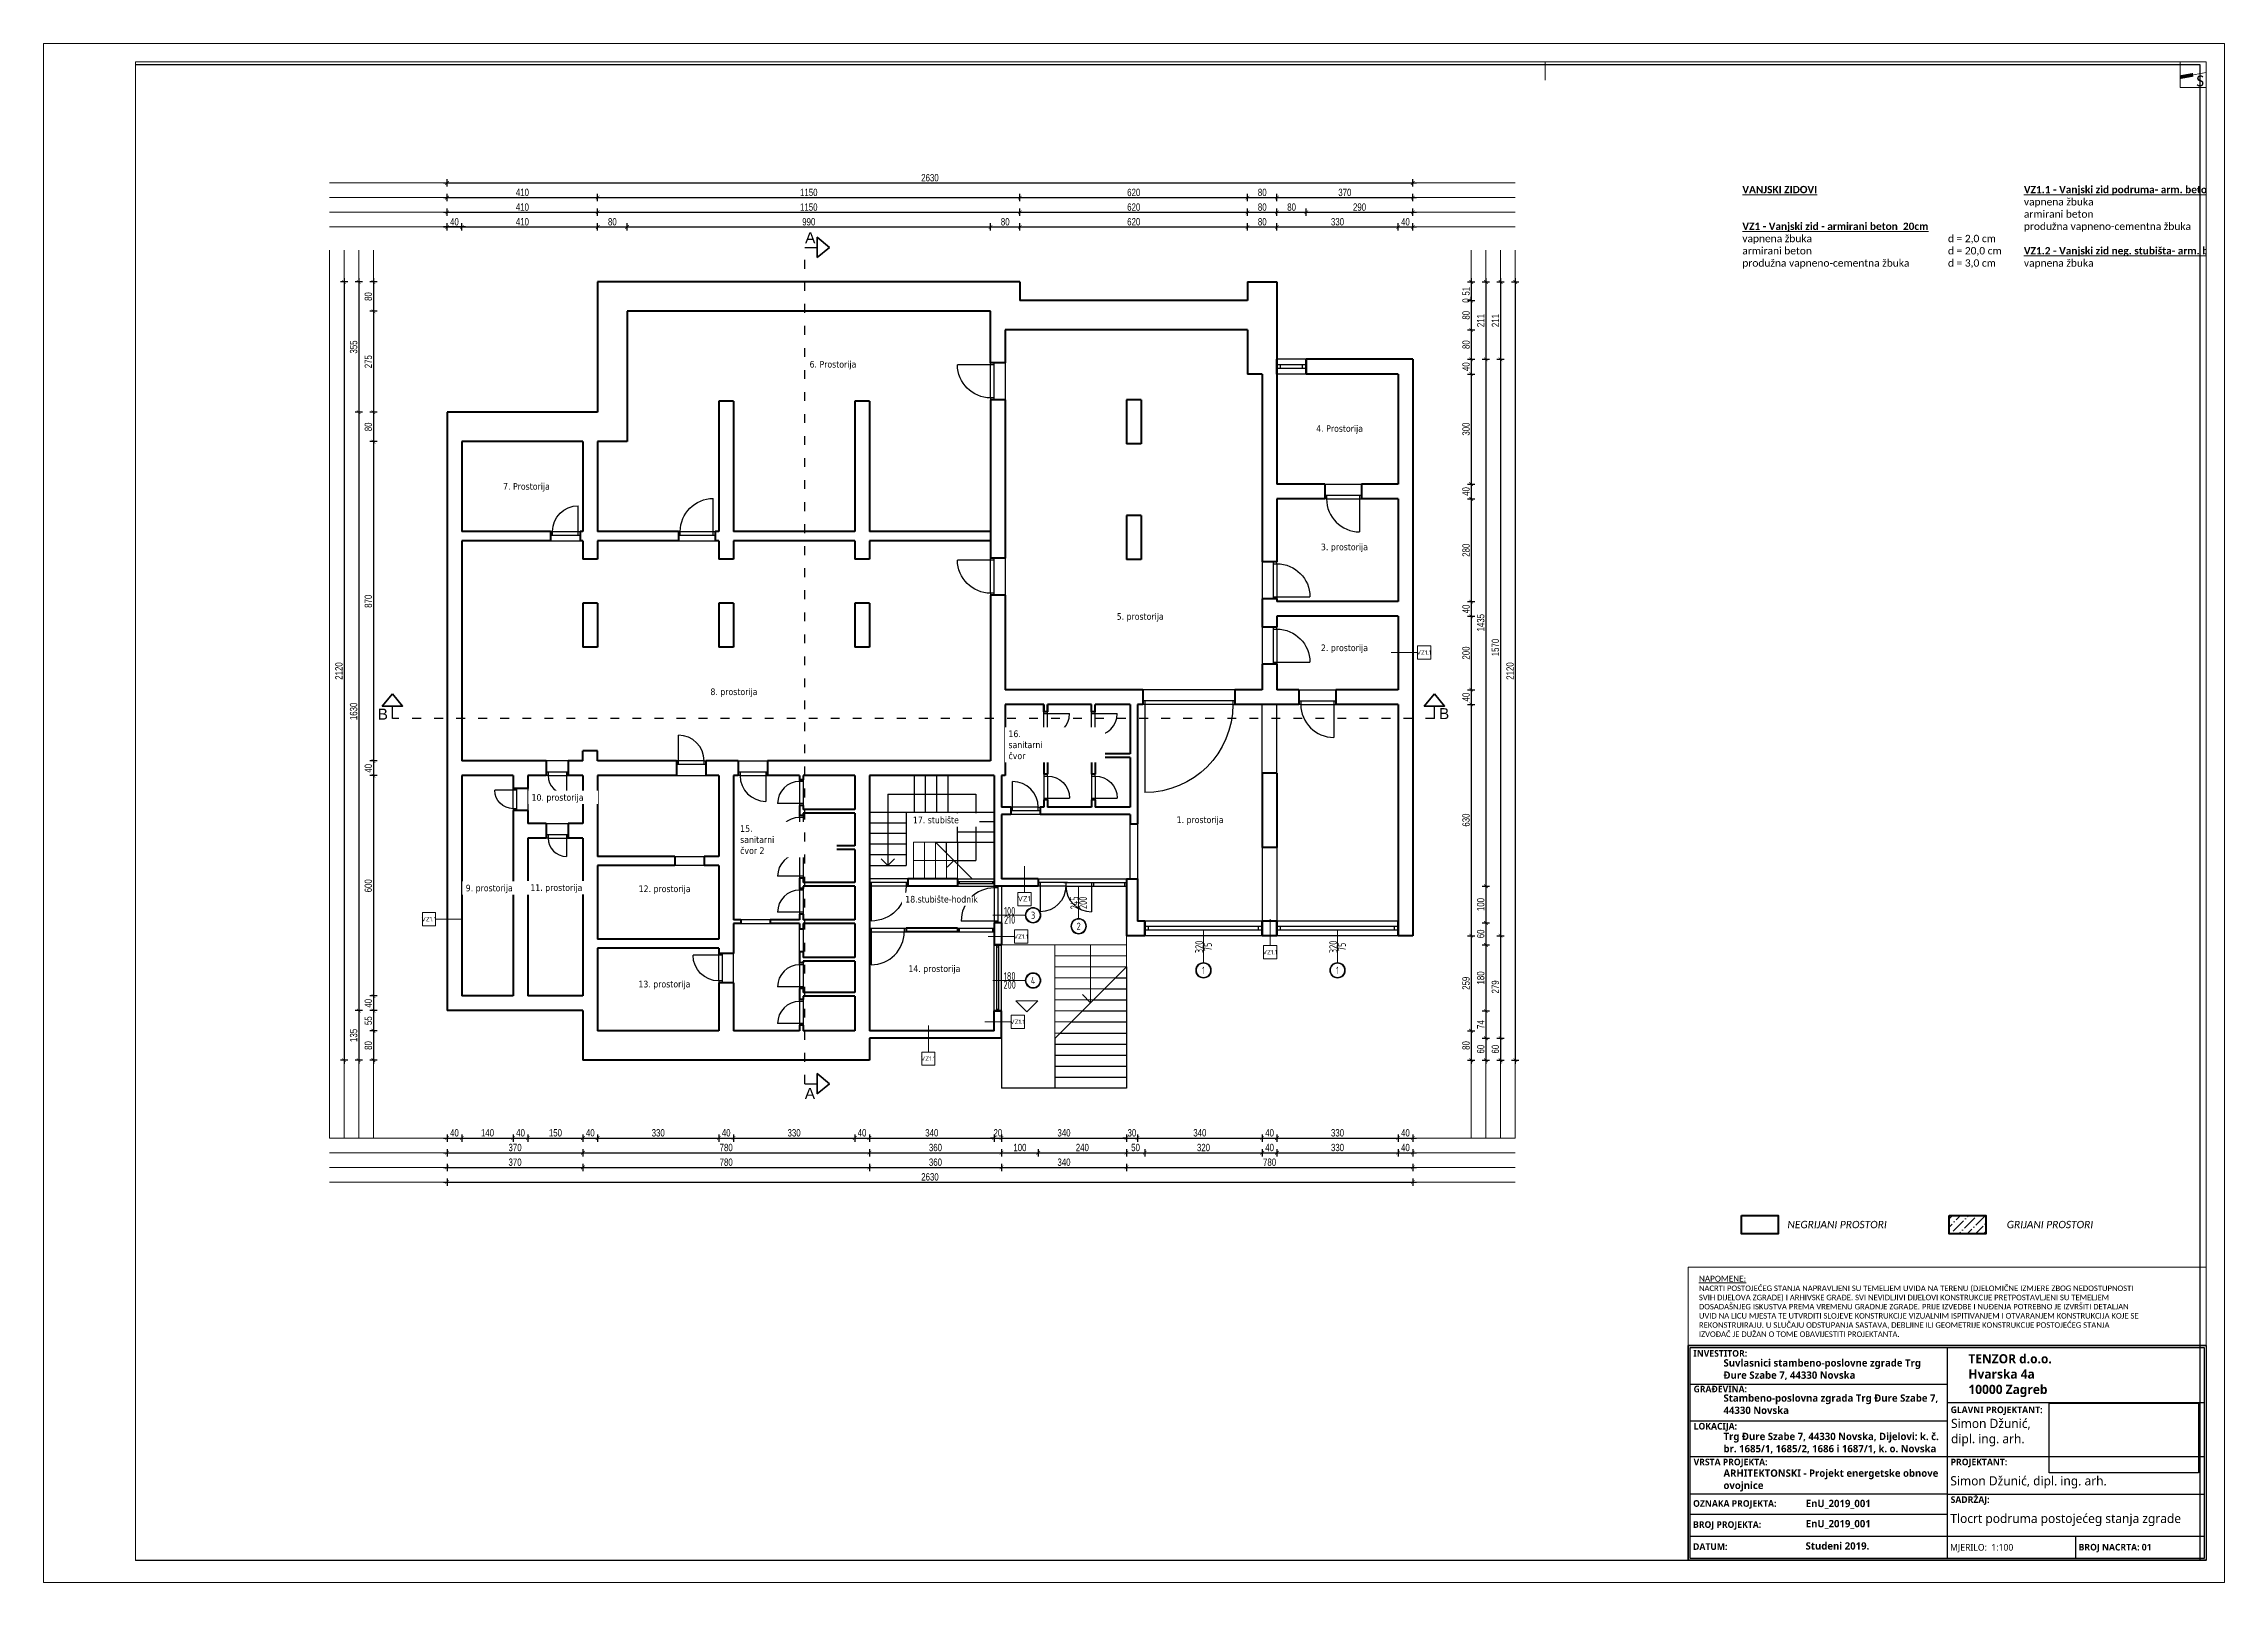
# Paper-space layout 'Podruma_1_100' of a CAD drawing. Header units: millimetres. Extents: x -1 to 593, y 0 to 419.
# The model-space entities are those that its viewports show. They can reach past a viewport. Long polylines and large blocks are cut down to what shows.
import ezdxf
from ezdxf.enums import TextEntityAlignment as Align

# ---------------------------------------------------------------- set-up
doc = ezdxf.new("R2010")
doc.units = ezdxf.units.MM
doc.header["$PDMODE"] = 2
for name, pattern in [('ACAD_ISO03W100', [30, 12, -18]), ('HIDDEN', [0.375, 0.25, -0.125]), ('HIDDENX2', [19.05, 12.7, -6.35])]:
    doc.linetypes.add(name, pattern=pattern)
doc.layers.get('0').update_dxf_attribs({"lineweight": 0})
doc.layers.get('Defpoints').update_dxf_attribs({"color": 250, "lineweight": 0})
for name, color, linetype, lineweight in [('07-kote', 70, 'Continuous', 9), ('09-oznaka stavke', 1, 'Continuous', 0), ('5-TX', 113, 'Continuous', 5), ('_MV', 240, 'Continuous', 0), ('_SASTAVNICA', 7, 'Continuous', 0), ('FIZIKA', 4, 'Continuous', 30), ('konture', 7, 'Continuous', 30), ('Kote', 1, 'Continuous', 15), ('sastavnica', 7, 'Continuous', 5), ('TP_01 - 0.50', 1, 'Continuous', 40), ('TP_07 - 0.20', 255, 'Continuous', 20)]:
    doc.layers.add(name, color=color, linetype=linetype, lineweight=lineweight)
doc.layers.add('SAST_Linija sastavnice', color=255, linetype='Continuous', plot=False)
for name, color, linetype in [('SAST_Tekst i Sastavnica', 7, 'Continuous'), ('TP_Hidden', 8, 'HIDDENX2'), ('TP_Otvori', 8, 'Continuous'), ('TP_Otvori.block', 8, 'Continuous'), ('zidovi', 1, 'Continuous')]:
    doc.layers.add(name, color=color, linetype=linetype)
doc.styles.add('ARIAL', font='arial.ttf')
doc.styles.add('isocpeur', font='isocpeur.ttf')
doc.styles.add('OPIS', font='hrcom.shx', dxfattribs={"width": 0.8, "height": 20})
doc.styles.add('OPISI', font='swissl.ttf')
doc.styles.get("Standard").update_dxf_attribs({"font": 'arial.ttf', "height": 600})
doc.styles.add('tahoma10', font='tahoma.ttf', dxfattribs={"height": 2})
doc.styles.add('Tekst15', font='arial.ttf', dxfattribs={"height": 15})
doc.dimstyles.new('ISO-25', dxfattribs={"dimtxt": 20, "dimasz": 10, "dimexe": 10, "dimexo": 10, "dimgap": 4, "dimtad": 1, "dimdec": 0, "dimtxsty": 'OPIS', "dimblk": 'ARCHTICK', "dimcen": 10, "dimdle": 10, "dimadec": 0, "dimazin": 0, "dimtfac": 1, "dimtdec": 0, "dimtix": 1, "dimtmove": 0, "dimatfit": 3, "dimldrblk": 'ARCHTICK', "dimfxl": 10, "dimfxlon": 1, "dimarcsym": 0})
picture_1 = doc.add_image_def('image1.png', size_in_pixel=(240, 112))

psp = doc.layouts.new('Podruma_1_100')

# ---------------------------------------------------------------- texts
at = {"color": 1, "char_height": 2, "attachment_point": 4}
for s, insert, width in [('{\\fCalibri|b0|i1|c238|p34;\\C256; NEGRIJANI PROSTORI}', (473.42, 97.53), 29.9383), ('{\\fCalibri|b0|i1|c238|p34;\\C256; GRIJANI PROSTORI}', (533.16, 97.53), 26.1293)]:
    psp.add_mtext(s, dxfattribs=dict(at, insert=insert, width=width))
at = {"layer": '_SASTAVNICA'}
for s, insert, char_height, width, attachment_point in [('{\\fCalibri|b0|i0|c238|p34;S}', (585.46, 410.54), 3, 7, 1), ('{\\fCalibri|b0|i0|c238|p34;\\LNAPOMENE: \\fCalibri|b1|i0|c238|p34;\\H0.93747x;\\l\\P\\fCalibri|b0|i0|c238|p34;NACRTI POSTOJEĆEG STANJA NAPRAVLJENI SU TEMELJEM UVIDA NA TERENU (DJELOMIČNE IZMJERE ZBOG NEDOSTUPNOSTI SVIH DIJELOVA ZGRADE) I ARHIVSKE GRAĐE. SVI NEVIDLJIVI DIJELOVI KONSTRUKCIJE PRETPOSTAVLJENI SU TEMELJEM DOSADAŠNJEG ISKUSTVA PREMA VREMENU GRADNJE ZGRADE. PRIJE IZVEDBE I NUĐENJA POTREBNO JE IZVRŠITI DETALJAN UVID NA LICU MJESTA TE UTVRDITI SLOJEVE KONSTRUKCIJE VIZUALNIM ISPITIVANJEM I OTVARANJEM KONSTRUKCIJA KOJE SE REKONSTRUIRAJU. U SLUČAJU ODSTUPANJA SASTAVA, DEBLJINE ILI GEOMETRIJE KONSTRUKCIJE POSTOJEĆEG STANJA IZVOĐAČ JE DUŽAN O TOME OBAVIJESTITI PROJEKTANTA.\\C7; }', (450.02, 75.25), 1.6, 120.2696, 4)]:
    psp.add_mtext(s, dxfattribs=dict(at, insert=insert, char_height=char_height, width=width, attachment_point=attachment_point))
at = {"layer": 'SAST_Tekst i Sastavnica', "attachment_point": 1, "style": 'OPISI'}
for s, insert, char_height, width in [('\\fSegoe UI Semibold|b0|i0;INVESTITOR:', (448.51, 63.35), 1.8, 18.3788), ('\\fSegoe UI Semibold|b0|i0|c238;GRAĐEVINA:', (448.57, 53.64), 1.8, 18.9026), ('{\\fSegoe UI Semilight|b1|i0|c238|p34;Stambeno-poslovna zgrada Trg Đure Szabe 7, 44330 Novska}', (456.71, 51.28), 2, 60.2044), ('\\fSegoe UI Semibold|b0|i0;GLAVNI PROJEKTANT:', (518.57, 47.98), 1.8, 29.1605), ('\\fSegoe UI Semibold|b0|i0;LOKACIJA:', (448.57, 43.51), 1.8, 18.9026), ('{\\fSegoe UI Semilight|b1|i0|c238|p34;Trg Đure Szabe 7, 44330 Novska, Dijelovi: k. č. br. 1685/1, 1685/2, 1686 i 1687/1, k. o. Novska}', (456.71, 40.83), 2, 60.2044), ('\\fSegoe UI Semibold|b0|i0;VRSTA PROJEKTA:', (448.57, 33.76), 1.8, 34.2514), ('\\fSegoe UI Semilight|b1|i0;ARHITEKTONSKI - Projekt energetske obnove ovojnice', (456.71, 30.83), 2, 58.8493), ('\\fSegoe UI Semibold|b0|i0;PROJEKTANT:', (518.57, 33.76), 1.8, 18.9026), ('\\fSegoe UI Semibold|b0|i0;SADRŽAJ:', (518.57, 23.51), 1.8, 18.9026), ('{\\fSegoe UI Semilight|b1|i0|c238|p34;EnU_2019_001}', (479.11, 22.57), 2, 40.0376), ('{\\fSegoe UI Semilight|b1|i0|c238|p34;EnU_2019_001}', (479.11, 17.07), 2, 40.0376), ('{\\fSegoe UI Semilight|b1|i0|c238|p34;Studeni 2019.}', (479.07, 11), 2, 40.0376)]:
    psp.add_mtext(s, dxfattribs=dict(at, insert=insert, char_height=char_height, width=width))
at = {"layer": 'SAST_Tekst i Sastavnica', "color": 1, "insert": (456.71, 60.86), "char_height": 2, "width": 60.2044, "attachment_point": 1, "style": 'OPISI'}
psp.add_mtext('{\\fSegoe UI Semilight|b1|i0|c238|p34;\\C256;Suvlasnici stambeno-poslovne zgrade Trg Đure Szabe 7, 44330 Novska}', dxfattribs=at)
at = {"layer": 'SAST_Tekst i Sastavnica', "char_height": 1.8, "attachment_point": 4, "style": 'ARIAL'}
for s, insert in [('\\fSegoe UI Semibold|b0|i0;OZNAKA PROJEKTA:', (448.42, 21.3)), ('\\fSegoe UI Semibold|b0|i0;BROJ PROJEKTA:', (448.42, 15.56)), ('\\fSegoe UI Semibold|b0|i0;DATUM:', (448.42, 9.8)), ('\\fSegoe UI Semilight|b0|i0;MJERILO:  1:100', (518.42, 9.39)), ('{\\fSegoe UI Semibold|b0|i0|c0|p34;BROJ NACRTA: \\fSegoe UI Semibold|b0|i0|c238|p34;01}', (553.42, 9.4))]:
    psp.add_mtext(s, dxfattribs=dict(at, insert=insert))
at = {"layer": 'sastavnica', "insert": (520.02, 56.39), "char_height": 2.5, "width": 54.0003, "attachment_point": 4}
psp.add_mtext('\\fSegoe UI Semibold|b1|i0;    TENZOR d.o.o.\\P    Hvarska 4a\\P    10000 Zagreb', dxfattribs=at)
at = {"layer": 'sastavnica', "char_height": 2.5, "attachment_point": 4, "style": 'ARIAL'}
for s, insert, width in [('{\\fSegoe UI Semilight|b0|i0|c238|p34;Simon Džunić, \\Pdipl. ing. arh.}', (518.68, 40.87), 47.5), ('\\fSegoe UI Semilight|b0|i0|c238;Simon Džunić, dipl. ing. arh.', (518.49, 27.32), 47.5), ('{\\fSegoe UI Semilight|b0|i0|c238|p34;Tlocrt podruma postojećeg stanja zgrade }', (518.49, 17.07), 70.0559)]:
    psp.add_mtext(s, dxfattribs=dict(at, insert=insert, width=width))

msp = doc.modelspace()

# ---------------------------------------------------------------- texts
at = {"color": 1}
note = msp.add_mtext_static_columns([''] * 3, width=766.858, gutter_width=0, height=218.2, dxfattribs=dict(at, insert=(200540, -221207.6), char_height=20, attachment_point=1))
for column, words in zip([note] + note.columns.linked_columns, ['{\\fCalibri|b1|i0|c238|p34;\\L\\C256;VANJSKI ZIDOVI\\fCalibri|b0|i0|c238|p34;\\l\\P\\P\\fCalibri|b1|i0|c238|p34;\\L\\PVZ1 - Vanjski zid - armirani beton  20cm \\l\\P\\fCalibri|b0|i0|c238|p34;vapnena žbuka^I                        ^I^Id = 2,0 cm\\Parmirani beton^I^I^I^I^Id = 20,0 cm\\Pprodužna vapneno-cementna žbuka^I^Id = 3,0 cm\\fCalibri|b1|i0|c238|p34;\\L\\P\\PVZ1.1 - Vanjski zid podruma- arm. beton  20cm \\l\\P\\fCalibri|b0|i0|c238|p34;vapnena žbuka^I                        ^I^Id = 2,0 cm\\Parmirani beton^I^I^I^I^Id = 20,0 cm\\Pprodužna vapneno-cementna žbuka^I^Id = 3,0 cm\\fCalibri|b1|i0|c238|p34;\\L\\P\\PVZ1.2 - Vanjski zid neg. stubišta- arm. beton  20cm \\l\\P\\fCalibri|b0|i0|c238|p34;vapnena žbuka^I                        ^I^Id = 2,0 cm\\Parmirani beton^I^I^I^I^Id = 20,0 cm\\Pprodužna vapneno-cementna žbuka^I^Id = 3,0 cm\\fCalibri|b1|i0|c238|p34;\\L\\P\\PVZ2 - Vanjski zid -  blok opeka  19cm\\l \\L\\P\\fCalibri|b0|i0|c238|p34;\\lvapneno-cementna žbuka^I^I^Id = 2,0 cm\\Pblok opeka^I^I^I^I^I^Id = 19,0 cm\\Pprodužna vapneno-cementna žbuka^I^Id = 3,0 cm\\P\\P\\fCalibri|b1|i0|c238|p34;\\LSTROP IZNAD GRIJANOG PROSTORA\\P \\PMK1- Strop iznad vanjskog zraka\\l\\P\\fCalibri|b0|i0|c238|p34;završna podna obloga ^I^I^I^Id = 3,0 cm\\Parm. cem. estrih.^I^I^I^I^Id = 5,0 cm\\PEPS^I^I^I^I^I^I^Id = 3,0 cm\\Pbet. ploća^I^I^I^I^I^Id = 15,0 cm\\fCalibri|b1|i0|c238|p34;\\Pžbuka ^I^I^I^I^I^I\\fCalibri|b0|i0|c238|p34;d = 2,0 cm\\fCalibri|b1|i0|c238|p34;\\P\\L\\PMK2- Strop iznad negrijanog prostora\\l\\P\\fCalibri|b0|i0|c238|p34;završna podna obloga ^I^I^I^Id = 3,0 cm\\Parm. cem. estrih.^I^I^I^I^Id = 5,0 cm\\PEPS^I^I^I^I^I^I^Id = 3,0 cm\\Pbet. ploća^I^I^I^I^I^Id = 15,0 cm\\fCalibri|b1|i0|c238|p34;\\P\\P\\LRAVNI KROV\\P\\l \\P\\LRK1- Ravni krov \\P\\fCalibri|b0|i0|c238|p34;\\lhidroizolacija^I^I^I^I^Id = 2,0 cm\\Pbet. u padu^I^I^I^I^I^Id = 5-15,0 cm\\Pparna brana\\fCalibri|b1|i0|c238|p34;\\P\\fCalibri|b0|i0|c238|p34;arm.^Ibet. ploća^I^I^I^I^Id = 15,0 cm\\Pvapnena žbuka^I^I^I^I^Id = 1,0 cm\\P\\P\\fCalibri|b1|i0|c238|p34;\\LRK1.1- Ravni krov iznad neg.stubišta\\P\\fCalibri|b0|i0|c238|p34;\\lhidroizolacija^I^I^I^I^Id = 2,0 cm\\Pbet.^Iu padu^I^I^I^I^Id = 5-15,0 cm\\Pparna brana\\fCalibri|b1|i0|c238|p34;\\P\\fCalibri|b0|i0|c238|p34;arm.^Ibet. ploća^I^I^I^I^Id = 15,0 cm\\Pvapnena žbuka^I^I^I^I^Id = 2,0 cm\\fCalibri|b1|i0|c238|p34;\\P\\P\\LRK2- Ravni prohodni krov (balkon)\\P\\fCalibri|b0|i0|c238|p34;\\lbetonske pločice^I\\fCalibri|b1|i0|c238|p34;^I^I^I^I\\fCalibri|b0|i0|c238|p34;d = 3,0 cm\\fCalibri|b1|i0|c238|p34;\\P\\fCalibri|b0|i0|c238|p34;hidroizolacija^I^I^I^I^Id = 1,0 cm\\Pbet. u padu^I^I^I^I^I^Id = 5-8,0 cm\\Pparna brana\\fCalibri|b1|i0|c238|p34;\\P\\fCalibri|b0|i0|c238|p34;arm.^Ibet. ploća^I^I^I^I^Id = 15,0 cm\\Pvapnena žbuka^I^I^I^I^Id = 1,0 cm\\fCalibri|b1|i0|c238|p34;\\P\\P\\LPOD NA TLU\\P\\l\\P\\LPT1 - pod na tlu zapadnog ulaza\\P\\fCalibri|b0|i0|c238|p34;\\lzavršna podna obloga ^I^I^I^Id = 2,0 cm\\Parm. cem. estrih.^I^I^I^I^Id = 5,0 cm\\PPE folija\\Peksp. polistiren ^I^I^I^I^Id = 5,0 cm\\PH.I.\\Pdonja betonska obloga ^I^I^I^Id = 12,0 cm\\Pnasip drobjenca^I^I^I^I^Id = 30,0 cm\\P\\P}', '', '']):
    column.text = words
at = {"layer": '07-kote', "linetype": 'ByBlock', "ltscale": 5, "char_height": 18, "attachment_point": 1, "style": 'tahoma10', "bg_fill": 2}
for s, insert in [('\\pt90;6. Prostorija', (197999.6, -221684.5)), ('\\pt90;4. Prostorija', (199379.5, -221859.5)), ('\\pt90;7. Prostorija', (197164.9, -222017.1)), ('\\pt90;5. prostorija ', (198836, -222371.4)), ('\\pt90;8. prostorija', (197729.6, -222576.5)), ('\\pt90;1. prostorija ', (198999.3, -222925.2)), ('\\pt90;12. prostorija ', (197534.1, -223113.2))]:
    msp.add_mtext_dynamic_manual_height_columns(s, width=171.793, gutter_width=10, heights=[2.54], dxfattribs=dict(at, insert=insert))
at = {"layer": 'Kote', "char_height": 30, "width": 9972.386, "attachment_point": 1, "style": 'Tekst15'}
for s, insert in [('\\A1;A', (197987.5, -221333.7)), ('\\A1;B', (196823.5, -222631.5)), ('\\A1;B', (199713.8, -222630.1)), ('\\A1;A', (197986.6, -223664.6))]:
    msp.add_mtext(s, dxfattribs=dict(at, insert=insert))

# ---------------------------------------------------------------- blocks, each defined once
blk = doc.blocks.new('*U655')
at = {"layer": 'TP_Otvori'}
for p, q in [((5, 0), (5, 70)), ((5, 0), (0, 0)), ((75, 0), (5, 0)), ((5, -10), (5, 0)), ((75, -10), (75, 0)), ((75, 0), (80, 0)), ((80, -10), (0, -10))]:
    blk.add_line(p, q, dxfattribs=at)
blk.add_arc((5, 0), 70, 0.00001, 90.00001, dxfattribs=at)
blk = doc.blocks.new('*U660')
at = {"layer": 'TP_Otvori'}
for p, q in [((5, 0), (0, 0)), ((5, 0), (5, 50)), ((55, 0), (5, 0)), ((5, -10), (5, 0)), ((55, -10), (55, 0)), ((55, 0), (60, 0)), ((60, -10), (0, -10))]:
    blk.add_line(p, q, dxfattribs=at)
blk.add_arc((5, 0), 50, 0.00001, 90.00001, dxfattribs=at)
blk = doc.blocks.new('*U656')
at = {"layer": 'TP_Otvori'}
for p, q in [((5, 0), (5, 90)), ((5, 0), (0, 0)), ((95, 0), (5, 0)), ((5, -10), (5, 0)), ((95, -10), (95, 0)), ((95, 0), (100, 0)), ((100, -10), (0, -10))]:
    blk.add_line(p, q, dxfattribs=at)
blk.add_arc((5, 0), 90, 0.00001, 90.00001, dxfattribs=at)
blk = doc.blocks.new('*U667')
at = {"layer": 'TP_Otvori'}
for p, q in [((5, 0), (5, 240)), ((5, 0), (0, 0)), ((245, 0), (5, 0)), ((5, -10), (5, 0)), ((245, -10), (245, 0)), ((245, 0), (250, 0)), ((250, -10), (0, -10))]:
    blk.add_line(p, q, dxfattribs=at)
blk.add_arc((5, 0), 240, 0.00001, 90.00001, dxfattribs=at)
blk = doc.blocks.new('*U658')
at = {"layer": 'TP_Otvori'}
for p, q in [((5, 0), (5, 60)), ((5, 0), (0, 0)), ((65, 0), (5, 0)), ((5, -10), (5, 0)), ((65, -10), (65, 0)), ((65, 0), (70, 0)), ((70, -10), (0, -10))]:
    blk.add_line(p, q, dxfattribs=at)
blk.add_arc((5, 0), 60, 0.00001, 90.00001, dxfattribs=at)
blk = doc.blocks.new('*U668')
at = {"layer": 'TP_01 - 0.50'}
for p, q in [((0, 0), (0, -30)), ((60, 0), (60, -30))]:
    blk.add_line(p, q, dxfattribs=at)
at = {"layer": 'TP_Otvori'}
for p, q in [((0, 0), (60, 0)), ((0, -11.3), (60, -11.3)), ((0, -18.8), (60, -18.8)), ((0, -30), (60, -30)), ((7.5, -11.3), (7.5, -18.8)), ((52.5, -11.3), (52.5, -18.8))]:
    blk.add_line(p, q, dxfattribs=at)
blk = doc.blocks.new('*U669')
at = {"layer": 'TP_01 - 0.50'}
for p, q in [((0, 0), (0, -30)), ((247.5, 0), (247.5, -30))]:
    blk.add_line(p, q, dxfattribs=at)
at = {"layer": 'TP_Otvori'}
for p, q in [((0, 0), (247.5, 0)), ((0, -11.3), (247.5, -11.3)), ((0, -18.8), (247.5, -18.8)), ((0, -30), (247.5, -30)), ((7.5, -11.3), (7.5, -18.8)), ((240, -11.3), (240, -18.8))]:
    blk.add_line(p, q, dxfattribs=at)
blk = doc.blocks.new('*U670')
at = {"layer": 'TP_01 - 0.50'}
for p, q in [((0, 0), (0, -30)), ((240, 0), (240, -30))]:
    blk.add_line(p, q, dxfattribs=at)
at = {"layer": 'TP_Otvori'}
for p, q in [((0, 0), (240, 0)), ((0, -11.3), (240, -11.3)), ((0, -18.8), (240, -18.8)), ((0, -30), (240, -30)), ((7.5, -11.3), (7.5, -18.8)), ((232.5, -11.3), (232.5, -18.8))]:
    blk.add_line(p, q, dxfattribs=at)
blk = doc.blocks.new('*U671')
at = {"layer": 'TP_01 - 0.50'}
for p, q in [((0, 0), (0, -30)), ((270, 0), (270, -30))]:
    blk.add_line(p, q, dxfattribs=at)
at = {"layer": 'TP_Otvori'}
for p, q in [((0, 0), (270, 0)), ((0, -11.3), (270, -11.3)), ((0, -18.8), (270, -18.8)), ((0, -30), (270, -30)), ((7.5, -11.3), (7.5, -18.8)), ((262.5, -11.3), (262.5, -18.8))]:
    blk.add_line(p, q, dxfattribs=at)
blk = doc.blocks.new('*U661')
at = {"layer": 'TP_Otvori'}
for p, q in [((5, 0), (5, 95)), ((5, 0), (0, 0)), ((100, 0), (5, 0)), ((5, -10), (5, 0)), ((100, -10), (100, 0)), ((100, 0), (105, 0)), ((105, -10), (0, -10))]:
    blk.add_line(p, q, dxfattribs=at)
blk.add_arc((5, 0), 95, 0.00001, 90.00001, dxfattribs=at)
blk = doc.blocks.new('*U672')
at = {"layer": 'TP_01 - 0.50'}
for p, q in [((0, 0), (0, -30)), ((150, 0), (150, -30))]:
    blk.add_line(p, q, dxfattribs=at)
at = {"layer": 'TP_Otvori'}
for p, q in [((0, 0), (150, 0)), ((0, -11.3), (150, -11.3)), ((0, -18.8), (150, -18.8)), ((0, -30), (150, -30)), ((7.5, -11.3), (7.5, -18.8)), ((142.5, -11.3), (142.5, -18.8))]:
    blk.add_line(p, q, dxfattribs=at)
blk = doc.blocks.new('_ArchTick')
at = {"color": 0, "linetype": 'ByBlock', "lineweight": 0, "const_width": 0.15}
blk.add_lwpolyline([(-0.5, -0.5), (0.5, 0.5)], dxfattribs=at)
blk = doc.blocks.new('*D887')
at = {"layer": '07-kote', "color": 0, "linetype": 'Continuous', "lineweight": -2, "ltscale": 0.5, "transparency": 16777216}
for p, q in [((197062.5, -221319.5), (197002.5, -221319.5)), ((197012.5, -221329.5), (197012.5, -221309.5)), ((197052.5, -221329.5), (197052.5, -221309.5))]:
    blk.add_line(p, q, dxfattribs=at)
at = {"layer": 'Defpoints', "color": 0, "linetype": 'Continuous', "ltscale": 0.5, "transparency": 16777216}
for p in [(197012.5, -221319.5), (197012.5, -221875.7), (197052.5, -221875.7)]:
    blk.add_point(p, dxfattribs=at)
at = {"layer": '07-kote', "color": 0, "linetype": 'Continuous', "lineweight": -2, "ltscale": 0.5, "transparency": 16777216, "xscale": 10, "yscale": 10, "zscale": 10, "rotation": 180}
blk.add_blockref('_ArchTick', (197012.5, -221319.5), dxfattribs=at)
at = {"layer": '07-kote', "color": 0, "linetype": 'Continuous', "lineweight": -2, "ltscale": 0.5, "transparency": 16777216, "xscale": 10, "yscale": 10, "zscale": 10}
blk.add_blockref('_ArchTick', (197052.5, -221319.5), dxfattribs=at)
at = {"layer": '07-kote', "color": 0, "linetype": 'Continuous', "lineweight": 15, "ltscale": 0.5, "transparency": 16777216, "insert": (197032.5, -221305.5), "char_height": 20, "attachment_point": 5, "style": 'OPIS'}
blk.add_mtext('40', dxfattribs=at)
blk = doc.blocks.new('*D888')
at = {"layer": '07-kote', "color": 0, "linetype": 'Continuous', "lineweight": -2, "ltscale": 0.5, "transparency": 16777216}
for p, q in [((197002.5, -221319.5), (197432.5, -221319.5)), ((197012.5, -221329.5), (197012.5, -221309.5)), ((197422.5, -221329.5), (197422.5, -221309.5))]:
    blk.add_line(p, q, dxfattribs=at)
at = {"layer": 'Defpoints', "color": 0, "linetype": 'Continuous', "ltscale": 0.5, "transparency": 16777216}
for p in [(197422.5, -221319.5), (197422.5, -221795.7), (197012.5, -221875.7)]:
    blk.add_point(p, dxfattribs=at)
at = {"layer": '07-kote', "color": 0, "linetype": 'Continuous', "lineweight": -2, "ltscale": 0.5, "transparency": 16777216, "xscale": 10, "yscale": 10, "zscale": 10, "rotation": 180}
blk.add_blockref('_ArchTick', (197012.5, -221319.5), dxfattribs=at)
at = {"layer": '07-kote', "color": 0, "linetype": 'Continuous', "lineweight": -2, "ltscale": 0.5, "transparency": 16777216, "xscale": 10, "yscale": 10, "zscale": 10}
blk.add_blockref('_ArchTick', (197422.5, -221319.5), dxfattribs=at)
at = {"layer": '07-kote', "color": 0, "linetype": 'Continuous', "lineweight": 15, "ltscale": 0.5, "transparency": 16777216, "insert": (197217.5, -221305.5), "char_height": 20, "attachment_point": 5, "style": 'OPIS'}
blk.add_mtext('410', dxfattribs=at)
blk = doc.blocks.new('*D889')
at = {"layer": '07-kote', "color": 0, "linetype": 'Continuous', "lineweight": -2, "ltscale": 0.5, "transparency": 16777216}
for p, q in [((197412.5, -221319.5), (197512.5, -221319.5)), ((197422.5, -221329.5), (197422.5, -221309.5)), ((197502.5, -221329.5), (197502.5, -221309.5))]:
    blk.add_line(p, q, dxfattribs=at)
at = {"layer": 'Defpoints', "color": 0, "linetype": 'Continuous', "ltscale": 0.5, "transparency": 16777216}
for p in [(197502.5, -221319.5), (197502.5, -221520.7), (197422.5, -221795.7)]:
    blk.add_point(p, dxfattribs=at)
at = {"layer": '07-kote', "color": 0, "linetype": 'Continuous', "lineweight": -2, "ltscale": 0.5, "transparency": 16777216, "xscale": 10, "yscale": 10, "zscale": 10, "rotation": 180}
blk.add_blockref('_ArchTick', (197422.5, -221319.5), dxfattribs=at)
at = {"layer": '07-kote', "color": 0, "linetype": 'Continuous', "lineweight": -2, "ltscale": 0.5, "transparency": 16777216, "xscale": 10, "yscale": 10, "zscale": 10}
blk.add_blockref('_ArchTick', (197502.5, -221319.5), dxfattribs=at)
at = {"layer": '07-kote', "color": 0, "linetype": 'Continuous', "lineweight": 15, "ltscale": 0.5, "transparency": 16777216, "insert": (197462.5, -221305.5), "char_height": 20, "attachment_point": 5, "style": 'OPIS'}
blk.add_mtext('80', dxfattribs=at)
blk = doc.blocks.new('*D890')
at = {"layer": '07-kote', "color": 0, "linetype": 'Continuous', "lineweight": -2, "ltscale": 0.5, "transparency": 16777216}
for p, q in [((197492.5, -221319.5), (198502.5, -221319.5)), ((197502.5, -221329.5), (197502.5, -221309.5)), ((198492.5, -221329.5), (198492.5, -221309.5))]:
    blk.add_line(p, q, dxfattribs=at)
at = {"layer": 'Defpoints', "color": 0, "linetype": 'Continuous', "ltscale": 0.5, "transparency": 16777216}
for p in [(198492.5, -221319.5), (197502.5, -221520.7), (198492.5, -221520.7)]:
    blk.add_point(p, dxfattribs=at)
at = {"layer": '07-kote', "color": 0, "linetype": 'Continuous', "lineweight": -2, "ltscale": 0.5, "transparency": 16777216, "xscale": 10, "yscale": 10, "zscale": 10, "rotation": 180}
blk.add_blockref('_ArchTick', (197502.5, -221319.5), dxfattribs=at)
at = {"layer": '07-kote', "color": 0, "linetype": 'Continuous', "lineweight": -2, "ltscale": 0.5, "transparency": 16777216, "xscale": 10, "yscale": 10, "zscale": 10}
blk.add_blockref('_ArchTick', (198492.5, -221319.5), dxfattribs=at)
at = {"layer": '07-kote', "color": 0, "linetype": 'Continuous', "lineweight": 15, "ltscale": 0.5, "transparency": 16777216, "insert": (197997.5, -221305.5), "char_height": 20, "attachment_point": 5, "style": 'OPIS'}
blk.add_mtext('990', dxfattribs=at)
blk = doc.blocks.new('*D891')
at = {"layer": '07-kote', "color": 0, "linetype": 'Continuous', "lineweight": -2, "ltscale": 0.5, "transparency": 16777216}
for p, q in [((198482.5, -221319.5), (198582.5, -221319.5)), ((198492.5, -221329.5), (198492.5, -221309.5)), ((198572.5, -221329.5), (198572.5, -221309.5))]:
    blk.add_line(p, q, dxfattribs=at)
at = {"layer": 'Defpoints', "color": 0, "linetype": 'Continuous', "ltscale": 0.5, "transparency": 16777216}
for p in [(198572.5, -221319.5), (198492.5, -221520.7), (198572.5, -221520)]:
    blk.add_point(p, dxfattribs=at)
at = {"layer": '07-kote', "color": 0, "linetype": 'Continuous', "lineweight": -2, "ltscale": 0.5, "transparency": 16777216, "xscale": 10, "yscale": 10, "zscale": 10, "rotation": 180}
blk.add_blockref('_ArchTick', (198492.5, -221319.5), dxfattribs=at)
at = {"layer": '07-kote', "color": 0, "linetype": 'Continuous', "lineweight": -2, "ltscale": 0.5, "transparency": 16777216, "xscale": 10, "yscale": 10, "zscale": 10}
blk.add_blockref('_ArchTick', (198572.5, -221319.5), dxfattribs=at)
at = {"layer": '07-kote', "color": 0, "linetype": 'Continuous', "lineweight": 15, "ltscale": 0.5, "transparency": 16777216, "insert": (198532.5, -221305.5), "char_height": 20, "attachment_point": 5, "style": 'OPIS'}
blk.add_mtext('80', dxfattribs=at)
blk = doc.blocks.new('*D892')
at = {"layer": '07-kote', "color": 0, "linetype": 'Continuous', "lineweight": -2, "ltscale": 0.5, "transparency": 16777216}
for p, q in [((198562.5, -221319.5), (199202.5, -221319.5)), ((198572.5, -221329.5), (198572.5, -221309.5)), ((199192.5, -221329.5), (199192.5, -221309.5))]:
    blk.add_line(p, q, dxfattribs=at)
at = {"layer": 'Defpoints', "color": 0, "linetype": 'Continuous', "ltscale": 0.5, "transparency": 16777216}
for p in [(199192.5, -221319.5), (198572.5, -221520), (199192.5, -221491.7)]:
    blk.add_point(p, dxfattribs=at)
at = {"layer": '07-kote', "color": 0, "linetype": 'Continuous', "lineweight": -2, "ltscale": 0.5, "transparency": 16777216, "xscale": 10, "yscale": 10, "zscale": 10, "rotation": 180}
blk.add_blockref('_ArchTick', (198572.5, -221319.5), dxfattribs=at)
at = {"layer": '07-kote', "color": 0, "linetype": 'Continuous', "lineweight": -2, "ltscale": 0.5, "transparency": 16777216, "xscale": 10, "yscale": 10, "zscale": 10}
blk.add_blockref('_ArchTick', (199192.5, -221319.5), dxfattribs=at)
at = {"layer": '07-kote', "color": 0, "linetype": 'Continuous', "lineweight": 15, "ltscale": 0.5, "transparency": 16777216, "insert": (198882.5, -221305.5), "char_height": 20, "attachment_point": 5, "style": 'OPIS'}
blk.add_mtext('620', dxfattribs=at)
blk = doc.blocks.new('*D893')
at = {"layer": '07-kote', "color": 0, "linetype": 'Continuous', "lineweight": -2, "ltscale": 0.5, "transparency": 16777216}
for p, q in [((199182.5, -221319.5), (199282.5, -221319.5)), ((199192.5, -221329.5), (199192.5, -221309.5)), ((199272.5, -221329.5), (199272.5, -221309.5))]:
    blk.add_line(p, q, dxfattribs=at)
at = {"layer": 'Defpoints', "color": 0, "linetype": 'Continuous', "ltscale": 0.5, "transparency": 16777216}
for p in [(199272.5, -221319.5), (199272.5, -221440.7), (199192.5, -221491.7)]:
    blk.add_point(p, dxfattribs=at)
at = {"layer": '07-kote', "color": 0, "linetype": 'Continuous', "lineweight": -2, "ltscale": 0.5, "transparency": 16777216, "xscale": 10, "yscale": 10, "zscale": 10, "rotation": 180}
blk.add_blockref('_ArchTick', (199192.5, -221319.5), dxfattribs=at)
at = {"layer": '07-kote', "color": 0, "linetype": 'Continuous', "lineweight": -2, "ltscale": 0.5, "transparency": 16777216, "xscale": 10, "yscale": 10, "zscale": 10}
blk.add_blockref('_ArchTick', (199272.5, -221319.5), dxfattribs=at)
at = {"layer": '07-kote', "color": 0, "linetype": 'Continuous', "lineweight": 15, "ltscale": 0.5, "transparency": 16777216, "insert": (199232.5, -221305.5), "char_height": 20, "attachment_point": 5, "style": 'OPIS'}
blk.add_mtext('80', dxfattribs=at)
blk = doc.blocks.new('*D894')
at = {"layer": '07-kote', "color": 0, "linetype": 'Continuous', "lineweight": -2, "ltscale": 0.5, "transparency": 16777216}
for p, q in [((199262.5, -221319.5), (199612.5, -221319.5)), ((199272.5, -221329.5), (199272.5, -221309.5)), ((199602.5, -221329.5), (199602.5, -221309.5))]:
    blk.add_line(p, q, dxfattribs=at)
at = {"layer": 'Defpoints', "color": 0, "linetype": 'Continuous', "ltscale": 0.5, "transparency": 16777216}
for p in [(199602.5, -221319.5), (199272.5, -221440.7), (199602.5, -221691.7)]:
    blk.add_point(p, dxfattribs=at)
at = {"layer": '07-kote', "color": 0, "linetype": 'Continuous', "lineweight": -2, "ltscale": 0.5, "transparency": 16777216, "xscale": 10, "yscale": 10, "zscale": 10, "rotation": 180}
blk.add_blockref('_ArchTick', (199272.5, -221319.5), dxfattribs=at)
at = {"layer": '07-kote', "color": 0, "linetype": 'Continuous', "lineweight": -2, "ltscale": 0.5, "transparency": 16777216, "xscale": 10, "yscale": 10, "zscale": 10}
blk.add_blockref('_ArchTick', (199602.5, -221319.5), dxfattribs=at)
at = {"layer": '07-kote', "color": 0, "linetype": 'Continuous', "lineweight": 15, "ltscale": 0.5, "transparency": 16777216, "insert": (199437.5, -221305.5), "char_height": 20, "attachment_point": 5, "style": 'OPIS'}
blk.add_mtext('330', dxfattribs=at)
blk = doc.blocks.new('*D895')
at = {"layer": '07-kote', "color": 0, "linetype": 'Continuous', "lineweight": -2, "ltscale": 0.5, "transparency": 16777216}
for p, q in [((199592.5, -221319.5), (199652.5, -221319.5)), ((199602.5, -221329.5), (199602.5, -221309.5)), ((199642.5, -221329.5), (199642.5, -221309.5))]:
    blk.add_line(p, q, dxfattribs=at)
at = {"layer": 'Defpoints', "color": 0, "linetype": 'Continuous', "ltscale": 0.5, "transparency": 16777216}
for p in [(199642.5, -221319.5), (199642.5, -221651.7), (199602.5, -221691.7)]:
    blk.add_point(p, dxfattribs=at)
at = {"layer": '07-kote', "color": 0, "linetype": 'Continuous', "lineweight": -2, "ltscale": 0.5, "transparency": 16777216, "xscale": 10, "yscale": 10, "zscale": 10, "rotation": 180}
blk.add_blockref('_ArchTick', (199602.5, -221319.5), dxfattribs=at)
at = {"layer": '07-kote', "color": 0, "linetype": 'Continuous', "lineweight": -2, "ltscale": 0.5, "transparency": 16777216, "xscale": 10, "yscale": 10, "zscale": 10}
blk.add_blockref('_ArchTick', (199642.5, -221319.5), dxfattribs=at)
at = {"layer": '07-kote', "color": 0, "linetype": 'Continuous', "lineweight": 15, "ltscale": 0.5, "transparency": 16777216, "insert": (199622.5, -221305.5), "char_height": 20, "attachment_point": 5, "style": 'OPIS'}
blk.add_mtext('40', dxfattribs=at)
blk = doc.blocks.new('*D680')
at = {"layer": '07-kote', "color": 0, "linetype": 'Continuous', "lineweight": -2, "ltscale": 0.5, "transparency": 16777216}
for p, q in [((196821.9, -221469), (196801.9, -221469)), ((196811.9, -221459), (196811.9, -221559)), ((196821.9, -221549), (196801.9, -221549))]:
    blk.add_line(p, q, dxfattribs=at)
at = {"layer": 'Defpoints', "color": 0, "linetype": 'Continuous', "ltscale": 0.5, "transparency": 16777216}
for p in [(197324.8, -221469), (196811.9, -221549), (197404.8, -221549)]:
    blk.add_point(p, dxfattribs=at)
at = {"layer": '07-kote', "color": 0, "linetype": 'Continuous', "lineweight": -2, "ltscale": 0.5, "transparency": 16777216, "xscale": 10, "yscale": 10, "zscale": 10}
for p, rotation in [((196811.9, -221469), 90), ((196811.9, -221549), 270)]:
    blk.add_blockref('_ArchTick', p, dxfattribs=dict(at, rotation=rotation))
at = {"layer": '07-kote', "color": 0, "linetype": 'Continuous', "lineweight": 15, "ltscale": 0.5, "transparency": 16777216, "insert": (196797.9, -221509), "char_height": 20, "attachment_point": 5, "rotation": 90, "style": 'OPIS'}
blk.add_mtext('80', dxfattribs=at)
blk = doc.blocks.new('*D681')
at = {"layer": '07-kote', "color": 0, "linetype": 'Continuous', "lineweight": -2, "ltscale": 0.5, "transparency": 16777216}
for p, q in [((196821.9, -221549), (196801.9, -221549)), ((196811.9, -221539), (196811.9, -221834)), ((196821.9, -221824), (196801.9, -221824))]:
    blk.add_line(p, q, dxfattribs=at)
at = {"layer": 'Defpoints', "color": 0, "linetype": 'Continuous', "ltscale": 0.5, "transparency": 16777216}
for p in [(197404.8, -221549), (196811.9, -221824), (196914.8, -221824)]:
    blk.add_point(p, dxfattribs=at)
at = {"layer": '07-kote', "color": 0, "linetype": 'Continuous', "lineweight": -2, "ltscale": 0.5, "transparency": 16777216, "xscale": 10, "yscale": 10, "zscale": 10}
for p, rotation in [((196811.9, -221549), 90), ((196811.9, -221824), 270)]:
    blk.add_blockref('_ArchTick', p, dxfattribs=dict(at, rotation=rotation))
at = {"layer": '07-kote', "color": 0, "linetype": 'Continuous', "lineweight": 15, "ltscale": 0.5, "transparency": 16777216, "insert": (196797.9, -221686.5), "char_height": 20, "attachment_point": 5, "rotation": 90, "style": 'OPIS'}
blk.add_mtext('275', dxfattribs=at)
blk = doc.blocks.new('*D682')
at = {"layer": '07-kote', "color": 0, "linetype": 'Continuous', "lineweight": -2, "ltscale": 0.5, "transparency": 16777216}
for p, q in [((196821.9, -221824), (196801.9, -221824)), ((196811.9, -221814), (196811.9, -221914)), ((196821.9, -221904), (196801.9, -221904))]:
    blk.add_line(p, q, dxfattribs=at)
at = {"layer": 'Defpoints', "color": 0, "linetype": 'Continuous', "ltscale": 0.5, "transparency": 16777216}
for p in [(196914.8, -221824), (196811.9, -221904), (196954.8, -221904)]:
    blk.add_point(p, dxfattribs=at)
at = {"layer": '07-kote', "color": 0, "linetype": 'Continuous', "lineweight": -2, "ltscale": 0.5, "transparency": 16777216, "xscale": 10, "yscale": 10, "zscale": 10}
for p, rotation in [((196811.9, -221824), 90), ((196811.9, -221904), 270)]:
    blk.add_blockref('_ArchTick', p, dxfattribs=dict(at, rotation=rotation))
at = {"layer": '07-kote', "color": 0, "linetype": 'Continuous', "lineweight": 15, "ltscale": 0.5, "transparency": 16777216, "insert": (196797.9, -221864), "char_height": 20, "attachment_point": 5, "rotation": 90, "style": 'OPIS'}
blk.add_mtext('80', dxfattribs=at)
blk = doc.blocks.new('*D683')
at = {"layer": '07-kote', "color": 0, "linetype": 'Continuous', "lineweight": -2, "ltscale": 0.5, "transparency": 16777216}
for p, q in [((196821.9, -221904), (196801.9, -221904)), ((196811.9, -221894), (196811.9, -222784)), ((196821.9, -222774), (196801.9, -222774))]:
    blk.add_line(p, q, dxfattribs=at)
at = {"layer": 'Defpoints', "color": 0, "linetype": 'Continuous', "ltscale": 0.5, "transparency": 16777216}
for p in [(196954.8, -221904), (196811.9, -222774), (196954.8, -222774)]:
    blk.add_point(p, dxfattribs=at)
at = {"layer": '07-kote', "color": 0, "linetype": 'Continuous', "lineweight": -2, "ltscale": 0.5, "transparency": 16777216, "xscale": 10, "yscale": 10, "zscale": 10}
for p, rotation in [((196811.9, -221904), 90), ((196811.9, -222774), 270)]:
    blk.add_blockref('_ArchTick', p, dxfattribs=dict(at, rotation=rotation))
at = {"layer": '07-kote', "color": 0, "linetype": 'Continuous', "lineweight": 15, "ltscale": 0.5, "transparency": 16777216, "insert": (196797.9, -222339), "char_height": 20, "attachment_point": 5, "rotation": 90, "style": 'OPIS'}
blk.add_mtext('870', dxfattribs=at)
blk = doc.blocks.new('*D684')
at = {"layer": '07-kote', "color": 0, "linetype": 'Continuous', "lineweight": -2, "ltscale": 0.5, "transparency": 16777216}
for p, q in [((196821.9, -222774), (196801.9, -222774)), ((196811.9, -222764), (196811.9, -222824)), ((196821.9, -222814), (196801.9, -222814))]:
    blk.add_line(p, q, dxfattribs=at)
at = {"layer": 'Defpoints', "color": 0, "linetype": 'Continuous', "ltscale": 0.5, "transparency": 16777216}
for p in [(196954.8, -222774), (196811.9, -222814), (196954.8, -222814)]:
    blk.add_point(p, dxfattribs=at)
at = {"layer": '07-kote', "color": 0, "linetype": 'Continuous', "lineweight": -2, "ltscale": 0.5, "transparency": 16777216, "xscale": 10, "yscale": 10, "zscale": 10}
for p, rotation in [((196811.9, -222774), 90), ((196811.9, -222814), 270)]:
    blk.add_blockref('_ArchTick', p, dxfattribs=dict(at, rotation=rotation))
at = {"layer": '07-kote', "color": 0, "linetype": 'Continuous', "lineweight": 15, "ltscale": 0.5, "transparency": 16777216, "insert": (196797.9, -222794), "char_height": 20, "attachment_point": 5, "rotation": 90, "style": 'OPIS'}
blk.add_mtext('40', dxfattribs=at)
blk = doc.blocks.new('*D685')
at = {"layer": '07-kote', "color": 0, "linetype": 'Continuous', "lineweight": -2, "ltscale": 0.5, "transparency": 16777216}
for p, q in [((196821.9, -222814), (196801.9, -222814)), ((196811.9, -222804), (196811.9, -223424)), ((196821.9, -223414), (196801.9, -223414))]:
    blk.add_line(p, q, dxfattribs=at)
at = {"layer": 'Defpoints', "color": 0, "linetype": 'Continuous', "ltscale": 0.5, "transparency": 16777216}
for p in [(196954.8, -222814), (196811.9, -223414), (196954.8, -223414)]:
    blk.add_point(p, dxfattribs=at)
at = {"layer": '07-kote', "color": 0, "linetype": 'Continuous', "lineweight": -2, "ltscale": 0.5, "transparency": 16777216, "xscale": 10, "yscale": 10, "zscale": 10}
for p, rotation in [((196811.9, -222814), 90), ((196811.9, -223414), 270)]:
    blk.add_blockref('_ArchTick', p, dxfattribs=dict(at, rotation=rotation))
at = {"layer": '07-kote', "color": 0, "linetype": 'Continuous', "lineweight": 15, "ltscale": 0.5, "transparency": 16777216, "insert": (196797.9, -223114), "char_height": 20, "attachment_point": 5, "rotation": 90, "style": 'OPIS'}
blk.add_mtext('600', dxfattribs=at)
blk = doc.blocks.new('*D686')
at = {"layer": '07-kote', "color": 0, "linetype": 'Continuous', "lineweight": -2, "ltscale": 0.5, "transparency": 16777216}
for p, q in [((196821.9, -223414), (196801.9, -223414)), ((196811.9, -223404), (196811.9, -223464)), ((196821.9, -223454), (196801.9, -223454))]:
    blk.add_line(p, q, dxfattribs=at)
at = {"layer": 'Defpoints', "color": 0, "linetype": 'Continuous', "ltscale": 0.5, "transparency": 16777216}
for p in [(196954.8, -223414), (196811.9, -223454), (196914.8, -223454)]:
    blk.add_point(p, dxfattribs=at)
at = {"layer": '07-kote', "color": 0, "linetype": 'Continuous', "lineweight": -2, "ltscale": 0.5, "transparency": 16777216, "xscale": 10, "yscale": 10, "zscale": 10}
for p, rotation in [((196811.9, -223414), 90), ((196811.9, -223454), 270)]:
    blk.add_blockref('_ArchTick', p, dxfattribs=dict(at, rotation=rotation))
at = {"layer": '07-kote', "color": 0, "linetype": 'Continuous', "lineweight": 15, "ltscale": 0.5, "transparency": 16777216, "insert": (196797.9, -223434), "char_height": 20, "attachment_point": 5, "rotation": 90, "style": 'OPIS'}
blk.add_mtext('40', dxfattribs=at)
blk = doc.blocks.new('*D687')
at = {"layer": '07-kote', "color": 0, "linetype": 'Continuous', "lineweight": -2, "ltscale": 0.5, "transparency": 16777216}
for p, q in [((196821.9, -223454), (196801.9, -223454)), ((196811.9, -223444), (196811.9, -223519)), ((196821.9, -223509), (196801.9, -223509))]:
    blk.add_line(p, q, dxfattribs=at)
at = {"layer": 'Defpoints', "color": 0, "linetype": 'Continuous', "ltscale": 0.5, "transparency": 16777216}
for p in [(196914.8, -223454), (196811.9, -223509), (197324.8, -223509)]:
    blk.add_point(p, dxfattribs=at)
at = {"layer": '07-kote', "color": 0, "linetype": 'Continuous', "lineweight": -2, "ltscale": 0.5, "transparency": 16777216, "xscale": 10, "yscale": 10, "zscale": 10}
for p, rotation in [((196811.9, -223454), 90), ((196811.9, -223509), 270)]:
    blk.add_blockref('_ArchTick', p, dxfattribs=dict(at, rotation=rotation))
at = {"layer": '07-kote', "color": 0, "linetype": 'Continuous', "lineweight": 15, "ltscale": 0.5, "transparency": 16777216, "insert": (196797.9, -223481.5), "char_height": 20, "attachment_point": 5, "rotation": 90, "style": 'OPIS'}
blk.add_mtext('55', dxfattribs=at)
blk = doc.blocks.new('*D688')
at = {"layer": '07-kote', "color": 0, "linetype": 'Continuous', "lineweight": -2, "ltscale": 0.5, "transparency": 16777216}
for p, q in [((196821.9, -223509), (196801.9, -223509)), ((196811.9, -223499), (196811.9, -223599)), ((196821.9, -223589), (196801.9, -223589))]:
    blk.add_line(p, q, dxfattribs=at)
at = {"layer": 'Defpoints', "color": 0, "linetype": 'Continuous', "ltscale": 0.5, "transparency": 16777216}
for p in [(197324.8, -223509), (196811.9, -223589), (197284.8, -223589)]:
    blk.add_point(p, dxfattribs=at)
at = {"layer": '07-kote', "color": 0, "linetype": 'Continuous', "lineweight": -2, "ltscale": 0.5, "transparency": 16777216, "xscale": 10, "yscale": 10, "zscale": 10}
for p, rotation in [((196811.9, -223509), 90), ((196811.9, -223589), 270)]:
    blk.add_blockref('_ArchTick', p, dxfattribs=dict(at, rotation=rotation))
at = {"layer": '07-kote', "color": 0, "linetype": 'Continuous', "lineweight": 15, "ltscale": 0.5, "transparency": 16777216, "insert": (196797.9, -223549), "char_height": 20, "attachment_point": 5, "rotation": 90, "style": 'OPIS'}
blk.add_mtext('80', dxfattribs=at)
blk = doc.blocks.new('*D689')
at = {"layer": '07-kote', "color": 0, "linetype": 'Continuous', "lineweight": -2, "ltscale": 0.5, "transparency": 16777216}
for p, q in [((197002.5, -223801), (197062.5, -223801)), ((197012.5, -223791), (197012.5, -223811)), ((197052.5, -223791), (197052.5, -223811))]:
    blk.add_line(p, q, dxfattribs=at)
at = {"layer": 'Defpoints', "color": 0, "linetype": 'Continuous', "ltscale": 0.5, "transparency": 16777216}
for p in [(197052.5, -223512.7), (197012.5, -223552.7), (197052.5, -223801)]:
    blk.add_point(p, dxfattribs=at)
at = {"layer": '07-kote', "color": 0, "linetype": 'Continuous', "lineweight": -2, "ltscale": 0.5, "transparency": 16777216, "xscale": 10, "yscale": 10, "zscale": 10, "rotation": 180}
blk.add_blockref('_ArchTick', (197012.5, -223801), dxfattribs=at)
at = {"layer": '07-kote', "color": 0, "linetype": 'Continuous', "lineweight": -2, "ltscale": 0.5, "transparency": 16777216, "xscale": 10, "yscale": 10, "zscale": 10}
blk.add_blockref('_ArchTick', (197052.5, -223801), dxfattribs=at)
at = {"layer": '07-kote', "color": 0, "linetype": 'Continuous', "lineweight": 15, "ltscale": 0.5, "transparency": 16777216, "insert": (197032.5, -223787), "char_height": 20, "attachment_point": 5, "style": 'OPIS'}
blk.add_mtext('40', dxfattribs=at)
blk = doc.blocks.new('*D690')
at = {"layer": '07-kote', "color": 0, "linetype": 'Continuous', "lineweight": -2, "ltscale": 0.5, "transparency": 16777216}
for p, q in [((197042.5, -223801), (197202.5, -223801)), ((197052.5, -223791), (197052.5, -223811)), ((197192.5, -223791), (197192.5, -223811))]:
    blk.add_line(p, q, dxfattribs=at)
at = {"layer": 'Defpoints', "color": 0, "linetype": 'Continuous', "ltscale": 0.5, "transparency": 16777216}
for p in [(197052.5, -223512.7), (197192.5, -223512.7), (197192.5, -223801)]:
    blk.add_point(p, dxfattribs=at)
at = {"layer": '07-kote', "color": 0, "linetype": 'Continuous', "lineweight": -2, "ltscale": 0.5, "transparency": 16777216, "xscale": 10, "yscale": 10, "zscale": 10, "rotation": 180}
blk.add_blockref('_ArchTick', (197052.5, -223801), dxfattribs=at)
at = {"layer": '07-kote', "color": 0, "linetype": 'Continuous', "lineweight": -2, "ltscale": 0.5, "transparency": 16777216, "xscale": 10, "yscale": 10, "zscale": 10}
blk.add_blockref('_ArchTick', (197192.5, -223801), dxfattribs=at)
at = {"layer": '07-kote', "color": 0, "linetype": 'Continuous', "lineweight": 15, "ltscale": 0.5, "transparency": 16777216, "insert": (197122.5, -223787), "char_height": 20, "attachment_point": 5, "style": 'OPIS'}
blk.add_mtext('140', dxfattribs=at)
blk = doc.blocks.new('*D691')
at = {"layer": '07-kote', "color": 0, "linetype": 'Continuous', "lineweight": -2, "ltscale": 0.5, "transparency": 16777216}
for p, q in [((197182.5, -223801), (197242.5, -223801)), ((197192.5, -223791), (197192.5, -223811)), ((197232.5, -223791), (197232.5, -223811))]:
    blk.add_line(p, q, dxfattribs=at)
at = {"layer": 'Defpoints', "color": 0, "linetype": 'Continuous', "ltscale": 0.5, "transparency": 16777216}
for p in [(197192.5, -223512.7), (197232.5, -223512.7), (197232.5, -223801)]:
    blk.add_point(p, dxfattribs=at)
at = {"layer": '07-kote', "color": 0, "linetype": 'Continuous', "lineweight": -2, "ltscale": 0.5, "transparency": 16777216, "xscale": 10, "yscale": 10, "zscale": 10, "rotation": 180}
blk.add_blockref('_ArchTick', (197192.5, -223801), dxfattribs=at)
at = {"layer": '07-kote', "color": 0, "linetype": 'Continuous', "lineweight": -2, "ltscale": 0.5, "transparency": 16777216, "xscale": 10, "yscale": 10, "zscale": 10}
blk.add_blockref('_ArchTick', (197232.5, -223801), dxfattribs=at)
at = {"layer": '07-kote', "color": 0, "linetype": 'Continuous', "lineweight": 15, "ltscale": 0.5, "transparency": 16777216, "insert": (197212.5, -223787), "char_height": 20, "attachment_point": 5, "style": 'OPIS'}
blk.add_mtext('40', dxfattribs=at)
blk = doc.blocks.new('*D692')
at = {"layer": '07-kote', "color": 0, "linetype": 'Continuous', "lineweight": -2, "ltscale": 0.5, "transparency": 16777216}
for p, q in [((197222.5, -223801), (197392.5, -223801)), ((197232.5, -223791), (197232.5, -223811)), ((197382.5, -223791), (197382.5, -223811))]:
    blk.add_line(p, q, dxfattribs=at)
at = {"layer": 'Defpoints', "color": 0, "linetype": 'Continuous', "ltscale": 0.5, "transparency": 16777216}
for p in [(197232.5, -223512.7), (197382.5, -223687.7), (197382.5, -223801)]:
    blk.add_point(p, dxfattribs=at)
at = {"layer": '07-kote', "color": 0, "linetype": 'Continuous', "lineweight": -2, "ltscale": 0.5, "transparency": 16777216, "xscale": 10, "yscale": 10, "zscale": 10, "rotation": 180}
blk.add_blockref('_ArchTick', (197232.5, -223801), dxfattribs=at)
at = {"layer": '07-kote', "color": 0, "linetype": 'Continuous', "lineweight": -2, "ltscale": 0.5, "transparency": 16777216, "xscale": 10, "yscale": 10, "zscale": 10}
blk.add_blockref('_ArchTick', (197382.5, -223801), dxfattribs=at)
at = {"layer": '07-kote', "color": 0, "linetype": 'Continuous', "lineweight": 15, "ltscale": 0.5, "transparency": 16777216, "insert": (197307.5, -223787), "char_height": 20, "attachment_point": 5, "style": 'OPIS'}
blk.add_mtext('150', dxfattribs=at)
blk = doc.blocks.new('*D693')
at = {"layer": '07-kote', "color": 0, "linetype": 'Continuous', "lineweight": -2, "ltscale": 0.5, "transparency": 16777216}
for p, q in [((197372.5, -223801), (197432.5, -223801)), ((197382.5, -223791), (197382.5, -223811)), ((197422.5, -223791), (197422.5, -223811))]:
    blk.add_line(p, q, dxfattribs=at)
at = {"layer": 'Defpoints', "color": 0, "linetype": 'Continuous', "ltscale": 0.5, "transparency": 16777216}
for p in [(197422.5, -223607.7), (197382.5, -223687.7), (197422.5, -223801)]:
    blk.add_point(p, dxfattribs=at)
at = {"layer": '07-kote', "color": 0, "linetype": 'Continuous', "lineweight": -2, "ltscale": 0.5, "transparency": 16777216, "xscale": 10, "yscale": 10, "zscale": 10, "rotation": 180}
blk.add_blockref('_ArchTick', (197382.5, -223801), dxfattribs=at)
at = {"layer": '07-kote', "color": 0, "linetype": 'Continuous', "lineweight": -2, "ltscale": 0.5, "transparency": 16777216, "xscale": 10, "yscale": 10, "zscale": 10}
blk.add_blockref('_ArchTick', (197422.5, -223801), dxfattribs=at)
at = {"layer": '07-kote', "color": 0, "linetype": 'Continuous', "lineweight": 15, "ltscale": 0.5, "transparency": 16777216, "insert": (197402.5, -223787), "char_height": 20, "attachment_point": 5, "style": 'OPIS'}
blk.add_mtext('40', dxfattribs=at)
blk = doc.blocks.new('*D694')
at = {"layer": '07-kote', "color": 0, "linetype": 'Continuous', "lineweight": -2, "ltscale": 0.5, "transparency": 16777216}
for p, q in [((197412.5, -223801), (197762.5, -223801)), ((197422.5, -223791), (197422.5, -223811)), ((197752.5, -223791), (197752.5, -223811))]:
    blk.add_line(p, q, dxfattribs=at)
at = {"layer": 'Defpoints', "color": 0, "linetype": 'Continuous', "ltscale": 0.5, "transparency": 16777216}
for p in [(197422.5, -223607.7), (197752.5, -223607.7), (197752.5, -223801)]:
    blk.add_point(p, dxfattribs=at)
at = {"layer": '07-kote', "color": 0, "linetype": 'Continuous', "lineweight": -2, "ltscale": 0.5, "transparency": 16777216, "xscale": 10, "yscale": 10, "zscale": 10, "rotation": 180}
blk.add_blockref('_ArchTick', (197422.5, -223801), dxfattribs=at)
at = {"layer": '07-kote', "color": 0, "linetype": 'Continuous', "lineweight": -2, "ltscale": 0.5, "transparency": 16777216, "xscale": 10, "yscale": 10, "zscale": 10}
blk.add_blockref('_ArchTick', (197752.5, -223801), dxfattribs=at)
at = {"layer": '07-kote', "color": 0, "linetype": 'Continuous', "lineweight": 15, "ltscale": 0.5, "transparency": 16777216, "insert": (197587.5, -223787), "char_height": 20, "attachment_point": 5, "style": 'OPIS'}
blk.add_mtext('330', dxfattribs=at)
blk = doc.blocks.new('*D695')
at = {"layer": '07-kote', "color": 0, "linetype": 'Continuous', "lineweight": -2, "ltscale": 0.5, "transparency": 16777216}
for p, q in [((197742.5, -223801), (197802.5, -223801)), ((197752.5, -223791), (197752.5, -223811)), ((197792.5, -223791), (197792.5, -223811))]:
    blk.add_line(p, q, dxfattribs=at)
at = {"layer": 'Defpoints', "color": 0, "linetype": 'Continuous', "ltscale": 0.5, "transparency": 16777216}
for p in [(197752.5, -223607.7), (197792.5, -223607.7), (197792.5, -223801)]:
    blk.add_point(p, dxfattribs=at)
at = {"layer": '07-kote', "color": 0, "linetype": 'Continuous', "lineweight": -2, "ltscale": 0.5, "transparency": 16777216, "xscale": 10, "yscale": 10, "zscale": 10, "rotation": 180}
blk.add_blockref('_ArchTick', (197752.5, -223801), dxfattribs=at)
at = {"layer": '07-kote', "color": 0, "linetype": 'Continuous', "lineweight": -2, "ltscale": 0.5, "transparency": 16777216, "xscale": 10, "yscale": 10, "zscale": 10}
blk.add_blockref('_ArchTick', (197792.5, -223801), dxfattribs=at)
at = {"layer": '07-kote', "color": 0, "linetype": 'Continuous', "lineweight": 15, "ltscale": 0.5, "transparency": 16777216, "insert": (197772.5, -223787), "char_height": 20, "attachment_point": 5, "style": 'OPIS'}
blk.add_mtext('40', dxfattribs=at)
blk = doc.blocks.new('*D696')
at = {"layer": '07-kote', "color": 0, "linetype": 'Continuous', "lineweight": -2, "ltscale": 0.5, "transparency": 16777216}
for p, q in [((197782.5, -223801), (198132.5, -223801)), ((197792.5, -223791), (197792.5, -223811)), ((198122.5, -223791), (198122.5, -223811))]:
    blk.add_line(p, q, dxfattribs=at)
at = {"layer": 'Defpoints', "color": 0, "linetype": 'Continuous', "ltscale": 0.5, "transparency": 16777216}
for p in [(197792.5, -223607.7), (198122.5, -223607.7), (198122.5, -223801)]:
    blk.add_point(p, dxfattribs=at)
at = {"layer": '07-kote', "color": 0, "linetype": 'Continuous', "lineweight": -2, "ltscale": 0.5, "transparency": 16777216, "xscale": 10, "yscale": 10, "zscale": 10, "rotation": 180}
blk.add_blockref('_ArchTick', (197792.5, -223801), dxfattribs=at)
at = {"layer": '07-kote', "color": 0, "linetype": 'Continuous', "lineweight": -2, "ltscale": 0.5, "transparency": 16777216, "xscale": 10, "yscale": 10, "zscale": 10}
blk.add_blockref('_ArchTick', (198122.5, -223801), dxfattribs=at)
at = {"layer": '07-kote', "color": 0, "linetype": 'Continuous', "lineweight": 15, "ltscale": 0.5, "transparency": 16777216, "insert": (197957.5, -223787), "char_height": 20, "attachment_point": 5, "style": 'OPIS'}
blk.add_mtext('330', dxfattribs=at)
blk = doc.blocks.new('*D697')
at = {"layer": '07-kote', "color": 0, "linetype": 'Continuous', "lineweight": -2, "ltscale": 0.5, "transparency": 16777216}
for p, q in [((198112.5, -223801), (198172.5, -223801)), ((198122.5, -223791), (198122.5, -223811)), ((198162.5, -223791), (198162.5, -223811))]:
    blk.add_line(p, q, dxfattribs=at)
at = {"layer": 'Defpoints', "color": 0, "linetype": 'Continuous', "ltscale": 0.5, "transparency": 16777216}
for p in [(198122.5, -223607.7), (198162.5, -223687.7), (198162.5, -223801)]:
    blk.add_point(p, dxfattribs=at)
at = {"layer": '07-kote', "color": 0, "linetype": 'Continuous', "lineweight": -2, "ltscale": 0.5, "transparency": 16777216, "xscale": 10, "yscale": 10, "zscale": 10, "rotation": 180}
blk.add_blockref('_ArchTick', (198122.5, -223801), dxfattribs=at)
at = {"layer": '07-kote', "color": 0, "linetype": 'Continuous', "lineweight": -2, "ltscale": 0.5, "transparency": 16777216, "xscale": 10, "yscale": 10, "zscale": 10}
blk.add_blockref('_ArchTick', (198162.5, -223801), dxfattribs=at)
at = {"layer": '07-kote', "color": 0, "linetype": 'Continuous', "lineweight": 15, "ltscale": 0.5, "transparency": 16777216, "insert": (198142.5, -223787), "char_height": 20, "attachment_point": 5, "style": 'OPIS'}
blk.add_mtext('40', dxfattribs=at)
blk = doc.blocks.new('*D698')
at = {"layer": '07-kote', "color": 0, "linetype": 'Continuous', "lineweight": -2, "ltscale": 0.5, "transparency": 16777216}
for p, q in [((198152.5, -223801), (198512.5, -223801)), ((198162.5, -223791), (198162.5, -223811)), ((198502.5, -223791), (198502.5, -223811))]:
    blk.add_line(p, q, dxfattribs=at)
at = {"layer": 'Defpoints', "color": 0, "linetype": 'Continuous', "ltscale": 0.5, "transparency": 16777216}
for p in [(198502.5, -223509), (198162.5, -223687.7), (198502.5, -223801)]:
    blk.add_point(p, dxfattribs=at)
at = {"layer": '07-kote', "color": 0, "linetype": 'Continuous', "lineweight": -2, "ltscale": 0.5, "transparency": 16777216, "xscale": 10, "yscale": 10, "zscale": 10, "rotation": 180}
blk.add_blockref('_ArchTick', (198162.5, -223801), dxfattribs=at)
at = {"layer": '07-kote', "color": 0, "linetype": 'Continuous', "lineweight": -2, "ltscale": 0.5, "transparency": 16777216, "xscale": 10, "yscale": 10, "zscale": 10}
blk.add_blockref('_ArchTick', (198502.5, -223801), dxfattribs=at)
at = {"layer": '07-kote', "color": 0, "linetype": 'Continuous', "lineweight": 15, "ltscale": 0.5, "transparency": 16777216, "insert": (198332.5, -223787), "char_height": 20, "attachment_point": 5, "style": 'OPIS'}
blk.add_mtext('340', dxfattribs=at)
blk = doc.blocks.new('*D699')
at = {"layer": '07-kote', "color": 0, "linetype": 'Continuous', "lineweight": -2, "ltscale": 0.5, "transparency": 16777216}
for p, q in [((198862.5, -223801), (198852.5, -223801)), ((198862.5, -223791), (198862.5, -223811)), ((198862.5, -223801), (198892.5, -223801)), ((198892.5, -223791), (198892.5, -223811)), ((198892.5, -223801), (198902.5, -223801))]:
    blk.add_line(p, q, dxfattribs=at)
at = {"layer": 'Defpoints', "color": 0, "linetype": 'Continuous', "ltscale": 0.5, "transparency": 16777216}
for p in [(198892.5, -223193.7), (198862.5, -223213.7), (198892.5, -223801)]:
    blk.add_point(p, dxfattribs=at)
at = {"layer": '07-kote', "color": 0, "linetype": 'Continuous', "lineweight": -2, "ltscale": 0.5, "transparency": 16777216, "xscale": 10, "yscale": 10, "zscale": 10}
blk.add_blockref('_ArchTick', (198862.5, -223801), dxfattribs=at)
at = {"layer": '07-kote', "color": 0, "linetype": 'Continuous', "lineweight": -2, "ltscale": 0.5, "transparency": 16777216, "xscale": 10, "yscale": 10, "zscale": 10, "rotation": 180}
blk.add_blockref('_ArchTick', (198892.5, -223801), dxfattribs=at)
at = {"layer": '07-kote', "color": 0, "linetype": 'Continuous', "lineweight": 15, "ltscale": 0.5, "transparency": 16777216, "insert": (198877.5, -223787), "char_height": 20, "attachment_point": 5, "style": 'OPIS'}
blk.add_mtext('30', dxfattribs=at)
blk = doc.blocks.new('*D700')
at = {"layer": '07-kote', "color": 0, "linetype": 'Continuous', "lineweight": -2, "ltscale": 0.5, "transparency": 16777216}
for p, q in [((198882.5, -223801), (199242.5, -223801)), ((198892.5, -223791), (198892.5, -223811)), ((199232.5, -223791), (199232.5, -223811))]:
    blk.add_line(p, q, dxfattribs=at)
at = {"layer": 'Defpoints', "color": 0, "linetype": 'Continuous', "ltscale": 0.5, "transparency": 16777216}
for p in [(198892.5, -223193.7), (199232.5, -223348.7), (199232.5, -223801)]:
    blk.add_point(p, dxfattribs=at)
at = {"layer": '07-kote', "color": 0, "linetype": 'Continuous', "lineweight": -2, "ltscale": 0.5, "transparency": 16777216, "xscale": 10, "yscale": 10, "zscale": 10, "rotation": 180}
blk.add_blockref('_ArchTick', (198892.5, -223801), dxfattribs=at)
at = {"layer": '07-kote', "color": 0, "linetype": 'Continuous', "lineweight": -2, "ltscale": 0.5, "transparency": 16777216, "xscale": 10, "yscale": 10, "zscale": 10}
blk.add_blockref('_ArchTick', (199232.5, -223801), dxfattribs=at)
at = {"layer": '07-kote', "color": 0, "linetype": 'Continuous', "lineweight": 15, "ltscale": 0.5, "transparency": 16777216, "insert": (199062.5, -223787), "char_height": 20, "attachment_point": 5, "style": 'OPIS'}
blk.add_mtext('340', dxfattribs=at)
blk = doc.blocks.new('*D701')
at = {"layer": '07-kote', "color": 0, "linetype": 'Continuous', "lineweight": -2, "ltscale": 0.5, "transparency": 16777216}
for p, q in [((199222.5, -223801), (199282.5, -223801)), ((199232.5, -223791), (199232.5, -223811)), ((199272.5, -223791), (199272.5, -223811))]:
    blk.add_line(p, q, dxfattribs=at)
at = {"layer": 'Defpoints', "color": 0, "linetype": 'Continuous', "ltscale": 0.5, "transparency": 16777216}
for p in [(199232.5, -223348.7), (199272.5, -223348.7), (199272.5, -223801)]:
    blk.add_point(p, dxfattribs=at)
at = {"layer": '07-kote', "color": 0, "linetype": 'Continuous', "lineweight": -2, "ltscale": 0.5, "transparency": 16777216, "xscale": 10, "yscale": 10, "zscale": 10, "rotation": 180}
blk.add_blockref('_ArchTick', (199232.5, -223801), dxfattribs=at)
at = {"layer": '07-kote', "color": 0, "linetype": 'Continuous', "lineweight": -2, "ltscale": 0.5, "transparency": 16777216, "xscale": 10, "yscale": 10, "zscale": 10}
blk.add_blockref('_ArchTick', (199272.5, -223801), dxfattribs=at)
at = {"layer": '07-kote', "color": 0, "linetype": 'Continuous', "lineweight": 15, "ltscale": 0.5, "transparency": 16777216, "insert": (199252.5, -223787), "char_height": 20, "attachment_point": 5, "style": 'OPIS'}
blk.add_mtext('40', dxfattribs=at)
blk = doc.blocks.new('*D702')
at = {"layer": '07-kote', "color": 0, "linetype": 'Continuous', "lineweight": -2, "ltscale": 0.5, "transparency": 16777216}
for p, q in [((199262.5, -223801), (199612.5, -223801)), ((199272.5, -223791), (199272.5, -223811)), ((199602.5, -223791), (199602.5, -223811))]:
    blk.add_line(p, q, dxfattribs=at)
at = {"layer": 'Defpoints', "color": 0, "linetype": 'Continuous', "ltscale": 0.5, "transparency": 16777216}
for p in [(199272.5, -223348.7), (199602.5, -223348.7), (199602.5, -223801)]:
    blk.add_point(p, dxfattribs=at)
at = {"layer": '07-kote', "color": 0, "linetype": 'Continuous', "lineweight": -2, "ltscale": 0.5, "transparency": 16777216, "xscale": 10, "yscale": 10, "zscale": 10, "rotation": 180}
blk.add_blockref('_ArchTick', (199272.5, -223801), dxfattribs=at)
at = {"layer": '07-kote', "color": 0, "linetype": 'Continuous', "lineweight": -2, "ltscale": 0.5, "transparency": 16777216, "xscale": 10, "yscale": 10, "zscale": 10}
blk.add_blockref('_ArchTick', (199602.5, -223801), dxfattribs=at)
at = {"layer": '07-kote', "color": 0, "linetype": 'Continuous', "lineweight": 15, "ltscale": 0.5, "transparency": 16777216, "insert": (199437.5, -223787), "char_height": 20, "attachment_point": 5, "style": 'OPIS'}
blk.add_mtext('330', dxfattribs=at)
blk = doc.blocks.new('*D703')
at = {"layer": '07-kote', "color": 0, "linetype": 'Continuous', "lineweight": -2, "ltscale": 0.5, "transparency": 16777216}
for p, q in [((199592.5, -223801), (199652.5, -223801)), ((199602.5, -223791), (199602.5, -223811)), ((199642.5, -223791), (199642.5, -223811))]:
    blk.add_line(p, q, dxfattribs=at)
at = {"layer": 'Defpoints', "color": 0, "linetype": 'Continuous', "ltscale": 0.5, "transparency": 16777216}
for p in [(199602.5, -223348.7), (199642.5, -223348.7), (199642.5, -223801)]:
    blk.add_point(p, dxfattribs=at)
at = {"layer": '07-kote', "color": 0, "linetype": 'Continuous', "lineweight": -2, "ltscale": 0.5, "transparency": 16777216, "xscale": 10, "yscale": 10, "zscale": 10, "rotation": 180}
blk.add_blockref('_ArchTick', (199602.5, -223801), dxfattribs=at)
at = {"layer": '07-kote', "color": 0, "linetype": 'Continuous', "lineweight": -2, "ltscale": 0.5, "transparency": 16777216, "xscale": 10, "yscale": 10, "zscale": 10}
blk.add_blockref('_ArchTick', (199642.5, -223801), dxfattribs=at)
at = {"layer": '07-kote', "color": 0, "linetype": 'Continuous', "lineweight": 15, "ltscale": 0.5, "transparency": 16777216, "insert": (199622.5, -223787), "char_height": 20, "attachment_point": 5, "style": 'OPIS'}
blk.add_mtext('40', dxfattribs=at)
blk = doc.blocks.new('*D896')
at = {"layer": '07-kote', "color": 0, "linetype": 'Continuous', "lineweight": -2, "ltscale": 0.5, "transparency": 16777216}
for p, q in [((199791.5, -221469), (199811.5, -221469)), ((199801.5, -221459), (199801.5, -221530)), ((199791.5, -221520), (199811.5, -221520))]:
    blk.add_line(p, q, dxfattribs=at)
at = {"layer": 'Defpoints', "color": 0, "linetype": 'Continuous', "ltscale": 0.5, "transparency": 16777216}
for p in [(198572.5, -221469), (198572.5, -221520), (199801.5, -221520)]:
    blk.add_point(p, dxfattribs=at)
at = {"layer": '07-kote', "color": 0, "linetype": 'Continuous', "lineweight": -2, "ltscale": 0.5, "transparency": 16777216, "xscale": 10, "yscale": 10, "zscale": 10}
for p, rotation in [((199801.5, -221469), 90), ((199801.5, -221520), 270)]:
    blk.add_blockref('_ArchTick', p, dxfattribs=dict(at, rotation=rotation))
at = {"layer": '07-kote', "color": 0, "linetype": 'Continuous', "lineweight": 15, "ltscale": 0.5, "transparency": 16777216, "insert": (199787.5, -221494.5), "char_height": 20, "attachment_point": 5, "rotation": 90, "style": 'OPIS'}
blk.add_mtext('51', dxfattribs=at)
blk = doc.blocks.new('*D897')
at = {"layer": '07-kote', "color": 0, "linetype": 'Continuous', "lineweight": -2, "ltscale": 0.5, "transparency": 16777216}
for p, q in [((199791.5, -221520), (199811.5, -221520)), ((199791.5, -221520), (199811.5, -221520)), ((199801.5, -221520), (199801.5, -221510)), ((199801.5, -221520), (199801.5, -221530))]:
    blk.add_line(p, q, dxfattribs=at)
at = {"layer": 'Defpoints', "color": 0, "linetype": 'Continuous', "ltscale": 0.5, "transparency": 16777216}
for p in [(198572.5, -221520), (199192.5, -221520), (199801.5, -221520)]:
    blk.add_point(p, dxfattribs=at)
at = {"layer": '07-kote', "color": 0, "linetype": 'Continuous', "lineweight": -2, "ltscale": 0.5, "transparency": 16777216, "xscale": 10, "yscale": 10, "zscale": 10}
for rotation in [90, 270]:
    blk.add_blockref('_ArchTick', (199801.5, -221520), dxfattribs=dict(at, rotation=rotation))
at = {"layer": '07-kote', "color": 0, "linetype": 'Continuous', "lineweight": 15, "ltscale": 0.5, "transparency": 16777216, "insert": (199787.5, -221520), "char_height": 20, "attachment_point": 5, "rotation": 90, "style": 'OPIS'}
blk.add_mtext('0', dxfattribs=at)
blk = doc.blocks.new('*D898')
at = {"layer": '07-kote', "color": 0, "linetype": 'Continuous', "lineweight": -2, "ltscale": 0.5, "transparency": 16777216}
for p, q in [((199791.5, -221520), (199811.5, -221520)), ((199801.5, -221510), (199801.5, -221610)), ((199791.5, -221600), (199811.5, -221600))]:
    blk.add_line(p, q, dxfattribs=at)
at = {"layer": 'Defpoints', "color": 0, "linetype": 'Continuous', "ltscale": 0.5, "transparency": 16777216}
for p in [(199192.5, -221520), (199192.5, -221600), (199801.5, -221600)]:
    blk.add_point(p, dxfattribs=at)
at = {"layer": '07-kote', "color": 0, "linetype": 'Continuous', "lineweight": -2, "ltscale": 0.5, "transparency": 16777216, "xscale": 10, "yscale": 10, "zscale": 10}
for p, rotation in [((199801.5, -221520), 90), ((199801.5, -221600), 270)]:
    blk.add_blockref('_ArchTick', p, dxfattribs=dict(at, rotation=rotation))
at = {"layer": '07-kote', "color": 0, "linetype": 'Continuous', "lineweight": 15, "ltscale": 0.5, "transparency": 16777216, "insert": (199787.5, -221560), "char_height": 20, "attachment_point": 5, "rotation": 90, "style": 'OPIS'}
blk.add_mtext('80', dxfattribs=at)
blk = doc.blocks.new('*D899')
at = {"layer": '07-kote', "color": 0, "linetype": 'Continuous', "lineweight": -2, "ltscale": 0.5, "transparency": 16777216}
for p, q in [((199801.5, -221590), (199801.5, -221690)), ((199791.5, -221600), (199811.5, -221600)), ((199791.5, -221680), (199811.5, -221680))]:
    blk.add_line(p, q, dxfattribs=at)
at = {"layer": 'Defpoints', "color": 0, "linetype": 'Continuous', "ltscale": 0.5, "transparency": 16777216}
for p in [(199192.5, -221600), (199642.5, -221680), (199801.5, -221680)]:
    blk.add_point(p, dxfattribs=at)
at = {"layer": '07-kote', "color": 0, "linetype": 'Continuous', "lineweight": -2, "ltscale": 0.5, "transparency": 16777216, "xscale": 10, "yscale": 10, "zscale": 10}
for p, rotation in [((199801.5, -221600), 90), ((199801.5, -221680), 270)]:
    blk.add_blockref('_ArchTick', p, dxfattribs=dict(at, rotation=rotation))
at = {"layer": '07-kote', "color": 0, "linetype": 'Continuous', "lineweight": 15, "ltscale": 0.5, "transparency": 16777216, "insert": (199787.5, -221640), "char_height": 20, "attachment_point": 5, "rotation": 90, "style": 'OPIS'}
blk.add_mtext('80', dxfattribs=at)
blk = doc.blocks.new('*D900')
at = {"layer": '07-kote', "color": 0, "linetype": 'Continuous', "lineweight": -2, "ltscale": 0.5, "transparency": 16777216}
for p, q in [((199791.5, -221680), (199811.5, -221680)), ((199801.5, -221670), (199801.5, -221730)), ((199791.5, -221720), (199811.5, -221720))]:
    blk.add_line(p, q, dxfattribs=at)
at = {"layer": 'Defpoints', "color": 0, "linetype": 'Continuous', "ltscale": 0.5, "transparency": 16777216}
for p in [(199642.5, -221680), (199602.5, -221720), (199801.5, -221720)]:
    blk.add_point(p, dxfattribs=at)
at = {"layer": '07-kote', "color": 0, "linetype": 'Continuous', "lineweight": -2, "ltscale": 0.5, "transparency": 16777216, "xscale": 10, "yscale": 10, "zscale": 10}
for p, rotation in [((199801.5, -221680), 90), ((199801.5, -221720), 270)]:
    blk.add_blockref('_ArchTick', p, dxfattribs=dict(at, rotation=rotation))
at = {"layer": '07-kote', "color": 0, "linetype": 'Continuous', "lineweight": 15, "ltscale": 0.5, "transparency": 16777216, "insert": (199787.5, -221700), "char_height": 20, "attachment_point": 5, "rotation": 90, "style": 'OPIS'}
blk.add_mtext('40', dxfattribs=at)
blk = doc.blocks.new('*D901')
at = {"layer": '07-kote', "color": 0, "linetype": 'Continuous', "lineweight": -2, "ltscale": 0.5, "transparency": 16777216}
for p, q in [((199801.5, -221710), (199801.5, -222030)), ((199791.5, -221720), (199811.5, -221720)), ((199791.5, -222020), (199811.5, -222020))]:
    blk.add_line(p, q, dxfattribs=at)
at = {"layer": 'Defpoints', "color": 0, "linetype": 'Continuous', "ltscale": 0.5, "transparency": 16777216}
for p in [(199602.5, -221720), (199602.5, -222020), (199801.5, -222020)]:
    blk.add_point(p, dxfattribs=at)
at = {"layer": '07-kote', "color": 0, "linetype": 'Continuous', "lineweight": -2, "ltscale": 0.5, "transparency": 16777216, "xscale": 10, "yscale": 10, "zscale": 10}
for p, rotation in [((199801.5, -221720), 90), ((199801.5, -222020), 270)]:
    blk.add_blockref('_ArchTick', p, dxfattribs=dict(at, rotation=rotation))
at = {"layer": '07-kote', "color": 0, "linetype": 'Continuous', "lineweight": 15, "ltscale": 0.5, "transparency": 16777216, "insert": (199787.5, -221870), "char_height": 20, "attachment_point": 5, "rotation": 90, "style": 'OPIS'}
blk.add_mtext('300', dxfattribs=at)
blk = doc.blocks.new('*D902')
at = {"layer": '07-kote', "color": 0, "linetype": 'Continuous', "lineweight": -2, "ltscale": 0.5, "transparency": 16777216}
for p, q in [((199791.5, -222020), (199811.5, -222020)), ((199791.5, -222060), (199811.5, -222060)), ((199801.5, -222010), (199801.5, -222070))]:
    blk.add_line(p, q, dxfattribs=at)
at = {"layer": 'Defpoints', "color": 0, "linetype": 'Continuous', "ltscale": 0.5, "transparency": 16777216}
for p in [(199602.5, -222020), (199602.5, -222060), (199801.5, -222060)]:
    blk.add_point(p, dxfattribs=at)
at = {"layer": '07-kote', "color": 0, "linetype": 'Continuous', "lineweight": -2, "ltscale": 0.5, "transparency": 16777216, "xscale": 10, "yscale": 10, "zscale": 10}
for p, rotation in [((199801.5, -222020), 90), ((199801.5, -222060), 270)]:
    blk.add_blockref('_ArchTick', p, dxfattribs=dict(at, rotation=rotation))
at = {"layer": '07-kote', "color": 0, "linetype": 'Continuous', "lineweight": 15, "ltscale": 0.5, "transparency": 16777216, "insert": (199787.5, -222040), "char_height": 20, "attachment_point": 5, "rotation": 90, "style": 'OPIS'}
blk.add_mtext('40', dxfattribs=at)
blk = doc.blocks.new('*D903')
at = {"layer": '07-kote', "color": 0, "linetype": 'Continuous', "lineweight": -2, "ltscale": 0.5, "transparency": 16777216}
for p, q in [((199791.5, -222060), (199811.5, -222060)), ((199801.5, -222050), (199801.5, -222350)), ((199791.5, -222340), (199811.5, -222340))]:
    blk.add_line(p, q, dxfattribs=at)
at = {"layer": 'Defpoints', "color": 0, "linetype": 'Continuous', "ltscale": 0.5, "transparency": 16777216}
for p in [(199602.5, -222060), (199602.5, -222340), (199801.5, -222340)]:
    blk.add_point(p, dxfattribs=at)
at = {"layer": '07-kote', "color": 0, "linetype": 'Continuous', "lineweight": -2, "ltscale": 0.5, "transparency": 16777216, "xscale": 10, "yscale": 10, "zscale": 10}
for p, rotation in [((199801.5, -222060), 90), ((199801.5, -222340), 270)]:
    blk.add_blockref('_ArchTick', p, dxfattribs=dict(at, rotation=rotation))
at = {"layer": '07-kote', "color": 0, "linetype": 'Continuous', "lineweight": 15, "ltscale": 0.5, "transparency": 16777216, "insert": (199787.5, -222200), "char_height": 20, "attachment_point": 5, "rotation": 90, "style": 'OPIS'}
blk.add_mtext('280', dxfattribs=at)
blk = doc.blocks.new('*D904')
at = {"layer": '07-kote', "color": 0, "linetype": 'Continuous', "lineweight": -2, "ltscale": 0.5, "transparency": 16777216}
for p, q in [((199791.5, -222340), (199811.5, -222340)), ((199801.5, -222330), (199801.5, -222390)), ((199791.5, -222380), (199811.5, -222380))]:
    blk.add_line(p, q, dxfattribs=at)
at = {"layer": 'Defpoints', "color": 0, "linetype": 'Continuous', "ltscale": 0.5, "transparency": 16777216}
for p in [(199602.5, -222340), (199602.5, -222380), (199801.5, -222380)]:
    blk.add_point(p, dxfattribs=at)
at = {"layer": '07-kote', "color": 0, "linetype": 'Continuous', "lineweight": -2, "ltscale": 0.5, "transparency": 16777216, "xscale": 10, "yscale": 10, "zscale": 10}
for p, rotation in [((199801.5, -222340), 90), ((199801.5, -222380), 270)]:
    blk.add_blockref('_ArchTick', p, dxfattribs=dict(at, rotation=rotation))
at = {"layer": '07-kote', "color": 0, "linetype": 'Continuous', "lineweight": 15, "ltscale": 0.5, "transparency": 16777216, "insert": (199787.5, -222360), "char_height": 20, "attachment_point": 5, "rotation": 90, "style": 'OPIS'}
blk.add_mtext('40', dxfattribs=at)
blk = doc.blocks.new('*D905')
at = {"layer": '07-kote', "color": 0, "linetype": 'Continuous', "lineweight": -2, "ltscale": 0.5, "transparency": 16777216}
for p, q in [((199791.5, -222380), (199811.5, -222380)), ((199801.5, -222370), (199801.5, -222590)), ((199791.5, -222580), (199811.5, -222580))]:
    blk.add_line(p, q, dxfattribs=at)
at = {"layer": 'Defpoints', "color": 0, "linetype": 'Continuous', "ltscale": 0.5, "transparency": 16777216}
for p in [(199602.5, -222380), (199602.5, -222580), (199801.5, -222580)]:
    blk.add_point(p, dxfattribs=at)
at = {"layer": '07-kote', "color": 0, "linetype": 'Continuous', "lineweight": -2, "ltscale": 0.5, "transparency": 16777216, "xscale": 10, "yscale": 10, "zscale": 10}
for p, rotation in [((199801.5, -222380), 90), ((199801.5, -222580), 270)]:
    blk.add_blockref('_ArchTick', p, dxfattribs=dict(at, rotation=rotation))
at = {"layer": '07-kote', "color": 0, "linetype": 'Continuous', "lineweight": 15, "ltscale": 0.5, "transparency": 16777216, "insert": (199787.5, -222480), "char_height": 20, "attachment_point": 5, "rotation": 90, "style": 'OPIS'}
blk.add_mtext('200', dxfattribs=at)
blk = doc.blocks.new('*D906')
at = {"layer": '07-kote', "color": 0, "linetype": 'Continuous', "lineweight": -2, "ltscale": 0.5, "transparency": 16777216}
for p, q in [((199791.5, -222580), (199811.5, -222580)), ((199801.5, -222570), (199801.5, -222630)), ((199791.5, -222620), (199811.5, -222620))]:
    blk.add_line(p, q, dxfattribs=at)
at = {"layer": 'Defpoints', "color": 0, "linetype": 'Continuous', "ltscale": 0.5, "transparency": 16777216}
for p in [(199602.5, -222580), (199602.5, -222620), (199801.5, -222620)]:
    blk.add_point(p, dxfattribs=at)
at = {"layer": '07-kote', "color": 0, "linetype": 'Continuous', "lineweight": -2, "ltscale": 0.5, "transparency": 16777216, "xscale": 10, "yscale": 10, "zscale": 10}
for p, rotation in [((199801.5, -222580), 90), ((199801.5, -222620), 270)]:
    blk.add_blockref('_ArchTick', p, dxfattribs=dict(at, rotation=rotation))
at = {"layer": '07-kote', "color": 0, "linetype": 'Continuous', "lineweight": 15, "ltscale": 0.5, "transparency": 16777216, "insert": (199787.5, -222600), "char_height": 20, "attachment_point": 5, "rotation": 90, "style": 'OPIS'}
blk.add_mtext('40', dxfattribs=at)
blk = doc.blocks.new('*D907')
at = {"layer": '07-kote', "color": 0, "linetype": 'Continuous', "lineweight": -2, "ltscale": 0.5, "transparency": 16777216}
for p, q in [((199791.5, -222620), (199811.5, -222620)), ((199801.5, -222610), (199801.5, -223260)), ((199791.5, -223250), (199811.5, -223250))]:
    blk.add_line(p, q, dxfattribs=at)
at = {"layer": 'Defpoints', "color": 0, "linetype": 'Continuous', "ltscale": 0.5, "transparency": 16777216}
for p in [(199602.5, -222620), (199642.5, -223250), (199801.5, -223250)]:
    blk.add_point(p, dxfattribs=at)
at = {"layer": '07-kote', "color": 0, "linetype": 'Continuous', "lineweight": -2, "ltscale": 0.5, "transparency": 16777216, "xscale": 10, "yscale": 10, "zscale": 10}
for p, rotation in [((199801.5, -222620), 90), ((199801.5, -223250), 270)]:
    blk.add_blockref('_ArchTick', p, dxfattribs=dict(at, rotation=rotation))
at = {"layer": '07-kote', "color": 0, "linetype": 'Continuous', "lineweight": 15, "ltscale": 0.5, "transparency": 16777216, "insert": (199787.5, -222935), "char_height": 20, "attachment_point": 5, "rotation": 90, "style": 'OPIS'}
blk.add_mtext('630', dxfattribs=at)
blk = doc.blocks.new('*D908')
at = {"layer": '07-kote', "color": 0, "linetype": 'Continuous', "lineweight": -2, "ltscale": 0.5, "transparency": 16777216}
for p, q in [((199791.5, -223250), (199811.5, -223250)), ((199801.5, -223240), (199801.5, -223519)), ((199791.5, -223509), (199811.5, -223509))]:
    blk.add_line(p, q, dxfattribs=at)
at = {"layer": 'Defpoints', "color": 0, "linetype": 'Continuous', "ltscale": 0.5, "transparency": 16777216}
for p in [(199642.5, -223250), (198122.5, -223509), (199801.5, -223509)]:
    blk.add_point(p, dxfattribs=at)
at = {"layer": '07-kote', "color": 0, "linetype": 'Continuous', "lineweight": -2, "ltscale": 0.5, "transparency": 16777216, "xscale": 10, "yscale": 10, "zscale": 10}
for p, rotation in [((199801.5, -223250), 90), ((199801.5, -223509), 270)]:
    blk.add_blockref('_ArchTick', p, dxfattribs=dict(at, rotation=rotation))
at = {"layer": '07-kote', "color": 0, "linetype": 'Continuous', "lineweight": 15, "ltscale": 0.5, "transparency": 16777216, "insert": (199787.5, -223379.5), "char_height": 20, "attachment_point": 5, "rotation": 90, "style": 'OPIS'}
blk.add_mtext('259', dxfattribs=at)
blk = doc.blocks.new('*D909')
at = {"layer": '07-kote', "color": 0, "linetype": 'Continuous', "lineweight": -2, "ltscale": 0.5, "transparency": 16777216}
for p, q in [((199791.5, -223509), (199811.5, -223509)), ((199801.5, -223499), (199801.5, -223599)), ((199791.5, -223589), (199811.5, -223589))]:
    blk.add_line(p, q, dxfattribs=at)
at = {"layer": 'Defpoints', "color": 0, "linetype": 'Continuous', "ltscale": 0.5, "transparency": 16777216}
for p in [(198122.5, -223509), (198162.5, -223589), (199801.5, -223589)]:
    blk.add_point(p, dxfattribs=at)
at = {"layer": '07-kote', "color": 0, "linetype": 'Continuous', "lineweight": -2, "ltscale": 0.5, "transparency": 16777216, "xscale": 10, "yscale": 10, "zscale": 10}
for p, rotation in [((199801.5, -223509), 90), ((199801.5, -223589), 270)]:
    blk.add_blockref('_ArchTick', p, dxfattribs=dict(at, rotation=rotation))
at = {"layer": '07-kote', "color": 0, "linetype": 'Continuous', "lineweight": 15, "ltscale": 0.5, "transparency": 16777216, "insert": (199787.5, -223549), "char_height": 20, "attachment_point": 5, "rotation": 90, "style": 'OPIS'}
blk.add_mtext('80', dxfattribs=at)
blk = doc.blocks.new('*D1056')
at = {"layer": '07-kote', "color": 0, "linetype": 'Continuous', "lineweight": -2, "ltscale": 0.5, "transparency": 16777216}
for p, q in [((197002.5, -221279.5), (197432.5, -221279.5)), ((197012.5, -221289.5), (197012.5, -221269.5)), ((197422.5, -221289.5), (197422.5, -221269.5))]:
    blk.add_line(p, q, dxfattribs=at)
at = {"layer": 'Defpoints', "color": 0, "linetype": 'Continuous', "ltscale": 0.5, "transparency": 16777216}
for p in [(197422.5, -221279.5), (197012.5, -221832.2), (197422.5, -221832.2)]:
    blk.add_point(p, dxfattribs=at)
at = {"layer": '07-kote', "color": 0, "linetype": 'Continuous', "lineweight": -2, "ltscale": 0.5, "transparency": 16777216, "xscale": 10, "yscale": 10, "zscale": 10, "rotation": 180}
blk.add_blockref('_ArchTick', (197012.5, -221279.5), dxfattribs=at)
at = {"layer": '07-kote', "color": 0, "linetype": 'Continuous', "lineweight": -2, "ltscale": 0.5, "transparency": 16777216, "xscale": 10, "yscale": 10, "zscale": 10}
blk.add_blockref('_ArchTick', (197422.5, -221279.5), dxfattribs=at)
at = {"layer": '07-kote', "color": 0, "linetype": 'Continuous', "lineweight": 15, "ltscale": 0.5, "transparency": 16777216, "insert": (197217.5, -221265.5), "char_height": 20, "attachment_point": 5, "style": 'OPIS'}
blk.add_mtext('410', dxfattribs=at)
blk = doc.blocks.new('*D1057')
at = {"layer": '07-kote', "color": 0, "linetype": 'ByBlock', "lineweight": -2, "ltscale": 5, "transparency": 16777216}
for p, q in [((197412.5, -221279.5), (198582.5, -221279.5)), ((197422.5, -221289.5), (197422.5, -221269.5)), ((198572.5, -221289.5), (198572.5, -221269.5))]:
    blk.add_line(p, q, dxfattribs=at)
at = {"layer": 'Defpoints', "color": 0, "linetype": 'ByBlock', "ltscale": 5, "transparency": 16777216}
for p in [(198572.5, -221279.5), (198572.5, -221477.2), (197422.5, -221832.2)]:
    blk.add_point(p, dxfattribs=at)
at = {"layer": '07-kote', "color": 0, "linetype": 'ByBlock', "lineweight": -2, "ltscale": 5, "transparency": 16777216, "xscale": 10, "yscale": 10, "zscale": 10, "rotation": 180}
blk.add_blockref('_ArchTick', (197422.5, -221279.5), dxfattribs=at)
at = {"layer": '07-kote', "color": 0, "linetype": 'ByBlock', "lineweight": -2, "ltscale": 5, "transparency": 16777216, "xscale": 10, "yscale": 10, "zscale": 10}
blk.add_blockref('_ArchTick', (198572.5, -221279.5), dxfattribs=at)
at = {"layer": '07-kote', "color": 0, "linetype": 'ByBlock', "ltscale": 5, "transparency": 16777216, "insert": (197997.5, -221265.5), "char_height": 20, "attachment_point": 5, "style": 'OPIS'}
blk.add_mtext('1150', dxfattribs=at)
blk = doc.blocks.new('*D1058')
at = {"layer": '07-kote', "color": 0, "linetype": 'ByBlock', "lineweight": -2, "ltscale": 5, "transparency": 16777216}
for p, q in [((198562.5, -221279.5), (199202.5, -221279.5)), ((198572.5, -221289.5), (198572.5, -221269.5)), ((199192.5, -221289.5), (199192.5, -221269.5))]:
    blk.add_line(p, q, dxfattribs=at)
at = {"layer": 'Defpoints', "color": 0, "linetype": 'ByBlock', "ltscale": 5, "transparency": 16777216}
for p in [(199192.5, -221279.5), (198572.5, -221477.2), (199192.5, -221477.2)]:
    blk.add_point(p, dxfattribs=at)
at = {"layer": '07-kote', "color": 0, "linetype": 'ByBlock', "lineweight": -2, "ltscale": 5, "transparency": 16777216, "xscale": 10, "yscale": 10, "zscale": 10, "rotation": 180}
blk.add_blockref('_ArchTick', (198572.5, -221279.5), dxfattribs=at)
at = {"layer": '07-kote', "color": 0, "linetype": 'ByBlock', "lineweight": -2, "ltscale": 5, "transparency": 16777216, "xscale": 10, "yscale": 10, "zscale": 10}
blk.add_blockref('_ArchTick', (199192.5, -221279.5), dxfattribs=at)
at = {"layer": '07-kote', "color": 0, "linetype": 'ByBlock', "ltscale": 5, "transparency": 16777216, "insert": (198882.5, -221265.5), "char_height": 20, "attachment_point": 5, "style": 'OPIS'}
blk.add_mtext('620', dxfattribs=at)
blk = doc.blocks.new('*D1059')
at = {"layer": '07-kote', "color": 0, "linetype": 'ByBlock', "lineweight": -2, "ltscale": 5, "transparency": 16777216}
for p, q in [((199182.5, -221279.5), (199282.5, -221279.5)), ((199192.5, -221289.5), (199192.5, -221269.5)), ((199272.5, -221289.5), (199272.5, -221269.5))]:
    blk.add_line(p, q, dxfattribs=at)
at = {"layer": 'Defpoints', "color": 0, "linetype": 'ByBlock', "ltscale": 5, "transparency": 16777216}
for p in [(199272.5, -221279.5), (199192.5, -221477.2), (199272.5, -221477.2)]:
    blk.add_point(p, dxfattribs=at)
at = {"layer": '07-kote', "color": 0, "linetype": 'ByBlock', "lineweight": -2, "ltscale": 5, "transparency": 16777216, "xscale": 10, "yscale": 10, "zscale": 10, "rotation": 180}
blk.add_blockref('_ArchTick', (199192.5, -221279.5), dxfattribs=at)
at = {"layer": '07-kote', "color": 0, "linetype": 'ByBlock', "lineweight": -2, "ltscale": 5, "transparency": 16777216, "xscale": 10, "yscale": 10, "zscale": 10}
blk.add_blockref('_ArchTick', (199272.5, -221279.5), dxfattribs=at)
at = {"layer": '07-kote', "color": 0, "linetype": 'ByBlock', "ltscale": 5, "transparency": 16777216, "insert": (199232.5, -221265.5), "char_height": 20, "attachment_point": 5, "style": 'OPIS'}
blk.add_mtext('80', dxfattribs=at)
blk = doc.blocks.new('*D1060')
at = {"layer": '07-kote', "color": 0, "linetype": 'ByBlock', "lineweight": -2, "ltscale": 5, "transparency": 16777216}
for p, q in [((199262.5, -221279.5), (199362.5, -221279.5)), ((199272.5, -221289.5), (199272.5, -221269.5)), ((199352.5, -221289.5), (199352.5, -221269.5))]:
    blk.add_line(p, q, dxfattribs=at)
at = {"layer": 'Defpoints', "color": 0, "linetype": 'ByBlock', "ltscale": 5, "transparency": 16777216}
for p in [(199352.5, -221279.5), (199272.5, -221477.2), (199352.5, -221688.2)]:
    blk.add_point(p, dxfattribs=at)
at = {"layer": '07-kote', "color": 0, "linetype": 'ByBlock', "lineweight": -2, "ltscale": 5, "transparency": 16777216, "xscale": 10, "yscale": 10, "zscale": 10, "rotation": 180}
blk.add_blockref('_ArchTick', (199272.5, -221279.5), dxfattribs=at)
at = {"layer": '07-kote', "color": 0, "linetype": 'ByBlock', "lineweight": -2, "ltscale": 5, "transparency": 16777216, "xscale": 10, "yscale": 10, "zscale": 10}
blk.add_blockref('_ArchTick', (199352.5, -221279.5), dxfattribs=at)
at = {"layer": '07-kote', "color": 0, "linetype": 'ByBlock', "ltscale": 5, "transparency": 16777216, "insert": (199312.5, -221265.5), "char_height": 20, "attachment_point": 5, "style": 'OPIS'}
blk.add_mtext('80', dxfattribs=at)
blk = doc.blocks.new('*D1061')
at = {"layer": '07-kote', "color": 0, "linetype": 'ByBlock', "lineweight": -2, "ltscale": 5, "transparency": 16777216}
for p, q in [((199342.5, -221279.5), (199652.5, -221279.5)), ((199352.5, -221289.5), (199352.5, -221269.5)), ((199642.5, -221289.5), (199642.5, -221269.5))]:
    blk.add_line(p, q, dxfattribs=at)
at = {"layer": 'Defpoints', "color": 0, "linetype": 'ByBlock', "ltscale": 5, "transparency": 16777216}
for p in [(199642.5, -221279.5), (199352.5, -221688.2), (199642.5, -221688.2)]:
    blk.add_point(p, dxfattribs=at)
at = {"layer": '07-kote', "color": 0, "linetype": 'ByBlock', "lineweight": -2, "ltscale": 5, "transparency": 16777216, "xscale": 10, "yscale": 10, "zscale": 10, "rotation": 180}
blk.add_blockref('_ArchTick', (199352.5, -221279.5), dxfattribs=at)
at = {"layer": '07-kote', "color": 0, "linetype": 'ByBlock', "lineweight": -2, "ltscale": 5, "transparency": 16777216, "xscale": 10, "yscale": 10, "zscale": 10}
blk.add_blockref('_ArchTick', (199642.5, -221279.5), dxfattribs=at)
at = {"layer": '07-kote', "color": 0, "linetype": 'ByBlock', "ltscale": 5, "transparency": 16777216, "insert": (199497.5, -221265.5), "char_height": 20, "attachment_point": 5, "style": 'OPIS'}
blk.add_mtext('290', dxfattribs=at)
blk = doc.blocks.new('*D1062')
at = {"layer": '07-kote', "color": 0, "linetype": 'ByBlock', "lineweight": -2, "ltscale": 5, "transparency": 16777216}
for p, q in [((197012.5, -221249.5), (197012.5, -221229.5)), ((197422.5, -221249.5), (197422.5, -221229.5)), ((197002.5, -221239.5), (197432.5, -221239.5))]:
    blk.add_line(p, q, dxfattribs=at)
at = {"layer": 'Defpoints', "color": 0, "linetype": 'ByBlock', "ltscale": 5, "transparency": 16777216}
for p in [(197422.5, -221239.5), (197012.5, -221844.3), (197422.5, -221844.3)]:
    blk.add_point(p, dxfattribs=at)
at = {"layer": '07-kote', "color": 0, "linetype": 'ByBlock', "lineweight": -2, "ltscale": 5, "transparency": 16777216, "xscale": 10, "yscale": 10, "zscale": 10, "rotation": 180}
blk.add_blockref('_ArchTick', (197012.5, -221239.5), dxfattribs=at)
at = {"layer": '07-kote', "color": 0, "linetype": 'ByBlock', "lineweight": -2, "ltscale": 5, "transparency": 16777216, "xscale": 10, "yscale": 10, "zscale": 10}
blk.add_blockref('_ArchTick', (197422.5, -221239.5), dxfattribs=at)
at = {"layer": '07-kote', "color": 0, "linetype": 'ByBlock', "ltscale": 5, "transparency": 16777216, "insert": (197217.5, -221225.5), "char_height": 20, "attachment_point": 5, "style": 'OPIS'}
blk.add_mtext('410', dxfattribs=at)
blk = doc.blocks.new('*D1063')
at = {"layer": '07-kote', "color": 0, "linetype": 'ByBlock', "lineweight": -2, "ltscale": 5, "transparency": 16777216}
for p, q in [((197422.5, -221249.5), (197422.5, -221229.5)), ((198572.5, -221249.5), (198572.5, -221229.5)), ((197412.5, -221239.5), (198582.5, -221239.5))]:
    blk.add_line(p, q, dxfattribs=at)
at = {"layer": 'Defpoints', "color": 0, "linetype": 'ByBlock', "ltscale": 5, "transparency": 16777216}
for p in [(198572.5, -221239.5), (198572.5, -221489.3), (197422.5, -221844.3)]:
    blk.add_point(p, dxfattribs=at)
at = {"layer": '07-kote', "color": 0, "linetype": 'ByBlock', "lineweight": -2, "ltscale": 5, "transparency": 16777216, "xscale": 10, "yscale": 10, "zscale": 10, "rotation": 180}
blk.add_blockref('_ArchTick', (197422.5, -221239.5), dxfattribs=at)
at = {"layer": '07-kote', "color": 0, "linetype": 'ByBlock', "lineweight": -2, "ltscale": 5, "transparency": 16777216, "xscale": 10, "yscale": 10, "zscale": 10}
blk.add_blockref('_ArchTick', (198572.5, -221239.5), dxfattribs=at)
at = {"layer": '07-kote', "color": 0, "linetype": 'ByBlock', "ltscale": 5, "transparency": 16777216, "insert": (197997.5, -221225.5), "char_height": 20, "attachment_point": 5, "style": 'OPIS'}
blk.add_mtext('1150', dxfattribs=at)
blk = doc.blocks.new('*D1064')
at = {"layer": '07-kote', "color": 0, "linetype": 'ByBlock', "lineweight": -2, "ltscale": 5, "transparency": 16777216}
for p, q in [((198572.5, -221249.5), (198572.5, -221229.5)), ((199192.5, -221249.5), (199192.5, -221229.5)), ((198562.5, -221239.5), (199202.5, -221239.5))]:
    blk.add_line(p, q, dxfattribs=at)
at = {"layer": 'Defpoints', "color": 0, "linetype": 'ByBlock', "ltscale": 5, "transparency": 16777216}
for p in [(199192.5, -221239.5), (198572.5, -221489.3), (199192.5, -221489.3)]:
    blk.add_point(p, dxfattribs=at)
at = {"layer": '07-kote', "color": 0, "linetype": 'ByBlock', "lineweight": -2, "ltscale": 5, "transparency": 16777216, "xscale": 10, "yscale": 10, "zscale": 10, "rotation": 180}
blk.add_blockref('_ArchTick', (198572.5, -221239.5), dxfattribs=at)
at = {"layer": '07-kote', "color": 0, "linetype": 'ByBlock', "lineweight": -2, "ltscale": 5, "transparency": 16777216, "xscale": 10, "yscale": 10, "zscale": 10}
blk.add_blockref('_ArchTick', (199192.5, -221239.5), dxfattribs=at)
at = {"layer": '07-kote', "color": 0, "linetype": 'ByBlock', "ltscale": 5, "transparency": 16777216, "insert": (198882.5, -221225.5), "char_height": 20, "attachment_point": 5, "style": 'OPIS'}
blk.add_mtext('620', dxfattribs=at)
blk = doc.blocks.new('*D1065')
at = {"layer": '07-kote', "color": 0, "linetype": 'ByBlock', "lineweight": -2, "ltscale": 5, "transparency": 16777216}
for p, q in [((199192.5, -221249.5), (199192.5, -221229.5)), ((199272.5, -221249.5), (199272.5, -221229.5)), ((199182.5, -221239.5), (199282.5, -221239.5))]:
    blk.add_line(p, q, dxfattribs=at)
at = {"layer": 'Defpoints', "color": 0, "linetype": 'ByBlock', "ltscale": 5, "transparency": 16777216}
for p in [(199272.5, -221239.5), (199192.5, -221489.3), (199272.5, -221489.3)]:
    blk.add_point(p, dxfattribs=at)
at = {"layer": '07-kote', "color": 0, "linetype": 'ByBlock', "lineweight": -2, "ltscale": 5, "transparency": 16777216, "xscale": 10, "yscale": 10, "zscale": 10, "rotation": 180}
blk.add_blockref('_ArchTick', (199192.5, -221239.5), dxfattribs=at)
at = {"layer": '07-kote', "color": 0, "linetype": 'ByBlock', "lineweight": -2, "ltscale": 5, "transparency": 16777216, "xscale": 10, "yscale": 10, "zscale": 10}
blk.add_blockref('_ArchTick', (199272.5, -221239.5), dxfattribs=at)
at = {"layer": '07-kote', "color": 0, "linetype": 'ByBlock', "ltscale": 5, "transparency": 16777216, "insert": (199232.5, -221225.5), "char_height": 20, "attachment_point": 5, "style": 'OPIS'}
blk.add_mtext('80', dxfattribs=at)
blk = doc.blocks.new('*D1066')
at = {"layer": '07-kote', "color": 0, "linetype": 'ByBlock', "lineweight": -2, "ltscale": 5, "transparency": 16777216}
for p, q in [((199272.5, -221249.5), (199272.5, -221229.5)), ((199642.5, -221249.5), (199642.5, -221229.5)), ((199262.5, -221239.5), (199652.5, -221239.5))]:
    blk.add_line(p, q, dxfattribs=at)
at = {"layer": 'Defpoints', "color": 0, "linetype": 'ByBlock', "ltscale": 5, "transparency": 16777216}
for p in [(199642.5, -221239.5), (199272.5, -221489.3), (199642.5, -221700.3)]:
    blk.add_point(p, dxfattribs=at)
at = {"layer": '07-kote', "color": 0, "linetype": 'ByBlock', "lineweight": -2, "ltscale": 5, "transparency": 16777216, "xscale": 10, "yscale": 10, "zscale": 10, "rotation": 180}
blk.add_blockref('_ArchTick', (199272.5, -221239.5), dxfattribs=at)
at = {"layer": '07-kote', "color": 0, "linetype": 'ByBlock', "lineweight": -2, "ltscale": 5, "transparency": 16777216, "xscale": 10, "yscale": 10, "zscale": 10}
blk.add_blockref('_ArchTick', (199642.5, -221239.5), dxfattribs=at)
at = {"layer": '07-kote', "color": 0, "linetype": 'ByBlock', "ltscale": 5, "transparency": 16777216, "insert": (199457.5, -221225.5), "char_height": 20, "attachment_point": 5, "style": 'OPIS'}
blk.add_mtext('370', dxfattribs=at)
blk = doc.blocks.new('*D1067')
at = {"layer": '07-kote', "color": 0, "linetype": 'ByBlock', "lineweight": -2, "ltscale": 5, "transparency": 16777216}
for p, q in [((197002.5, -221199.5), (199652.5, -221199.5)), ((197012.5, -221209.5), (197012.5, -221189.5)), ((199642.5, -221209.5), (199642.5, -221189.5))]:
    blk.add_line(p, q, dxfattribs=at)
at = {"layer": 'Defpoints', "color": 0, "linetype": 'ByBlock', "ltscale": 5, "transparency": 16777216}
for p in [(199642.5, -221199.5), (197012.5, -221237.5), (199642.5, -221237.5)]:
    blk.add_point(p, dxfattribs=at)
at = {"layer": '07-kote', "color": 0, "linetype": 'ByBlock', "lineweight": -2, "ltscale": 5, "transparency": 16777216, "xscale": 10, "yscale": 10, "zscale": 10, "rotation": 180}
blk.add_blockref('_ArchTick', (197012.5, -221199.5), dxfattribs=at)
at = {"layer": '07-kote', "color": 0, "linetype": 'ByBlock', "lineweight": -2, "ltscale": 5, "transparency": 16777216, "xscale": 10, "yscale": 10, "zscale": 10}
blk.add_blockref('_ArchTick', (199642.5, -221199.5), dxfattribs=at)
at = {"layer": '07-kote', "color": 0, "linetype": 'ByBlock', "ltscale": 5, "transparency": 16777216, "insert": (198327.5, -221185.5), "char_height": 20, "attachment_point": 5, "style": 'OPIS'}
blk.add_mtext('2630', dxfattribs=at)
blk = doc.blocks.new('*D1068')
at = {"layer": '07-kote', "color": 0, "linetype": 'ByBlock', "lineweight": -2, "ltscale": 5, "transparency": 16777216}
for p, q in [((198502.5, -223801), (198492.5, -223801)), ((198502.5, -223791), (198502.5, -223811)), ((198502.5, -223801), (198522.5, -223801)), ((198522.5, -223791), (198522.5, -223811)), ((198522.5, -223801), (198532.5, -223801))]:
    blk.add_line(p, q, dxfattribs=at)
at = {"layer": 'Defpoints', "color": 0, "linetype": 'ByBlock', "ltscale": 5, "transparency": 16777216}
for p in [(198502.5, -223509), (198522.5, -223529), (198522.5, -223801)]:
    blk.add_point(p, dxfattribs=at)
at = {"layer": '07-kote', "color": 0, "linetype": 'ByBlock', "lineweight": -2, "ltscale": 5, "transparency": 16777216, "xscale": 10, "yscale": 10, "zscale": 10}
blk.add_blockref('_ArchTick', (198502.5, -223801), dxfattribs=at)
at = {"layer": '07-kote', "color": 0, "linetype": 'ByBlock', "lineweight": -2, "ltscale": 5, "transparency": 16777216, "xscale": 10, "yscale": 10, "zscale": 10, "rotation": 180}
blk.add_blockref('_ArchTick', (198522.5, -223801), dxfattribs=at)
at = {"layer": '07-kote', "color": 0, "linetype": 'ByBlock', "ltscale": 5, "transparency": 16777216, "insert": (198512.5, -223787), "char_height": 20, "attachment_point": 5, "style": 'OPIS'}
blk.add_mtext('20', dxfattribs=at)
blk = doc.blocks.new('*D1069')
at = {"layer": '07-kote', "color": 0, "linetype": 'ByBlock', "lineweight": -2, "ltscale": 5, "transparency": 16777216}
for p, q in [((198512.5, -223801), (198872.5, -223801)), ((198522.5, -223791), (198522.5, -223811)), ((198862.5, -223801), (198862.5, -223811))]:
    blk.add_line(p, q, dxfattribs=at)
at = {"layer": 'Defpoints', "color": 0, "linetype": 'ByBlock', "ltscale": 5, "transparency": 16777216}
for p in [(198522.5, -223529), (198862.5, -223791), (198862.5, -223801)]:
    blk.add_point(p, dxfattribs=at)
at = {"layer": '07-kote', "color": 0, "linetype": 'ByBlock', "lineweight": -2, "ltscale": 5, "transparency": 16777216, "xscale": 10, "yscale": 10, "zscale": 10, "rotation": 180}
blk.add_blockref('_ArchTick', (198522.5, -223801), dxfattribs=at)
at = {"layer": '07-kote', "color": 0, "linetype": 'ByBlock', "lineweight": -2, "ltscale": 5, "transparency": 16777216, "xscale": 10, "yscale": 10, "zscale": 10}
blk.add_blockref('_ArchTick', (198862.5, -223801), dxfattribs=at)
at = {"layer": '07-kote', "color": 0, "linetype": 'ByBlock', "ltscale": 5, "transparency": 16777216, "insert": (198692.5, -223787), "char_height": 20, "attachment_point": 5, "style": 'OPIS'}
blk.add_mtext('340', dxfattribs=at)
blk = doc.blocks.new('*D1070')
at = {"layer": '07-kote', "color": 0, "linetype": 'ByBlock', "lineweight": -2, "ltscale": 5, "transparency": 16777216}
for p, q in [((196781.9, -221469), (196761.9, -221469)), ((196771.9, -221459), (196771.9, -221834)), ((196781.9, -221824), (196761.9, -221824))]:
    blk.add_line(p, q, dxfattribs=at)
at = {"layer": 'Defpoints', "color": 0, "linetype": 'ByBlock', "ltscale": 5, "transparency": 16777216}
for p in [(197422.5, -221469), (196771.9, -221824), (197422.5, -221824)]:
    blk.add_point(p, dxfattribs=at)
at = {"layer": '07-kote', "color": 0, "linetype": 'ByBlock', "lineweight": -2, "ltscale": 5, "transparency": 16777216, "xscale": 10, "yscale": 10, "zscale": 10}
for p, rotation in [((196771.9, -221469), 90), ((196771.9, -221824), 270)]:
    blk.add_blockref('_ArchTick', p, dxfattribs=dict(at, rotation=rotation))
at = {"layer": '07-kote', "color": 0, "linetype": 'ByBlock', "ltscale": 5, "transparency": 16777216, "insert": (196757.9, -221646.5), "char_height": 20, "attachment_point": 5, "rotation": 90, "style": 'OPIS'}
blk.add_mtext('355', dxfattribs=at)
blk = doc.blocks.new('*D1071')
at = {"layer": '07-kote', "color": 0, "linetype": 'ByBlock', "lineweight": -2, "ltscale": 5, "transparency": 16777216}
for p, q in [((196781.9, -221824), (196761.9, -221824)), ((196771.9, -221814), (196771.9, -223464)), ((196781.9, -223454), (196761.9, -223454))]:
    blk.add_line(p, q, dxfattribs=at)
at = {"layer": 'Defpoints', "color": 0, "linetype": 'ByBlock', "ltscale": 5, "transparency": 16777216}
for p in [(197422.5, -221824), (196771.9, -223454), (197012.5, -223454)]:
    blk.add_point(p, dxfattribs=at)
at = {"layer": '07-kote', "color": 0, "linetype": 'ByBlock', "lineweight": -2, "ltscale": 5, "transparency": 16777216, "xscale": 10, "yscale": 10, "zscale": 10}
for p, rotation in [((196771.9, -221824), 90), ((196771.9, -223454), 270)]:
    blk.add_blockref('_ArchTick', p, dxfattribs=dict(at, rotation=rotation))
at = {"layer": '07-kote', "color": 0, "linetype": 'ByBlock', "ltscale": 5, "transparency": 16777216, "insert": (196757.9, -222639), "char_height": 20, "attachment_point": 5, "rotation": 90, "style": 'OPIS'}
blk.add_mtext('1630', dxfattribs=at)
blk = doc.blocks.new('*D1072')
at = {"layer": '07-kote', "color": 0, "linetype": 'ByBlock', "lineweight": -2, "ltscale": 5, "transparency": 16777216}
for p, q in [((196781.9, -223454), (196761.9, -223454)), ((196771.9, -223444), (196771.9, -223599)), ((196781.9, -223589), (196761.9, -223589))]:
    blk.add_line(p, q, dxfattribs=at)
at = {"layer": 'Defpoints', "color": 0, "linetype": 'ByBlock', "ltscale": 5, "transparency": 16777216}
for p in [(197012.5, -223454), (196771.9, -223589), (197382.5, -223589)]:
    blk.add_point(p, dxfattribs=at)
at = {"layer": '07-kote', "color": 0, "linetype": 'ByBlock', "lineweight": -2, "ltscale": 5, "transparency": 16777216, "xscale": 10, "yscale": 10, "zscale": 10}
for p, rotation in [((196771.9, -223454), 90), ((196771.9, -223589), 270)]:
    blk.add_blockref('_ArchTick', p, dxfattribs=dict(at, rotation=rotation))
at = {"layer": '07-kote', "color": 0, "linetype": 'ByBlock', "ltscale": 5, "transparency": 16777216, "insert": (196757.9, -223521.5), "char_height": 20, "attachment_point": 5, "rotation": 90, "style": 'OPIS'}
blk.add_mtext('135', dxfattribs=at)
blk = doc.blocks.new('*D1073')
at = {"layer": '07-kote', "color": 0, "linetype": 'ByBlock', "lineweight": -2, "ltscale": 5, "transparency": 16777216}
for p, q in [((196741.9, -221469), (196721.9, -221469)), ((196731.9, -221459), (196731.9, -223599)), ((196741.9, -223589), (196721.9, -223589))]:
    blk.add_line(p, q, dxfattribs=at)
at = {"layer": 'Defpoints', "color": 0, "linetype": 'ByBlock', "ltscale": 5, "transparency": 16777216}
for p in [(197422.5, -221469), (196731.9, -223589), (197422.5, -223589)]:
    blk.add_point(p, dxfattribs=at)
at = {"layer": '07-kote', "color": 0, "linetype": 'ByBlock', "lineweight": -2, "ltscale": 5, "transparency": 16777216, "xscale": 10, "yscale": 10, "zscale": 10}
for p, rotation in [((196731.9, -221469), 90), ((196731.9, -223589), 270)]:
    blk.add_blockref('_ArchTick', p, dxfattribs=dict(at, rotation=rotation))
at = {"layer": '07-kote', "color": 0, "linetype": 'ByBlock', "ltscale": 5, "transparency": 16777216, "insert": (196717.9, -222529), "char_height": 20, "attachment_point": 5, "rotation": 90, "style": 'OPIS'}
blk.add_mtext('2120', dxfattribs=at)
blk = doc.blocks.new('*D1074')
at = {"layer": '07-kote', "color": 0, "linetype": 'ByBlock', "lineweight": -2, "ltscale": 5, "transparency": 16777216}
for p, q in [((199831.5, -221469), (199851.5, -221469)), ((199841.5, -221459), (199841.5, -221690)), ((199831.5, -221680), (199851.5, -221680))]:
    blk.add_line(p, q, dxfattribs=at)
at = {"layer": 'Defpoints', "color": 0, "linetype": 'ByBlock', "ltscale": 5, "transparency": 16777216}
for p in [(199272.5, -221469), (199352.5, -221680), (199841.5, -221680)]:
    blk.add_point(p, dxfattribs=at)
at = {"layer": '07-kote', "color": 0, "linetype": 'ByBlock', "lineweight": -2, "ltscale": 5, "transparency": 16777216, "xscale": 10, "yscale": 10, "zscale": 10}
for p, rotation in [((199841.5, -221469), 90), ((199841.5, -221680), 270)]:
    blk.add_blockref('_ArchTick', p, dxfattribs=dict(at, rotation=rotation))
at = {"layer": '07-kote', "color": 0, "linetype": 'ByBlock', "ltscale": 5, "transparency": 16777216, "insert": (199827.5, -221574.5), "char_height": 20, "attachment_point": 5, "rotation": 90, "style": 'OPIS'}
blk.add_mtext('211', dxfattribs=at)
blk = doc.blocks.new('*D1075')
at = {"layer": '07-kote', "color": 0, "linetype": 'ByBlock', "lineweight": -2, "ltscale": 5, "transparency": 16777216}
for p, q in [((199831.5, -221680), (199851.5, -221680)), ((199841.5, -221670), (199841.5, -223125)), ((199831.5, -223115), (199851.5, -223115))]:
    blk.add_line(p, q, dxfattribs=at)
at = {"layer": 'Defpoints', "color": 0, "linetype": 'ByBlock', "ltscale": 5, "transparency": 16777216}
for p in [(199352.5, -221680), (198522.5, -223115), (199841.5, -223115)]:
    blk.add_point(p, dxfattribs=at)
at = {"layer": '07-kote', "color": 0, "linetype": 'ByBlock', "lineweight": -2, "ltscale": 5, "transparency": 16777216, "xscale": 10, "yscale": 10, "zscale": 10}
for p, rotation in [((199841.5, -221680), 90), ((199841.5, -223115), 270)]:
    blk.add_blockref('_ArchTick', p, dxfattribs=dict(at, rotation=rotation))
at = {"layer": '07-kote', "color": 0, "linetype": 'ByBlock', "ltscale": 5, "transparency": 16777216, "insert": (199827.5, -222397.5), "char_height": 20, "attachment_point": 5, "rotation": 90, "style": 'OPIS'}
blk.add_mtext('1435', dxfattribs=at)
blk = doc.blocks.new('*D1076')
at = {"layer": '07-kote', "color": 0, "linetype": 'ByBlock', "lineweight": -2, "ltscale": 5, "transparency": 16777216}
for p, q in [((199831.5, -223115), (199851.5, -223115)), ((199841.5, -223105), (199841.5, -223225)), ((199831.5, -223215), (199851.5, -223215))]:
    blk.add_line(p, q, dxfattribs=at)
at = {"layer": 'Defpoints', "color": 0, "linetype": 'ByBlock', "ltscale": 5, "transparency": 16777216}
for p in [(198522.5, -223115), (198522.5, -223215), (199841.5, -223215)]:
    blk.add_point(p, dxfattribs=at)
at = {"layer": '07-kote', "color": 0, "linetype": 'ByBlock', "lineweight": -2, "ltscale": 5, "transparency": 16777216, "xscale": 10, "yscale": 10, "zscale": 10}
for p, rotation in [((199841.5, -223115), 90), ((199841.5, -223215), 270)]:
    blk.add_blockref('_ArchTick', p, dxfattribs=dict(at, rotation=rotation))
at = {"layer": '07-kote', "color": 0, "linetype": 'ByBlock', "ltscale": 5, "transparency": 16777216, "insert": (199827.5, -223165), "char_height": 20, "attachment_point": 5, "rotation": 90, "style": 'OPIS'}
blk.add_mtext('100', dxfattribs=at)
blk = doc.blocks.new('*D1077')
at = {"layer": '07-kote', "color": 0, "linetype": 'ByBlock', "lineweight": -2, "ltscale": 5, "transparency": 16777216}
for p, q in [((199831.5, -223215), (199851.5, -223215)), ((199841.5, -223205), (199841.5, -223285)), ((199831.5, -223275), (199851.5, -223275))]:
    blk.add_line(p, q, dxfattribs=at)
at = {"layer": 'Defpoints', "color": 0, "linetype": 'ByBlock', "ltscale": 5, "transparency": 16777216}
for p in [(198522.5, -223215), (198522.5, -223275), (199841.5, -223275)]:
    blk.add_point(p, dxfattribs=at)
at = {"layer": '07-kote', "color": 0, "linetype": 'ByBlock', "lineweight": -2, "ltscale": 5, "transparency": 16777216, "xscale": 10, "yscale": 10, "zscale": 10}
for p, rotation in [((199841.5, -223215), 90), ((199841.5, -223275), 270)]:
    blk.add_blockref('_ArchTick', p, dxfattribs=dict(at, rotation=rotation))
at = {"layer": '07-kote', "color": 0, "linetype": 'ByBlock', "ltscale": 5, "transparency": 16777216, "insert": (199827.5, -223245), "char_height": 20, "attachment_point": 5, "rotation": 90, "style": 'OPIS'}
blk.add_mtext('60', dxfattribs=at)
blk = doc.blocks.new('*D1078')
at = {"layer": '07-kote', "color": 0, "linetype": 'ByBlock', "lineweight": -2, "ltscale": 5, "transparency": 16777216}
for p, q in [((199831.5, -223275), (199851.5, -223275)), ((199841.5, -223265), (199841.5, -223465)), ((199831.5, -223455), (199851.5, -223455))]:
    blk.add_line(p, q, dxfattribs=at)
at = {"layer": 'Defpoints', "color": 0, "linetype": 'ByBlock', "ltscale": 5, "transparency": 16777216}
for p in [(198522.5, -223275), (198522.5, -223455), (199841.5, -223455)]:
    blk.add_point(p, dxfattribs=at)
at = {"layer": '07-kote', "color": 0, "linetype": 'ByBlock', "lineweight": -2, "ltscale": 5, "transparency": 16777216, "xscale": 10, "yscale": 10, "zscale": 10}
for p, rotation in [((199841.5, -223275), 90), ((199841.5, -223455), 270)]:
    blk.add_blockref('_ArchTick', p, dxfattribs=dict(at, rotation=rotation))
at = {"layer": '07-kote', "color": 0, "linetype": 'ByBlock', "ltscale": 5, "transparency": 16777216, "insert": (199827.5, -223365), "char_height": 20, "attachment_point": 5, "rotation": 90, "style": 'OPIS'}
blk.add_mtext('180', dxfattribs=at)
blk = doc.blocks.new('*D1079')
at = {"layer": '07-kote', "color": 0, "linetype": 'ByBlock', "lineweight": -2, "ltscale": 5, "transparency": 16777216}
for p, q in [((199831.5, -223455), (199851.5, -223455)), ((199841.5, -223445), (199841.5, -223539)), ((199831.5, -223529), (199851.5, -223529))]:
    blk.add_line(p, q, dxfattribs=at)
at = {"layer": 'Defpoints', "color": 0, "linetype": 'ByBlock', "ltscale": 5, "transparency": 16777216}
for p in [(198522.5, -223455), (198522.5, -223529), (199841.5, -223529)]:
    blk.add_point(p, dxfattribs=at)
at = {"layer": '07-kote', "color": 0, "linetype": 'ByBlock', "lineweight": -2, "ltscale": 5, "transparency": 16777216, "xscale": 10, "yscale": 10, "zscale": 10}
for p, rotation in [((199841.5, -223455), 90), ((199841.5, -223529), 270)]:
    blk.add_blockref('_ArchTick', p, dxfattribs=dict(at, rotation=rotation))
at = {"layer": '07-kote', "color": 0, "linetype": 'ByBlock', "ltscale": 5, "transparency": 16777216, "insert": (199827.5, -223492), "char_height": 20, "attachment_point": 5, "rotation": 90, "style": 'OPIS'}
blk.add_mtext('74', dxfattribs=at)
blk = doc.blocks.new('*D1080')
at = {"layer": '07-kote', "color": 0, "linetype": 'ByBlock', "lineweight": -2, "ltscale": 5, "transparency": 16777216}
for p, q in [((199831.5, -223529), (199851.5, -223529)), ((199841.5, -223519), (199841.5, -223599)), ((199831.5, -223589), (199851.5, -223589))]:
    blk.add_line(p, q, dxfattribs=at)
at = {"layer": 'Defpoints', "color": 0, "linetype": 'ByBlock', "ltscale": 5, "transparency": 16777216}
for p in [(198522.5, -223529), (198162.5, -223589), (199841.5, -223589)]:
    blk.add_point(p, dxfattribs=at)
at = {"layer": '07-kote', "color": 0, "linetype": 'ByBlock', "lineweight": -2, "ltscale": 5, "transparency": 16777216, "xscale": 10, "yscale": 10, "zscale": 10}
for p, rotation in [((199841.5, -223529), 90), ((199841.5, -223589), 270)]:
    blk.add_blockref('_ArchTick', p, dxfattribs=dict(at, rotation=rotation))
at = {"layer": '07-kote', "color": 0, "linetype": 'ByBlock', "ltscale": 5, "transparency": 16777216, "insert": (199827.5, -223559), "char_height": 20, "attachment_point": 5, "rotation": 90, "style": 'OPIS'}
blk.add_mtext('60', dxfattribs=at)
blk = doc.blocks.new('*D1081')
at = {"layer": '07-kote', "color": 0, "linetype": 'ByBlock', "lineweight": -2, "ltscale": 5, "transparency": 16777216}
for p, q in [((199871.5, -221469), (199891.5, -221469)), ((199881.5, -221459), (199881.5, -221690)), ((199871.5, -221680), (199891.5, -221680))]:
    blk.add_line(p, q, dxfattribs=at)
at = {"layer": 'Defpoints', "color": 0, "linetype": 'ByBlock', "ltscale": 5, "transparency": 16777216}
for p in [(199272.5, -221469), (199642.5, -221680), (199881.5, -221680)]:
    blk.add_point(p, dxfattribs=at)
at = {"layer": '07-kote', "color": 0, "linetype": 'ByBlock', "lineweight": -2, "ltscale": 5, "transparency": 16777216, "xscale": 10, "yscale": 10, "zscale": 10}
for p, rotation in [((199881.5, -221469), 90), ((199881.5, -221680), 270)]:
    blk.add_blockref('_ArchTick', p, dxfattribs=dict(at, rotation=rotation))
at = {"layer": '07-kote', "color": 0, "linetype": 'ByBlock', "ltscale": 5, "transparency": 16777216, "insert": (199867.5, -221574.5), "char_height": 20, "attachment_point": 5, "rotation": 90, "style": 'OPIS'}
blk.add_mtext('211', dxfattribs=at)
blk = doc.blocks.new('*D1082')
at = {"layer": '07-kote', "color": 0, "linetype": 'ByBlock', "lineweight": -2, "ltscale": 5, "transparency": 16777216}
for p, q in [((199871.5, -221680), (199891.5, -221680)), ((199881.5, -221670), (199881.5, -223260)), ((199871.5, -223250), (199891.5, -223250))]:
    blk.add_line(p, q, dxfattribs=at)
at = {"layer": 'Defpoints', "color": 0, "linetype": 'ByBlock', "ltscale": 5, "transparency": 16777216}
for p in [(199642.5, -221680), (199642.5, -223250), (199881.5, -223250)]:
    blk.add_point(p, dxfattribs=at)
at = {"layer": '07-kote', "color": 0, "linetype": 'ByBlock', "lineweight": -2, "ltscale": 5, "transparency": 16777216, "xscale": 10, "yscale": 10, "zscale": 10}
for p, rotation in [((199881.5, -221680), 90), ((199881.5, -223250), 270)]:
    blk.add_blockref('_ArchTick', p, dxfattribs=dict(at, rotation=rotation))
at = {"layer": '07-kote', "color": 0, "linetype": 'ByBlock', "ltscale": 5, "transparency": 16777216, "insert": (199867.5, -222465), "char_height": 20, "attachment_point": 5, "rotation": 90, "style": 'OPIS'}
blk.add_mtext('1570', dxfattribs=at)
blk = doc.blocks.new('*D1083')
at = {"layer": '07-kote', "color": 0, "linetype": 'ByBlock', "lineweight": -2, "ltscale": 5, "transparency": 16777216}
for p, q in [((199871.5, -223250), (199891.5, -223250)), ((199881.5, -223240), (199881.5, -223539)), ((199871.5, -223529), (199891.5, -223529))]:
    blk.add_line(p, q, dxfattribs=at)
at = {"layer": 'Defpoints', "color": 0, "linetype": 'ByBlock', "ltscale": 5, "transparency": 16777216}
for p in [(199642.5, -223250), (198522.5, -223529), (199881.5, -223529)]:
    blk.add_point(p, dxfattribs=at)
at = {"layer": '07-kote', "color": 0, "linetype": 'ByBlock', "lineweight": -2, "ltscale": 5, "transparency": 16777216, "xscale": 10, "yscale": 10, "zscale": 10}
for p, rotation in [((199881.5, -223250), 90), ((199881.5, -223529), 270)]:
    blk.add_blockref('_ArchTick', p, dxfattribs=dict(at, rotation=rotation))
at = {"layer": '07-kote', "color": 0, "linetype": 'ByBlock', "ltscale": 5, "transparency": 16777216, "insert": (199867.5, -223389.5), "char_height": 20, "attachment_point": 5, "rotation": 90, "style": 'OPIS'}
blk.add_mtext('279', dxfattribs=at)
blk = doc.blocks.new('*D1084')
at = {"layer": '07-kote', "color": 0, "linetype": 'ByBlock', "lineweight": -2, "ltscale": 5, "transparency": 16777216}
for p, q in [((199871.5, -223529), (199891.5, -223529)), ((199881.5, -223519), (199881.5, -223599)), ((199871.5, -223589), (199891.5, -223589))]:
    blk.add_line(p, q, dxfattribs=at)
at = {"layer": 'Defpoints', "color": 0, "linetype": 'ByBlock', "ltscale": 5, "transparency": 16777216}
for p in [(198522.5, -223529), (198162.5, -223589), (199881.5, -223589)]:
    blk.add_point(p, dxfattribs=at)
at = {"layer": '07-kote', "color": 0, "linetype": 'ByBlock', "lineweight": -2, "ltscale": 5, "transparency": 16777216, "xscale": 10, "yscale": 10, "zscale": 10}
for p, rotation in [((199881.5, -223529), 90), ((199881.5, -223589), 270)]:
    blk.add_blockref('_ArchTick', p, dxfattribs=dict(at, rotation=rotation))
at = {"layer": '07-kote', "color": 0, "linetype": 'ByBlock', "ltscale": 5, "transparency": 16777216, "insert": (199867.5, -223559), "char_height": 20, "attachment_point": 5, "rotation": 90, "style": 'OPIS'}
blk.add_mtext('60', dxfattribs=at)
blk = doc.blocks.new('*D1085')
at = {"layer": '07-kote', "color": 0, "linetype": 'ByBlock', "lineweight": -2, "ltscale": 5, "transparency": 16777216}
for p, q in [((199911.5, -221469), (199931.5, -221469)), ((199921.5, -221459), (199921.5, -223599)), ((199911.5, -223589), (199931.5, -223589))]:
    blk.add_line(p, q, dxfattribs=at)
at = {"layer": 'Defpoints', "color": 0, "linetype": 'ByBlock', "ltscale": 5, "transparency": 16777216}
for p in [(199891.5, -221469), (199891.5, -223589), (199921.5, -223589)]:
    blk.add_point(p, dxfattribs=at)
at = {"layer": '07-kote', "color": 0, "linetype": 'ByBlock', "lineweight": -2, "ltscale": 5, "transparency": 16777216, "xscale": 10, "yscale": 10, "zscale": 10}
for p, rotation in [((199921.5, -221469), 90), ((199921.5, -223589), 270)]:
    blk.add_blockref('_ArchTick', p, dxfattribs=dict(at, rotation=rotation))
at = {"layer": '07-kote', "color": 0, "linetype": 'ByBlock', "ltscale": 5, "transparency": 16777216, "insert": (199907.5, -222529), "char_height": 20, "attachment_point": 5, "rotation": 90, "style": 'OPIS'}
blk.add_mtext('2120', dxfattribs=at)
blk = doc.blocks.new('*D1086')
at = {"layer": '07-kote', "color": 0, "linetype": 'ByBlock', "lineweight": -2, "ltscale": 5, "transparency": 16777216}
for p, q in [((197002.5, -223841), (197392.5, -223841)), ((197012.5, -223831), (197012.5, -223851)), ((197382.5, -223831), (197382.5, -223851))]:
    blk.add_line(p, q, dxfattribs=at)
at = {"layer": 'Defpoints', "color": 0, "linetype": 'ByBlock', "ltscale": 5, "transparency": 16777216}
for p in [(197012.5, -223454), (197382.5, -223454), (197382.5, -223841)]:
    blk.add_point(p, dxfattribs=at)
at = {"layer": '07-kote', "color": 0, "linetype": 'ByBlock', "lineweight": -2, "ltscale": 5, "transparency": 16777216, "xscale": 10, "yscale": 10, "zscale": 10, "rotation": 180}
blk.add_blockref('_ArchTick', (197012.5, -223841), dxfattribs=at)
at = {"layer": '07-kote', "color": 0, "linetype": 'ByBlock', "lineweight": -2, "ltscale": 5, "transparency": 16777216, "xscale": 10, "yscale": 10, "zscale": 10}
blk.add_blockref('_ArchTick', (197382.5, -223841), dxfattribs=at)
at = {"layer": '07-kote', "color": 0, "linetype": 'ByBlock', "ltscale": 5, "transparency": 16777216, "insert": (197197.5, -223827), "char_height": 20, "attachment_point": 5, "style": 'OPIS'}
blk.add_mtext('370', dxfattribs=at)
blk = doc.blocks.new('*D1087')
at = {"layer": '07-kote', "color": 0, "linetype": 'ByBlock', "lineweight": -2, "ltscale": 5, "transparency": 16777216}
for p, q in [((197372.5, -223841), (198172.5, -223841)), ((197382.5, -223831), (197382.5, -223851)), ((198162.5, -223831), (198162.5, -223851))]:
    blk.add_line(p, q, dxfattribs=at)
at = {"layer": 'Defpoints', "color": 0, "linetype": 'ByBlock', "ltscale": 5, "transparency": 16777216}
for p in [(197382.5, -223454), (198162.5, -223589), (198162.5, -223841)]:
    blk.add_point(p, dxfattribs=at)
at = {"layer": '07-kote', "color": 0, "linetype": 'ByBlock', "lineweight": -2, "ltscale": 5, "transparency": 16777216, "xscale": 10, "yscale": 10, "zscale": 10, "rotation": 180}
blk.add_blockref('_ArchTick', (197382.5, -223841), dxfattribs=at)
at = {"layer": '07-kote', "color": 0, "linetype": 'ByBlock', "lineweight": -2, "ltscale": 5, "transparency": 16777216, "xscale": 10, "yscale": 10, "zscale": 10}
blk.add_blockref('_ArchTick', (198162.5, -223841), dxfattribs=at)
at = {"layer": '07-kote', "color": 0, "linetype": 'ByBlock', "ltscale": 5, "transparency": 16777216, "insert": (197772.5, -223827), "char_height": 20, "attachment_point": 5, "style": 'OPIS'}
blk.add_mtext('780', dxfattribs=at)
blk = doc.blocks.new('*D1088')
at = {"layer": '07-kote', "color": 0, "linetype": 'ByBlock', "lineweight": -2, "ltscale": 5, "transparency": 16777216}
for p, q in [((198152.5, -223841), (198532.5, -223841)), ((198162.5, -223831), (198162.5, -223851)), ((198522.5, -223831), (198522.5, -223851))]:
    blk.add_line(p, q, dxfattribs=at)
at = {"layer": 'Defpoints', "color": 0, "linetype": 'ByBlock', "ltscale": 5, "transparency": 16777216}
for p in [(198522.5, -223529), (198162.5, -223589), (198522.5, -223841)]:
    blk.add_point(p, dxfattribs=at)
at = {"layer": '07-kote', "color": 0, "linetype": 'ByBlock', "lineweight": -2, "ltscale": 5, "transparency": 16777216, "xscale": 10, "yscale": 10, "zscale": 10, "rotation": 180}
blk.add_blockref('_ArchTick', (198162.5, -223841), dxfattribs=at)
at = {"layer": '07-kote', "color": 0, "linetype": 'ByBlock', "lineweight": -2, "ltscale": 5, "transparency": 16777216, "xscale": 10, "yscale": 10, "zscale": 10}
blk.add_blockref('_ArchTick', (198522.5, -223841), dxfattribs=at)
at = {"layer": '07-kote', "color": 0, "linetype": 'ByBlock', "ltscale": 5, "transparency": 16777216, "insert": (198342.5, -223827), "char_height": 20, "attachment_point": 5, "style": 'OPIS'}
blk.add_mtext('360', dxfattribs=at)
blk = doc.blocks.new('*D1089')
at = {"layer": '07-kote', "color": 0, "linetype": 'ByBlock', "lineweight": -2, "ltscale": 5, "transparency": 16777216}
for p, q in [((198512.5, -223841), (198632.5, -223841)), ((198522.5, -223831), (198522.5, -223851)), ((198622.5, -223831), (198622.5, -223851))]:
    blk.add_line(p, q, dxfattribs=at)
at = {"layer": 'Defpoints', "color": 0, "linetype": 'ByBlock', "ltscale": 5, "transparency": 16777216}
for p in [(198622.5, -223095), (198522.5, -223529), (198622.5, -223841)]:
    blk.add_point(p, dxfattribs=at)
at = {"layer": '07-kote', "color": 0, "linetype": 'ByBlock', "lineweight": -2, "ltscale": 5, "transparency": 16777216, "xscale": 10, "yscale": 10, "zscale": 10, "rotation": 180}
blk.add_blockref('_ArchTick', (198522.5, -223841), dxfattribs=at)
at = {"layer": '07-kote', "color": 0, "linetype": 'ByBlock', "lineweight": -2, "ltscale": 5, "transparency": 16777216, "xscale": 10, "yscale": 10, "zscale": 10}
blk.add_blockref('_ArchTick', (198622.5, -223841), dxfattribs=at)
at = {"layer": '07-kote', "color": 0, "linetype": 'ByBlock', "ltscale": 5, "transparency": 16777216, "insert": (198572.5, -223827), "char_height": 20, "attachment_point": 5, "style": 'OPIS'}
blk.add_mtext('100', dxfattribs=at)
blk = doc.blocks.new('*D1090')
at = {"layer": '07-kote', "color": 0, "linetype": 'ByBlock', "lineweight": -2, "ltscale": 5, "transparency": 16777216}
for p, q in [((198612.5, -223841), (198872.5, -223841)), ((198622.5, -223831), (198622.5, -223851)), ((198862.5, -223831), (198862.5, -223851))]:
    blk.add_line(p, q, dxfattribs=at)
at = {"layer": 'Defpoints', "color": 0, "linetype": 'ByBlock', "ltscale": 5, "transparency": 16777216}
for p in [(198622.5, -223095), (198862.5, -223095), (198862.5, -223841)]:
    blk.add_point(p, dxfattribs=at)
at = {"layer": '07-kote', "color": 0, "linetype": 'ByBlock', "lineweight": -2, "ltscale": 5, "transparency": 16777216, "xscale": 10, "yscale": 10, "zscale": 10, "rotation": 180}
blk.add_blockref('_ArchTick', (198622.5, -223841), dxfattribs=at)
at = {"layer": '07-kote', "color": 0, "linetype": 'ByBlock', "lineweight": -2, "ltscale": 5, "transparency": 16777216, "xscale": 10, "yscale": 10, "zscale": 10}
blk.add_blockref('_ArchTick', (198862.5, -223841), dxfattribs=at)
at = {"layer": '07-kote', "color": 0, "linetype": 'ByBlock', "ltscale": 5, "transparency": 16777216, "insert": (198742.5, -223827), "char_height": 20, "attachment_point": 5, "style": 'OPIS'}
blk.add_mtext('240', dxfattribs=at)
blk = doc.blocks.new('*D1091')
at = {"layer": '07-kote', "color": 0, "linetype": 'ByBlock', "lineweight": -2, "ltscale": 5, "transparency": 16777216}
for p, q in [((198852.5, -223841), (198922.5, -223841)), ((198862.5, -223831), (198862.5, -223851)), ((198912.5, -223831), (198912.5, -223851))]:
    blk.add_line(p, q, dxfattribs=at)
at = {"layer": 'Defpoints', "color": 0, "linetype": 'ByBlock', "ltscale": 5, "transparency": 16777216}
for p in [(198862.5, -223095), (198912.5, -223250), (198912.5, -223841)]:
    blk.add_point(p, dxfattribs=at)
at = {"layer": '07-kote', "color": 0, "linetype": 'ByBlock', "lineweight": -2, "ltscale": 5, "transparency": 16777216, "xscale": 10, "yscale": 10, "zscale": 10, "rotation": 180}
blk.add_blockref('_ArchTick', (198862.5, -223841), dxfattribs=at)
at = {"layer": '07-kote', "color": 0, "linetype": 'ByBlock', "lineweight": -2, "ltscale": 5, "transparency": 16777216, "xscale": 10, "yscale": 10, "zscale": 10}
blk.add_blockref('_ArchTick', (198912.5, -223841), dxfattribs=at)
at = {"layer": '07-kote', "color": 0, "linetype": 'ByBlock', "ltscale": 5, "transparency": 16777216, "insert": (198887.5, -223827), "char_height": 20, "attachment_point": 5, "style": 'OPIS'}
blk.add_mtext('50', dxfattribs=at)
blk = doc.blocks.new('*D1092')
at = {"layer": '07-kote', "color": 0, "linetype": 'ByBlock', "lineweight": -2, "ltscale": 5, "transparency": 16777216}
for p, q in [((198902.5, -223841), (199242.5, -223841)), ((198912.5, -223831), (198912.5, -223851)), ((199232.5, -223831), (199232.5, -223851))]:
    blk.add_line(p, q, dxfattribs=at)
at = {"layer": 'Defpoints', "color": 0, "linetype": 'ByBlock', "ltscale": 5, "transparency": 16777216}
for p in [(198912.5, -223250), (199232.5, -223250), (199232.5, -223841)]:
    blk.add_point(p, dxfattribs=at)
at = {"layer": '07-kote', "color": 0, "linetype": 'ByBlock', "lineweight": -2, "ltscale": 5, "transparency": 16777216, "xscale": 10, "yscale": 10, "zscale": 10, "rotation": 180}
blk.add_blockref('_ArchTick', (198912.5, -223841), dxfattribs=at)
at = {"layer": '07-kote', "color": 0, "linetype": 'ByBlock', "lineweight": -2, "ltscale": 5, "transparency": 16777216, "xscale": 10, "yscale": 10, "zscale": 10}
blk.add_blockref('_ArchTick', (199232.5, -223841), dxfattribs=at)
at = {"layer": '07-kote', "color": 0, "linetype": 'ByBlock', "ltscale": 5, "transparency": 16777216, "insert": (199072.5, -223827), "char_height": 20, "attachment_point": 5, "style": 'OPIS'}
blk.add_mtext('320', dxfattribs=at)
blk = doc.blocks.new('*D1093')
at = {"layer": '07-kote', "color": 0, "linetype": 'ByBlock', "lineweight": -2, "ltscale": 5, "transparency": 16777216}
for p, q in [((199222.5, -223841), (199282.5, -223841)), ((199232.5, -223831), (199232.5, -223851)), ((199272.5, -223831), (199272.5, -223851))]:
    blk.add_line(p, q, dxfattribs=at)
at = {"layer": 'Defpoints', "color": 0, "linetype": 'ByBlock', "ltscale": 5, "transparency": 16777216}
for p in [(199232.5, -223250), (199272.5, -223250), (199272.5, -223841)]:
    blk.add_point(p, dxfattribs=at)
at = {"layer": '07-kote', "color": 0, "linetype": 'ByBlock', "lineweight": -2, "ltscale": 5, "transparency": 16777216, "xscale": 10, "yscale": 10, "zscale": 10, "rotation": 180}
blk.add_blockref('_ArchTick', (199232.5, -223841), dxfattribs=at)
at = {"layer": '07-kote', "color": 0, "linetype": 'ByBlock', "lineweight": -2, "ltscale": 5, "transparency": 16777216, "xscale": 10, "yscale": 10, "zscale": 10}
blk.add_blockref('_ArchTick', (199272.5, -223841), dxfattribs=at)
at = {"layer": '07-kote', "color": 0, "linetype": 'ByBlock', "ltscale": 5, "transparency": 16777216, "insert": (199252.5, -223827), "char_height": 20, "attachment_point": 5, "style": 'OPIS'}
blk.add_mtext('40', dxfattribs=at)
blk = doc.blocks.new('*D1094')
at = {"layer": '07-kote', "color": 0, "linetype": 'ByBlock', "lineweight": -2, "ltscale": 5, "transparency": 16777216}
for p, q in [((199262.5, -223841), (199612.5, -223841)), ((199272.5, -223831), (199272.5, -223851)), ((199602.5, -223831), (199602.5, -223851))]:
    blk.add_line(p, q, dxfattribs=at)
at = {"layer": 'Defpoints', "color": 0, "linetype": 'ByBlock', "ltscale": 5, "transparency": 16777216}
for p in [(199272.5, -223250), (199602.5, -223250), (199602.5, -223841)]:
    blk.add_point(p, dxfattribs=at)
at = {"layer": '07-kote', "color": 0, "linetype": 'ByBlock', "lineweight": -2, "ltscale": 5, "transparency": 16777216, "xscale": 10, "yscale": 10, "zscale": 10, "rotation": 180}
blk.add_blockref('_ArchTick', (199272.5, -223841), dxfattribs=at)
at = {"layer": '07-kote', "color": 0, "linetype": 'ByBlock', "lineweight": -2, "ltscale": 5, "transparency": 16777216, "xscale": 10, "yscale": 10, "zscale": 10}
blk.add_blockref('_ArchTick', (199602.5, -223841), dxfattribs=at)
at = {"layer": '07-kote', "color": 0, "linetype": 'ByBlock', "ltscale": 5, "transparency": 16777216, "insert": (199437.5, -223827), "char_height": 20, "attachment_point": 5, "style": 'OPIS'}
blk.add_mtext('330', dxfattribs=at)
blk = doc.blocks.new('*D1095')
at = {"layer": '07-kote', "color": 0, "linetype": 'ByBlock', "lineweight": -2, "ltscale": 5, "transparency": 16777216}
for p, q in [((199592.5, -223841), (199652.5, -223841)), ((199602.5, -223831), (199602.5, -223851)), ((199642.5, -223831), (199642.5, -223851))]:
    blk.add_line(p, q, dxfattribs=at)
at = {"layer": 'Defpoints', "color": 0, "linetype": 'ByBlock', "ltscale": 5, "transparency": 16777216}
for p in [(199602.5, -223250), (199642.5, -223250), (199642.5, -223841)]:
    blk.add_point(p, dxfattribs=at)
at = {"layer": '07-kote', "color": 0, "linetype": 'ByBlock', "lineweight": -2, "ltscale": 5, "transparency": 16777216, "xscale": 10, "yscale": 10, "zscale": 10, "rotation": 180}
blk.add_blockref('_ArchTick', (199602.5, -223841), dxfattribs=at)
at = {"layer": '07-kote', "color": 0, "linetype": 'ByBlock', "lineweight": -2, "ltscale": 5, "transparency": 16777216, "xscale": 10, "yscale": 10, "zscale": 10}
blk.add_blockref('_ArchTick', (199642.5, -223841), dxfattribs=at)
at = {"layer": '07-kote', "color": 0, "linetype": 'ByBlock', "ltscale": 5, "transparency": 16777216, "insert": (199622.5, -223827), "char_height": 20, "attachment_point": 5, "style": 'OPIS'}
blk.add_mtext('40', dxfattribs=at)
blk = doc.blocks.new('*D1096')
at = {"layer": '07-kote', "color": 0, "linetype": 'ByBlock', "lineweight": -2, "ltscale": 5, "transparency": 16777216}
for p, q in [((197002.5, -223881), (197392.5, -223881)), ((197012.5, -223871), (197012.5, -223891)), ((197382.5, -223871), (197382.5, -223891))]:
    blk.add_line(p, q, dxfattribs=at)
at = {"layer": 'Defpoints', "color": 0, "linetype": 'ByBlock', "ltscale": 5, "transparency": 16777216}
for p in [(197012.5, -223454), (197382.5, -223454), (197382.5, -223881)]:
    blk.add_point(p, dxfattribs=at)
at = {"layer": '07-kote', "color": 0, "linetype": 'ByBlock', "lineweight": -2, "ltscale": 5, "transparency": 16777216, "xscale": 10, "yscale": 10, "zscale": 10, "rotation": 180}
blk.add_blockref('_ArchTick', (197012.5, -223881), dxfattribs=at)
at = {"layer": '07-kote', "color": 0, "linetype": 'ByBlock', "lineweight": -2, "ltscale": 5, "transparency": 16777216, "xscale": 10, "yscale": 10, "zscale": 10}
blk.add_blockref('_ArchTick', (197382.5, -223881), dxfattribs=at)
at = {"layer": '07-kote', "color": 0, "linetype": 'ByBlock', "ltscale": 5, "transparency": 16777216, "insert": (197197.5, -223867), "char_height": 20, "attachment_point": 5, "style": 'OPIS'}
blk.add_mtext('370', dxfattribs=at)
blk = doc.blocks.new('*D1097')
at = {"layer": '07-kote', "color": 0, "linetype": 'ByBlock', "lineweight": -2, "ltscale": 5, "transparency": 16777216}
for p, q in [((197372.5, -223881), (198172.5, -223881)), ((197382.5, -223871), (197382.5, -223891)), ((198162.5, -223871), (198162.5, -223891))]:
    blk.add_line(p, q, dxfattribs=at)
at = {"layer": 'Defpoints', "color": 0, "linetype": 'ByBlock', "ltscale": 5, "transparency": 16777216}
for p in [(197382.5, -223454), (198162.5, -223589), (198162.5, -223881)]:
    blk.add_point(p, dxfattribs=at)
at = {"layer": '07-kote', "color": 0, "linetype": 'ByBlock', "lineweight": -2, "ltscale": 5, "transparency": 16777216, "xscale": 10, "yscale": 10, "zscale": 10, "rotation": 180}
blk.add_blockref('_ArchTick', (197382.5, -223881), dxfattribs=at)
at = {"layer": '07-kote', "color": 0, "linetype": 'ByBlock', "lineweight": -2, "ltscale": 5, "transparency": 16777216, "xscale": 10, "yscale": 10, "zscale": 10}
blk.add_blockref('_ArchTick', (198162.5, -223881), dxfattribs=at)
at = {"layer": '07-kote', "color": 0, "linetype": 'ByBlock', "ltscale": 5, "transparency": 16777216, "insert": (197772.5, -223867), "char_height": 20, "attachment_point": 5, "style": 'OPIS'}
blk.add_mtext('780', dxfattribs=at)
blk = doc.blocks.new('*D1098')
at = {"layer": '07-kote', "color": 0, "linetype": 'ByBlock', "lineweight": -2, "ltscale": 5, "transparency": 16777216}
for p, q in [((198152.5, -223881), (198532.5, -223881)), ((198162.5, -223871), (198162.5, -223891)), ((198522.5, -223871), (198522.5, -223891))]:
    blk.add_line(p, q, dxfattribs=at)
at = {"layer": 'Defpoints', "color": 0, "linetype": 'ByBlock', "ltscale": 5, "transparency": 16777216}
for p in [(198522.5, -223529), (198162.5, -223589), (198522.5, -223881)]:
    blk.add_point(p, dxfattribs=at)
at = {"layer": '07-kote', "color": 0, "linetype": 'ByBlock', "lineweight": -2, "ltscale": 5, "transparency": 16777216, "xscale": 10, "yscale": 10, "zscale": 10, "rotation": 180}
blk.add_blockref('_ArchTick', (198162.5, -223881), dxfattribs=at)
at = {"layer": '07-kote', "color": 0, "linetype": 'ByBlock', "lineweight": -2, "ltscale": 5, "transparency": 16777216, "xscale": 10, "yscale": 10, "zscale": 10}
blk.add_blockref('_ArchTick', (198522.5, -223881), dxfattribs=at)
at = {"layer": '07-kote', "color": 0, "linetype": 'ByBlock', "ltscale": 5, "transparency": 16777216, "insert": (198342.5, -223867), "char_height": 20, "attachment_point": 5, "style": 'OPIS'}
blk.add_mtext('360', dxfattribs=at)
blk = doc.blocks.new('*D1099')
at = {"layer": '07-kote', "color": 0, "linetype": 'ByBlock', "lineweight": -2, "ltscale": 5, "transparency": 16777216}
for p, q in [((198512.5, -223881), (198872.5, -223881)), ((198522.5, -223871), (198522.5, -223891)), ((198862.5, -223871), (198862.5, -223891))]:
    blk.add_line(p, q, dxfattribs=at)
at = {"layer": 'Defpoints', "color": 0, "linetype": 'ByBlock', "ltscale": 5, "transparency": 16777216}
for p in [(198862.5, -223250), (198522.5, -223529), (198862.5, -223881)]:
    blk.add_point(p, dxfattribs=at)
at = {"layer": '07-kote', "color": 0, "linetype": 'ByBlock', "lineweight": -2, "ltscale": 5, "transparency": 16777216, "xscale": 10, "yscale": 10, "zscale": 10, "rotation": 180}
blk.add_blockref('_ArchTick', (198522.5, -223881), dxfattribs=at)
at = {"layer": '07-kote', "color": 0, "linetype": 'ByBlock', "lineweight": -2, "ltscale": 5, "transparency": 16777216, "xscale": 10, "yscale": 10, "zscale": 10}
blk.add_blockref('_ArchTick', (198862.5, -223881), dxfattribs=at)
at = {"layer": '07-kote', "color": 0, "linetype": 'ByBlock', "ltscale": 5, "transparency": 16777216, "insert": (198692.5, -223867), "char_height": 20, "attachment_point": 5, "style": 'OPIS'}
blk.add_mtext('340', dxfattribs=at)
blk = doc.blocks.new('*D1100')
at = {"layer": '07-kote', "color": 0, "linetype": 'ByBlock', "lineweight": -2, "ltscale": 5, "transparency": 16777216}
for p, q in [((198852.5, -223881), (199652.5, -223881)), ((198862.5, -223871), (198862.5, -223891)), ((199642.5, -223871), (199642.5, -223891))]:
    blk.add_line(p, q, dxfattribs=at)
at = {"layer": 'Defpoints', "color": 0, "linetype": 'ByBlock', "ltscale": 5, "transparency": 16777216}
for p in [(198862.5, -223250), (199642.5, -223250), (199642.5, -223881)]:
    blk.add_point(p, dxfattribs=at)
at = {"layer": '07-kote', "color": 0, "linetype": 'ByBlock', "lineweight": -2, "ltscale": 5, "transparency": 16777216, "xscale": 10, "yscale": 10, "zscale": 10, "rotation": 180}
blk.add_blockref('_ArchTick', (198862.5, -223881), dxfattribs=at)
at = {"layer": '07-kote', "color": 0, "linetype": 'ByBlock', "lineweight": -2, "ltscale": 5, "transparency": 16777216, "xscale": 10, "yscale": 10, "zscale": 10}
blk.add_blockref('_ArchTick', (199642.5, -223881), dxfattribs=at)
at = {"layer": '07-kote', "color": 0, "linetype": 'ByBlock', "ltscale": 5, "transparency": 16777216, "insert": (199252.5, -223867), "char_height": 20, "attachment_point": 5, "style": 'OPIS'}
blk.add_mtext('780', dxfattribs=at)
blk = doc.blocks.new('*D1101')
at = {"layer": '07-kote', "color": 0, "linetype": 'ByBlock', "lineweight": -2, "ltscale": 5, "transparency": 16777216}
for p, q in [((197002.5, -223921), (199652.5, -223921)), ((197012.5, -223911), (197012.5, -223931)), ((199642.5, -223911), (199642.5, -223931))]:
    blk.add_line(p, q, dxfattribs=at)
at = {"layer": 'Defpoints', "color": 0, "linetype": 'ByBlock', "ltscale": 5, "transparency": 16777216}
for p in [(197012.5, -223891), (199642.5, -223891), (199642.5, -223921)]:
    blk.add_point(p, dxfattribs=at)
at = {"layer": '07-kote', "color": 0, "linetype": 'ByBlock', "lineweight": -2, "ltscale": 5, "transparency": 16777216, "xscale": 10, "yscale": 10, "zscale": 10, "rotation": 180}
blk.add_blockref('_ArchTick', (197012.5, -223921), dxfattribs=at)
at = {"layer": '07-kote', "color": 0, "linetype": 'ByBlock', "lineweight": -2, "ltscale": 5, "transparency": 16777216, "xscale": 10, "yscale": 10, "zscale": 10}
blk.add_blockref('_ArchTick', (199642.5, -223921), dxfattribs=at)
at = {"layer": '07-kote', "color": 0, "linetype": 'ByBlock', "ltscale": 5, "transparency": 16777216, "insert": (198327.5, -223907), "char_height": 20, "attachment_point": 5, "style": 'OPIS'}
blk.add_mtext('2630', dxfattribs=at)
blk = doc.blocks.new('*U1878')
blk.add_lwpolyline([(0, 31), (0, -59.2)])
for radius in [21.8, 19.8]:
    blk.add_circle((0, -81), radius)
at = {"style": 'isocpeur', "width": 0.75}
for tag, p in [('SIR', (-12, -15.6)), ('VIS', (12, -15.6))]:
    blk.add_attdef(tag, text='', height=15, rotation=90, dxfattribs=at).set_placement(p, align=Align.MIDDLE)
blk.add_attdef('BR', text='', height=20, dxfattribs=at).set_placement((0, -81), align=Align.MIDDLE_CENTER)
blk = doc.blocks.new('*U1879')
blk.add_lwpolyline([(0, 31), (0, -59.2)])
for radius in [21.8, 19.8]:
    blk.add_circle((0, -81), radius)
at = {"style": 'isocpeur', "width": 0.75}
for tag, p in [('VIS', (-12, -15.6)), ('SIR', (12, -15.6))]:
    blk.add_attdef(tag, text='', height=15, rotation=270, dxfattribs=at).set_placement(p, align=Align.MIDDLE)
blk.add_attdef('BR', text='', height=20, rotation=270, dxfattribs=at).set_placement((0, -81), align=Align.MIDDLE_CENTER)
blk = doc.blocks.new('*U511')
at = {"ltscale": 0.1}
blk.add_line((0, 0.5), (0, 1), dxfattribs=at)
blk.add_lwpolyline([(0.125, 0.25), (-0.125, 0.25), (-0.125, 0.5), (0.125, 0.5)], close=True, dxfattribs=at)
at = {"style": 'isocpeur'}
blk.add_attdef('sl', text='', height=0.1, dxfattribs=at).set_placement((0.005, 0.334), align=Align.CENTER)
blk = doc.blocks.new('*U65')
at = {"ltscale": 0.1}
blk.add_line((0.125, 0.375), (0.625, 0.375), dxfattribs=at)
blk.add_lwpolyline([(-0.125, 0.25), (-0.125, 0.5), (0.125, 0.5), (0.125, 0.25)], close=True, dxfattribs=at)
at = {"style": 'isocpeur'}
blk.add_attdef('sl', text='', height=0.1, dxfattribs=at).set_placement((0.005, 0.334), align=Align.CENTER)
blk = doc.blocks.new('*U1909')
at = {"ltscale": 0.1}
blk.add_line((-0.125, 0.375), (-0.625, 0.375), dxfattribs=at)
blk.add_lwpolyline([(0.125, 0.5), (0.125, 0.25), (-0.125, 0.25), (-0.125, 0.5)], close=True, dxfattribs=at)
at = {"style": 'isocpeur'}
blk.add_attdef('sl', text='', height=0.1, dxfattribs=at).set_placement((0.005, 0.334), align=Align.CENTER)

# ---------------------------------------------------------------- dimensions: what is measured, and where the dimension line sits
at = {"layer": '07-kote', "linetype": 'ByBlock', "ltscale": 5}
for base, p1, p2, picture, middle in [((199642.5, -221199.5), (197012.5, -221237.5), (199642.5, -221237.5), '*D1067', (198327.5, -221185.5)), ((197422.5, -221239.5), (197012.5, -221844.3), (197422.5, -221844.3), '*D1062', (197217.5, -221225.5)), ((197382.5, -223841), (197012.5, -223454), (197382.5, -223454), '*D1086', (197197.5, -223827)), ((197382.5, -223881), (197012.5, -223454), (197382.5, -223454), '*D1096', (197197.5, -223867)), ((199642.5, -223921), (197012.5, -223891), (199642.5, -223891), '*D1101', (198327.5, -223907))]:
    dim = msp.add_linear_dim(base=base, p1=p1, p2=p2, dimstyle='ISO-25', dxfattribs=at)
    dim.commit()
    dim.dimension.update_dxf_attribs({"geometry": picture, "text_midpoint": middle})
for base, p1, p2, picture, middle in [((199192.5, -221239.5), (198572.5, -221489.3), (199192.5, -221489.3), '*D1064', (198882.5, -221225.5)), ((199272.5, -221239.5), (199192.5, -221489.3), (199272.5, -221489.3), '*D1065', (199232.5, -221225.5)), ((199642.5, -221239.5), (199272.5, -221489.3), (199642.5, -221700.3), '*D1066', (199457.5, -221225.5)), ((199192.5, -221279.5), (198572.5, -221477.2), (199192.5, -221477.2), '*D1058', (198882.5, -221265.5)), ((199272.5, -221279.5), (199192.5, -221477.2), (199272.5, -221477.2), '*D1059', (199232.5, -221265.5)), ((199352.5, -221279.5), (199272.5, -221477.2), (199352.5, -221688.2), '*D1060', (199312.5, -221265.5)), ((199642.5, -221279.5), (199352.5, -221688.2), (199642.5, -221688.2), '*D1061', (199497.5, -221265.5)), ((198622.5, -223841), (198522.5, -223529), (198622.5, -223095), '*D1089', (198572.5, -223827)), ((198862.5, -223841), (198622.5, -223095), (198862.5, -223095), '*D1090', (198742.5, -223827)), ((198912.5, -223841), (198862.5, -223095), (198912.5, -223250), '*D1091', (198887.5, -223827)), ((198862.5, -223881), (198522.5, -223529), (198862.5, -223250), '*D1099', (198692.5, -223867)), ((199642.5, -223881), (198862.5, -223250), (199642.5, -223250), '*D1100', (199252.5, -223867)), ((199232.5, -223841), (198912.5, -223250), (199232.5, -223250), '*D1092', (199072.5, -223827)), ((199272.5, -223841), (199232.5, -223250), (199272.5, -223250), '*D1093', (199252.5, -223827)), ((199602.5, -223841), (199272.5, -223250), (199602.5, -223250), '*D1094', (199437.5, -223827)), ((199642.5, -223841), (199602.5, -223250), (199642.5, -223250), '*D1095', (199622.5, -223827)), ((198162.5, -223841), (197382.5, -223454), (198162.5, -223589), '*D1087', (197772.5, -223827)), ((198162.5, -223881), (197382.5, -223454), (198162.5, -223589), '*D1097', (197772.5, -223867)), ((198522.5, -223841), (198162.5, -223589), (198522.5, -223529), '*D1088', (198342.5, -223827)), ((198522.5, -223881), (198162.5, -223589), (198522.5, -223529), '*D1098', (198342.5, -223867)), ((198522.5, -223801), (198502.5, -223509), (198522.5, -223529), '*D1068', (198512.5, -223787)), ((198862.5, -223801), (198522.5, -223529), (198862.5, -223791), '*D1069', (198692.5, -223787))]:
    dim = msp.add_linear_dim(base=base, p1=p1, p2=p2, dimstyle='ISO-25', override={"dimtmove": 1}, dxfattribs=at)
    dim.commit()
    dim.dimension.update_dxf_attribs({"geometry": picture, "text_midpoint": middle})
at = {"layer": '07-kote', "linetype": 'Continuous', "lineweight": 15, "ltscale": 0.5}
for base, p1, p2, picture, middle in [((197422.5, -221279.5), (197012.5, -221832.2), (197422.5, -221832.2), '*D1056', (197217.5, -221265.5)), ((197012.5, -221319.5), (197052.5, -221875.7), (197012.5, -221875.7), '*D887', (197032.5, -221305.5)), ((197422.5, -221319.5), (197012.5, -221875.7), (197422.5, -221795.7), '*D888', (197217.5, -221305.5)), ((197502.5, -221319.5), (197422.5, -221795.7), (197502.5, -221520.7), '*D889', (197462.5, -221305.5)), ((198492.5, -221319.5), (197502.5, -221520.7), (198492.5, -221520.7), '*D890', (197997.5, -221305.5)), ((198572.5, -221319.5), (198492.5, -221520.7), (198572.5, -221520), '*D891', (198532.5, -221305.5)), ((199192.5, -221319.5), (198572.5, -221520), (199192.5, -221491.7), '*D892', (198882.5, -221305.5)), ((199272.5, -221319.5), (199192.5, -221491.7), (199272.5, -221440.7), '*D893', (199232.5, -221305.5)), ((199602.5, -221319.5), (199272.5, -221440.7), (199602.5, -221691.7), '*D894', (199437.5, -221305.5)), ((199642.5, -221319.5), (199602.5, -221691.7), (199642.5, -221651.7), '*D895', (199622.5, -221305.5)), ((198892.5, -223801), (198862.5, -223213.7), (198892.5, -223193.7), '*D699', (198877.5, -223787)), ((199232.5, -223801), (198892.5, -223193.7), (199232.5, -223348.7), '*D700', (199062.5, -223787)), ((199272.5, -223801), (199232.5, -223348.7), (199272.5, -223348.7), '*D701', (199252.5, -223787)), ((199602.5, -223801), (199272.5, -223348.7), (199602.5, -223348.7), '*D702', (199437.5, -223787)), ((199642.5, -223801), (199602.5, -223348.7), (199642.5, -223348.7), '*D703', (199622.5, -223787)), ((197052.5, -223801), (197012.5, -223552.7), (197052.5, -223512.7), '*D689', (197032.5, -223787)), ((197192.5, -223801), (197052.5, -223512.7), (197192.5, -223512.7), '*D690', (197122.5, -223787)), ((197232.5, -223801), (197192.5, -223512.7), (197232.5, -223512.7), '*D691', (197212.5, -223787)), ((197382.5, -223801), (197232.5, -223512.7), (197382.5, -223687.7), '*D692', (197307.5, -223787)), ((198502.5, -223801), (198162.5, -223687.7), (198502.5, -223509), '*D698', (198332.5, -223787)), ((197422.5, -223801), (197382.5, -223687.7), (197422.5, -223607.7), '*D693', (197402.5, -223787)), ((197752.5, -223801), (197422.5, -223607.7), (197752.5, -223607.7), '*D694', (197587.5, -223787)), ((197792.5, -223801), (197752.5, -223607.7), (197792.5, -223607.7), '*D695', (197772.5, -223787)), ((198122.5, -223801), (197792.5, -223607.7), (198122.5, -223607.7), '*D696', (197957.5, -223787)), ((198162.5, -223801), (198122.5, -223607.7), (198162.5, -223687.7), '*D697', (198142.5, -223787))]:
    dim = msp.add_linear_dim(base=base, p1=p1, p2=p2, dimstyle='ISO-25', override={"dimtmove": 1}, dxfattribs=at)
    dim.commit()
    dim.dimension.update_dxf_attribs({"geometry": picture, "text_midpoint": middle})
at = {"layer": '07-kote', "linetype": 'ByBlock', "ltscale": 5}
for base, p1, p2, picture, middle in [((196771.9, -221824), (197422.5, -221469), (197422.5, -221824), '*D1070', (196757.9, -221646.5)), ((199841.5, -221680), (199272.5, -221469), (199352.5, -221680), '*D1074', (199827.5, -221574.5)), ((199881.5, -221680), (199272.5, -221469), (199642.5, -221680), '*D1081', (199867.5, -221574.5)), ((199921.5, -223589), (199891.5, -221469), (199891.5, -223589), '*D1085', (199907.5, -222529))]:
    dim = msp.add_linear_dim(base=base, p1=p1, p2=p2, angle=90, dimstyle='ISO-25', dxfattribs=at)
    dim.commit()
    dim.dimension.update_dxf_attribs({"geometry": picture, "text_midpoint": middle})
at = {"layer": '07-kote', "linetype": 'Continuous', "lineweight": 15, "ltscale": 0.5}
for base, p1, p2, picture, middle in [((196811.9, -221549), (197324.8, -221469), (197404.8, -221549), '*D680', (196797.9, -221509)), ((199801.5, -221520), (198572.5, -221469), (198572.5, -221520), '*D896', (199787.5, -221494.5)), ((199801.5101609, -221520.0319473), (198572.4960841, -221520.0319473), (199192.4960842, -221520.0319473), '*D897', (199787.5101609, -221520.0319473)), ((199801.5, -221600), (199192.5, -221520), (199192.5, -221600), '*D898', (199787.5, -221560)), ((196811.9, -221824), (197404.8, -221549), (196914.8, -221824), '*D681', (196797.9, -221686.5)), ((199801.5, -221680), (199192.5, -221600), (199642.5, -221680), '*D899', (199787.5, -221640)), ((199801.5, -221720), (199642.5, -221680), (199602.5, -221720), '*D900', (199787.5, -221700)), ((199801.5, -222020), (199602.5, -221720), (199602.5, -222020), '*D901', (199787.5, -221870)), ((196811.9, -221904), (196914.8, -221824), (196954.8, -221904), '*D682', (196797.9, -221864)), ((196811.9, -222774), (196954.8, -221904), (196954.8, -222774), '*D683', (196797.9, -222339)), ((199801.5, -222060), (199602.5, -222020), (199602.5, -222060), '*D902', (199787.5, -222040)), ((199801.5, -222380), (199602.5, -222340), (199602.5, -222380), '*D904', (199787.5, -222360)), ((199801.5, -222620), (199602.5, -222580), (199602.5, -222620), '*D906', (199787.5, -222600)), ((199801.5, -223250), (199602.5, -222620), (199642.5, -223250), '*D907', (199787.5, -222935)), ((196811.9, -222814), (196954.8, -222774), (196954.8, -222814), '*D684', (196797.9, -222794)), ((196811.9, -223414), (196954.8, -222814), (196954.8, -223414), '*D685', (196797.9, -223114)), ((196811.9, -223454), (196954.8, -223414), (196914.8, -223454), '*D686', (196797.9, -223434)), ((196811.9, -223509), (196914.8, -223454), (197324.8, -223509), '*D687', (196797.9, -223481.5)), ((196811.9, -223589), (197324.8, -223509), (197284.8, -223589), '*D688', (196797.9, -223549)), ((199801.5, -223589), (198122.5, -223509), (198162.5, -223589), '*D909', (199787.5, -223549))]:
    dim = msp.add_linear_dim(base=base, p1=p1, p2=p2, angle=90, dimstyle='ISO-25', override={"dimtmove": 1}, dxfattribs=at)
    dim.commit()
    dim.dimension.update_dxf_attribs({"geometry": picture, "text_midpoint": middle})
at = {"layer": '07-kote', "linetype": 'ByBlock', "ltscale": 5}
for base, p1, p2, picture, middle in [((199881.5, -223250), (199642.5, -221680), (199642.5, -223250), '*D1082', (199867.5, -222465)), ((199841.5, -223215), (198522.5, -223115), (198522.5, -223215), '*D1076', (199827.5, -223165)), ((199841.5, -223275), (198522.5, -223215), (198522.5, -223275), '*D1077', (199827.5, -223245)), ((199881.5, -223529), (199642.5, -223250), (198522.5, -223529), '*D1083', (199867.5, -223389.5)), ((199841.5, -223455), (198522.5, -223275), (198522.5, -223455), '*D1078', (199827.5, -223365)), ((196771.9, -223589), (197012.5, -223454), (197382.5, -223589), '*D1072', (196757.9, -223521.5)), ((199841.5, -223529), (198522.5, -223455), (198522.5, -223529), '*D1079', (199827.5, -223492)), ((199841.5, -223589), (198522.5, -223529), (198162.5, -223589), '*D1080', (199827.5, -223559)), ((199881.5, -223589), (198522.5, -223529), (198162.5, -223589), '*D1084', (199867.5, -223559))]:
    dim = msp.add_linear_dim(base=base, p1=p1, p2=p2, angle=90, dimstyle='ISO-25', override={"dimtmove": 1}, dxfattribs=at)
    dim.commit()
    dim.dimension.update_dxf_attribs({"geometry": picture, "text_midpoint": middle})

# ---------------------------------------------------------------- linework, layer by layer
at = {"layer": 'Defpoints', "linetype": 'ByBlock', "ltscale": 5}
for points in [[(196691.9, -221199.5), (199921.5, -221199.5)], [(196691.9, -221239.5), (199921.5, -221239.5)], [(196691.9, -221279.5), (199921.5, -221279.5)], [(196691.9, -221319.5), (199921.5, -221319.5)], [(199652.5, -221319.5), (199921.5, -221319.5)], [(196691.9, -223801), (196691.9, -221383.1)], [(196731.9, -223801), (196731.9, -221383.1)], [(196771.9, -223801), (196771.9, -221383.1)], [(196811.9, -223801), (196811.9, -221383.1)], [(199801.5, -223801), (199801.5, -221383.1)], [(199841.5, -223801), (199841.5, -221383.1)], [(199881.5, -223801), (199881.5, -221383.1)], [(199921.5, -223801), (199921.5, -221383.1)], [(196691.9, -223801), (199921.5, -223801)], [(196691.9, -223841), (199921.5, -223841)], [(196691.9, -223881), (199921.5, -223881)], [(196691.9, -223921), (199921.5, -223921)]]:
    msp.add_lwpolyline(points, dxfattribs=at)
at = {"layer": 'TP_01 - 0.50'}
for p, q in [((197422.5, -221469), (197422.5, -221824)), ((198572.5, -221469), (197422.5, -221469)), ((198572.5, -221469), (198572.5, -221520)), ((199192.5, -221469), (199272.5, -221469)), ((199192.5, -221469), (199192.5, -221520)), ((199272.5, -221469), (199272.5, -221720)), ((199192.5, -221520), (198572.5, -221520)), ((197502.5, -221549), (197502.5, -221904)), ((198492.5, -221549), (197502.5, -221549)), ((198492.5, -221690), (198492.5, -221549)), ((198532.5, -221600), (198532.5, -221690)), ((199192.5, -221600), (198532.5, -221600)), ((199192.5, -221600), (199192.5, -221720)), ((198532.5, -221690), (198492.5, -221690)), ((199642.5, -221680), (199352.5, -221680)), ((199352.5, -221680), (199352.5, -221720)), ((199642.5, -221680), (199642.5, -223250)), ((199232.5, -221720), (199192.5, -221720)), ((199232.5, -221720), (199232.5, -222232)), ((199272.5, -221720), (199272.5, -222020)), ((199602.5, -221720), (199352.5, -221720)), ((199602.5, -221720), (199602.5, -222020)), ((197422.5, -221824), (197012.5, -221824)), ((197012.5, -221824), (197012.5, -223454)), ((197792.5, -221794), (197752.5, -221794)), ((197752.5, -221794), (197752.5, -222149)), ((197792.5, -221794), (197792.5, -222149)), ((198162.5, -221794), (198122.5, -221794)), ((198122.5, -221794), (198122.5, -222149)), ((198162.5, -221794), (198162.5, -222149)), ((198492.5, -221790), (198492.5, -222222)), ((198532.5, -221790), (198492.5, -221790)), ((198532.5, -221790), (198532.5, -222222)), ((198902.5, -221790), (198862.5, -221790)), ((198862.5, -221790), (198862.5, -221910)), ((198902.5, -221790), (198902.5, -221910)), ((197382.5, -221904), (197052.5, -221904)), ((197052.5, -221904), (197052.5, -222149)), ((197382.5, -221904), (197382.5, -222149)), ((197502.5, -221904), (197422.5, -221904)), ((197422.5, -221904), (197422.5, -222149)), ((198902.5, -221910), (198862.5, -221910)), ((199402.5, -222020), (199272.5, -222020)), ((199402.5, -222060), (199272.5, -222060)), ((199272.5, -222060), (199272.5, -222232)), ((199402.5, -222020), (199402.5, -222060)), ((199602.5, -222020), (199502.5, -222020)), ((199502.5, -222020), (199502.5, -222060)), ((199602.5, -222060), (199502.5, -222060)), ((199602.5, -222060), (199602.5, -222340)), ((198902.5, -222105), (198862.5, -222105)), ((198862.5, -222105), (198862.5, -222225)), ((198902.5, -222105), (198902.5, -222225)), ((197294.5, -222149), (197052.5, -222149)), ((197294.5, -222174), (197052.5, -222174)), ((197052.5, -222174), (197052.5, -222774)), ((197294.5, -222149), (197294.5, -222174)), ((197382.5, -222149), (197374.5, -222149)), ((197374.5, -222149), (197374.5, -222174)), ((197382.5, -222174), (197374.5, -222174)), ((197382.5, -222174), (197382.5, -222224)), ((197642.5, -222149), (197422.5, -222149)), ((197642.5, -222174), (197422.5, -222174)), ((197422.5, -222174), (197422.5, -222224)), ((197642.5, -222149), (197642.5, -222174)), ((197752.5, -222149), (197742.5, -222149)), ((197742.5, -222149), (197742.5, -222174)), ((197752.5, -222174), (197742.5, -222174)), ((197752.5, -222174), (197752.5, -222224)), ((198122.5, -222149), (197792.5, -222149)), ((198122.5, -222174), (197792.5, -222174)), ((197792.5, -222174), (197792.5, -222224)), ((198122.5, -222174), (198122.5, -222224)), ((198492.5, -222149), (198162.5, -222149)), ((198492.5, -222174), (198162.5, -222174)), ((198162.5, -222174), (198162.5, -222224)), ((197422.5, -222224), (197382.5, -222224)), ((197792.5, -222224), (197752.5, -222224)), ((198162.5, -222224), (198122.5, -222224)), ((198532.5, -222222), (198492.5, -222222)), ((198902.5, -222225), (198862.5, -222225)), ((199272.5, -222232), (199232.5, -222232)), ((197422.5, -222344), (197382.5, -222344)), ((197382.5, -222344), (197382.5, -222464)), ((197422.5, -222344), (197422.5, -222464)), ((197792.5, -222344), (197752.5, -222344)), ((197752.5, -222344), (197752.5, -222464)), ((197792.5, -222344), (197792.5, -222464)), ((198162.5, -222344), (198122.5, -222344)), ((198122.5, -222344), (198122.5, -222464)), ((198162.5, -222344), (198162.5, -222464)), ((198492.5, -222322), (198492.5, -222580)), ((198532.5, -222322), (198492.5, -222322)), ((198532.5, -222322), (198532.5, -222580)), ((199232.5, -222332), (199232.5, -222410)), ((199272.5, -222332), (199232.5, -222332)), ((199272.5, -222332), (199272.5, -222340)), ((199602.5, -222340), (199272.5, -222340)), ((199272.5, -222410), (199232.5, -222410)), ((199602.5, -222380), (199272.5, -222380)), ((199272.5, -222380), (199272.5, -222410)), ((199602.5, -222380), (199602.5, -222580)), ((197422.5, -222464), (197382.5, -222464)), ((197792.5, -222464), (197752.5, -222464)), ((198162.5, -222464), (198122.5, -222464)), ((199232.5, -222510), (199232.5, -222580)), ((199272.5, -222510), (199232.5, -222510)), ((199272.5, -222510), (199272.5, -222580)), ((198492.5, -222580), (198492.5, -222774)), ((198907.5, -222580), (198532.5, -222580)), ((198907.5, -222580), (198907.5, -222620)), ((199232.5, -222580), (199157.5, -222580)), ((199157.5, -222580), (199157.5, -222620)), ((199332.5, -222580), (199272.5, -222580)), ((199332.5, -222580), (199332.5, -222620)), ((199602.5, -222580), (199432.5, -222580)), ((199432.5, -222580), (199432.5, -222620)), ((198637.5, -222620), (198532.5, -222620)), ((198532.5, -222620), (198532.5, -222814)), ((198637.5, -222620), (198637.5, -222640)), ((198637.5, -222640), (198637.5, -222620)), ((198647.5, -222640), (198637.5, -222640)), ((198647.5, -222620), (198647.5, -222640)), ((198767.5, -222620), (198647.5, -222620)), ((198647.5, -222640), (198647.5, -222620)), ((198767.5, -222640), (198767.5, -222620)), ((198777.5, -222640), (198767.5, -222640)), ((198872.5, -222620), (198777.5, -222620)), ((198777.5, -222640), (198777.5, -222620)), ((198872.5, -222620), (198872.5, -222755)), ((198907.5, -222620), (198892.5, -222620)), ((198892.5, -222620), (198892.5, -222945)), ((199332.5, -222620), (199157.5, -222620)), ((199602.5, -222620), (199432.5, -222620)), ((199602.5, -222620), (199602.5, -223210)), ((198637.5, -222710), (198637.5, -222810)), ((198647.5, -222710), (198637.5, -222710)), ((198647.5, -222710), (198647.5, -222755)), ((198777.5, -222710), (198767.5, -222710)), ((198767.5, -222710), (198767.5, -222755)), ((198777.5, -222710), (198777.5, -222755)), ((197282.5, -222774), (197052.5, -222774)), ((197282.5, -222774), (197282.5, -222814)), ((197382.5, -222774), (197342.5, -222774)), ((197342.5, -222774), (197342.5, -222814)), ((197382.5, -222774), (197382.5, -222746)), ((197422.5, -222746), (197382.5, -222746)), ((197422.5, -222774), (197422.5, -222746)), ((197637.5, -222774), (197422.5, -222774)), ((197637.5, -222774), (197637.5, -222814)), ((197805.5, -222774), (197717.5, -222774)), ((197717.5, -222774), (197717.5, -222814)), ((197805.5, -222774), (197805.5, -222814)), ((198492.5, -222774), (197885.5, -222774)), ((197885.5, -222774), (197885.5, -222814)), ((198767.5, -222755), (198647.5, -222755)), ((198647.5, -222765), (198647.5, -222810)), ((198647.5, -222765), (198767.5, -222765)), ((198767.5, -222765), (198767.5, -222810)), ((198872.5, -222755), (198777.5, -222755)), ((198872.5, -222765), (198777.5, -222765)), ((198777.5, -222765), (198777.5, -222810)), ((198872.5, -222765), (198872.5, -222900)), ((197192.5, -222814), (197052.5, -222814)), ((197052.5, -222814), (197052.5, -223414)), ((197192.5, -222814), (197192.5, -222849)), ((197232.5, -222814), (197232.5, -222849)), ((197282.5, -222814), (197232.5, -222814)), ((197382.5, -222814), (197342.5, -222814)), ((197382.5, -222814), (197382.5, -222944)), ((197422.5, -222814), (197422.5, -223034)), ((197637.5, -222814), (197422.5, -222814)), ((197752.5, -222814), (197717.5, -222814)), ((197752.5, -222814), (197752.5, -223034)), ((197792.5, -222814), (197792.5, -223207)), ((197805.5, -222814), (197792.5, -222814)), ((197972.5, -222814), (197885.5, -222814)), ((197972.5, -222814), (197972.5, -222825)), ((197982.5, -222825), (197972.5, -222825)), ((197982.5, -222814), (197982.5, -222825)), ((198122.5, -222814), (197982.5, -222814)), ((198122.5, -222814), (198122.5, -222906)), ((198502.5, -222814), (198162.5, -222814)), ((198162.5, -222814), (198162.5, -223509)), ((198502.5, -222814), (198502.5, -223095)), ((198532.5, -222814), (198522.5, -222814)), ((198522.5, -222814), (198522.5, -222900)), ((198647.5, -222810), (198637.5, -222810)), ((198777.5, -222810), (198767.5, -222810)), ((199272.5, -222807), (199232.5, -222807)), ((199232.5, -222807), (199232.5, -223010)), ((199272.5, -222807), (199272.5, -223010)), ((197232.5, -222849), (197192.5, -222849)), ((197972.5, -222895), (197972.5, -222923)), ((197982.5, -222895), (197972.5, -222895)), ((197982.5, -222895), (197982.5, -222906)), ((198637.5, -222880), (198637.5, -222900)), ((198647.5, -222880), (198637.5, -222880)), ((198647.5, -222880), (198647.5, -222900)), ((198767.5, -222880), (198767.5, -222900)), ((198777.5, -222880), (198767.5, -222880)), ((198777.5, -222880), (198777.5, -222900)), ((197192.5, -222909), (197192.5, -223414)), ((197232.5, -222909), (197192.5, -222909)), ((197232.5, -222909), (197232.5, -222944)), ((197282.5, -222944), (197232.5, -222944)), ((197282.5, -222944), (197282.5, -222984)), ((197382.5, -222944), (197342.5, -222944)), ((197342.5, -222944), (197342.5, -222984)), ((197982.5, -222923), (197972.5, -222923)), ((198122.5, -222906), (197982.5, -222906)), ((197982.5, -222916), (197982.5, -222923)), ((198122.5, -222916), (197982.5, -222916)), ((198122.5, -222916), (198122.5, -223005)), ((198547.5, -222900), (198522.5, -222900)), ((198547.5, -222920), (198522.5, -222920)), ((198522.5, -222920), (198522.5, -223095)), ((198547.5, -222900), (198547.5, -222920)), ((198637.5, -222900), (198627.5, -222900)), ((198627.5, -222900), (198627.5, -222920)), ((198872.5, -222920), (198627.5, -222920)), ((198767.5, -222900), (198647.5, -222900)), ((198872.5, -222900), (198777.5, -222900)), ((198872.5, -222920), (198872.5, -222945)), ((198872.5, -222945), (198892.5, -222945)), ((197232.5, -222984), (197232.5, -223414)), ((197282.5, -222984), (197232.5, -222984)), ((197382.5, -222984), (197342.5, -222984)), ((197382.5, -222984), (197382.5, -223414)), ((197972.5, -222993), (197972.5, -223023)), ((197982.5, -222993), (197972.5, -222993)), ((197982.5, -222993), (197982.5, -223005)), ((198122.5, -223005), (197982.5, -223005)), ((197982.5, -223015), (197982.5, -223023)), ((198122.5, -223015), (197982.5, -223015)), ((198122.5, -223015), (198122.5, -223105)), ((199272.5, -223010), (199232.5, -223010)), ((197632.5, -223034), (197422.5, -223034)), ((197422.5, -223059), (197422.5, -223259)), ((197632.5, -223059), (197422.5, -223059)), ((197632.5, -223034), (197632.5, -223059)), ((197752.5, -223034), (197712.5, -223034)), ((197712.5, -223034), (197712.5, -223059)), ((197752.5, -223059), (197712.5, -223059)), ((197752.5, -223059), (197752.5, -223259)), ((197982.5, -223023), (197972.5, -223023)), ((197972.5, -223093), (197972.5, -223121)), ((197982.5, -223093), (197972.5, -223093)), ((197982.5, -223121), (197972.5, -223121)), ((197982.5, -223093), (197982.5, -223105)), ((198122.5, -223105), (197982.5, -223105)), ((197982.5, -223115), (197982.5, -223121)), ((198122.5, -223115), (197982.5, -223115)), ((198122.5, -223115), (198122.5, -223207)), ((198267.5, -223095), (198267.5, -223115)), ((198402.5, -223095), (198267.5, -223095)), ((198402.5, -223115), (198267.5, -223115)), ((198402.5, -223095), (198402.5, -223115)), ((198502.5, -223095), (198502.5, -223115)), ((198522.5, -223115), (198502.5, -223115)), ((198622.5, -223095), (198522.5, -223095)), ((198622.5, -223115), (198522.5, -223115)), ((198622.5, -223095), (198622.5, -223115)), ((198862.5, -223095), (198862.5, -223250)), ((198862.5, -223095), (198892.5, -223095)), ((198892.5, -223095), (198892.5, -223210)), ((197972.5, -223191), (197972.5, -223207)), ((197982.5, -223191), (197972.5, -223191)), ((197982.5, -223191), (197982.5, -223207)), ((197812.5, -223207), (197792.5, -223207)), ((197792.5, -223217), (197792.5, -223298)), ((197812.5, -223217), (197792.5, -223217)), ((197812.5, -223207), (197812.5, -223217)), ((197972.5, -223207), (197892.5, -223207)), ((197892.5, -223207), (197892.5, -223217)), ((197972.5, -223217), (197892.5, -223217)), ((197972.5, -223217), (197972.5, -223232)), ((197982.5, -223232), (197972.5, -223232)), ((198122.5, -223207), (197982.5, -223207)), ((197982.5, -223217), (197982.5, -223232)), ((198122.5, -223217), (197982.5, -223217)), ((198122.5, -223217), (198122.5, -223309)), ((198402.5, -223229), (198262.5, -223229)), ((198262.5, -223229), (198262.5, -223239)), ((198402.5, -223239), (198262.5, -223239)), ((198402.5, -223229), (198402.5, -223239)), ((198502.5, -223215), (198502.5, -223229)), ((198522.5, -223215), (198502.5, -223215)), ((198502.5, -223229), (198502.5, -223239)), ((198502.5, -223239), (198502.5, -223275)), ((198522.5, -223215), (198522.5, -223275)), ((198912.5, -223250), (198862.5, -223250)), ((198912.5, -223210), (198892.5, -223210)), ((198912.5, -223210), (198912.5, -223250)), ((199232.5, -223210), (199232.5, -223250)), ((199272.5, -223210), (199232.5, -223210)), ((199272.5, -223250), (199232.5, -223250)), ((199272.5, -223210), (199272.5, -223250)), ((199602.5, -223210), (199602.5, -223250)), ((199642.5, -223250), (199602.5, -223250)), ((197752.5, -223259), (197422.5, -223259)), ((197422.5, -223284), (197422.5, -223509)), ((197752.5, -223284), (197422.5, -223284)), ((197752.5, -223284), (197752.5, -223298)), ((197792.5, -223298), (197752.5, -223298)), ((197972.5, -223294), (197972.5, -223324)), ((197982.5, -223294), (197972.5, -223294)), ((197982.5, -223294), (197982.5, -223309)), ((198122.5, -223309), (197982.5, -223309)), ((198522.5, -223275), (198502.5, -223275)), ((197982.5, -223324), (197972.5, -223324)), ((197982.5, -223319), (197982.5, -223324)), ((198122.5, -223319), (197982.5, -223319)), ((198122.5, -223319), (198122.5, -223405)), ((197192.5, -223414), (197052.5, -223414)), ((197382.5, -223414), (197232.5, -223414)), ((197752.5, -223378), (197752.5, -223509)), ((197792.5, -223378), (197752.5, -223378)), ((197792.5, -223378), (197792.5, -223509)), ((197972.5, -223394), (197972.5, -223424)), ((197982.5, -223394), (197972.5, -223394)), ((197982.5, -223424), (197972.5, -223424)), ((197982.5, -223394), (197982.5, -223405)), ((198122.5, -223405), (197982.5, -223405)), ((197982.5, -223415), (197982.5, -223424)), ((198122.5, -223415), (197982.5, -223415)), ((198122.5, -223415), (198122.5, -223509)), ((197382.5, -223454), (197012.5, -223454)), ((197382.5, -223454), (197382.5, -223589)), ((198522.5, -223455), (198502.5, -223455)), ((198502.5, -223509), (198502.5, -223455)), ((198522.5, -223529), (198522.5, -223455)), ((197752.5, -223509), (197422.5, -223509)), ((197972.5, -223509), (197792.5, -223509)), ((197972.5, -223494), (197972.5, -223509)), ((197982.5, -223494), (197972.5, -223494)), ((197982.5, -223494), (197982.5, -223509)), ((198122.5, -223509), (197982.5, -223509)), ((198502.5, -223509), (198162.5, -223509)), ((198522.5, -223529), (198162.5, -223529)), ((198162.5, -223529), (198162.5, -223589)), ((198162.5, -223589), (197382.5, -223589))]:
    msp.add_line(p, q, dxfattribs=at)
at = {"layer": 'TP_07 - 0.20'}
for p, q in [((198282.5, -223095), (198282.5, -222995)), ((198282.5, -222995), (198342.5, -222995)), ((198312.5, -223095), (198312.5, -222995)), ((198342.5, -223095), (198342.5, -222995)), ((198342.5, -222995), (198442.5, -223095)), ((198282.5, -223045), (198392.5, -223045)), ((198372.5, -223095), (198372.5, -223025)), ((198392.5, -223045), (198374.5, -223063.1)), ((198402.5, -223055), (198402.5, -223095)), ((198862.5, -223250), (198862.5, -223335)), ((198522.5, -223275), (198862.5, -223275)), ((198667.5, -223530), (198667.5, -223275)), ((198667.5, -223305), (198862.5, -223305)), ((198765, -223432.5), (198765, -223275)), ((198667.5, -223335), (198862.5, -223335)), ((198862.5, -223335), (198667.5, -223530)), ((198667.5, -223365), (198832.5, -223365)), ((198561, -223427.6), (198621, -223427.6)), ((198561, -223427.6), (198591, -223457.6)), ((198621, -223427.6), (198591, -223457.6)), ((198667.5, -223395), (198802.5, -223395)), ((198667.5, -223425), (198772.5, -223425)), ((198765, -223432.5), (198742.7, -223410.3)), ((198667.5, -223455), (198742.5, -223455)), ((198667.5, -223485), (198712.5, -223485)), ((198667.5, -223515), (198682.5, -223515))]:
    msp.add_line(p, q, dxfattribs=at)
at = {"layer": 'TP_Hidden'}
for p, q in [((198532.5, -221690), (198532.5, -221790)), ((199402.5, -222020), (199502.5, -222020)), ((197294.5, -222174), (197374.5, -222174)), ((197642.5, -222174), (197742.5, -222174)), ((198532.5, -222222), (198532.5, -222322)), ((199232.5, -222232), (199232.5, -222332)), ((199232.5, -222410), (199232.5, -222510)), ((199157.5, -222580), (198907.5, -222580)), ((199332.5, -222580), (199432.5, -222580)), ((199232.5, -222807), (199232.5, -222620)), ((199272.5, -222807), (199272.5, -222620)), ((197342.5, -222774), (197282.5, -222774)), ((197805.5, -222774), (197885.5, -222774)), ((197637.5, -222814), (197717.5, -222814)), ((198284.5, -222814), (198284.5, -222914)), ((198315.5, -222914), (198315.5, -222814)), ((198346.5, -222914), (198346.5, -222814)), ((198377.5, -222914), (198377.5, -222814)), ((197232.5, -222849), (197232.5, -222909)), ((198212.5, -222864), (198212.5, -223059)), ((198212.5, -222864), (198452.5, -222864)), ((198452.5, -222864), (198452.5, -223045)), ((197282.5, -222944), (197342.5, -222944)), ((198262.5, -222914), (198162.5, -222914)), ((198262.5, -222943), (198162.5, -222943)), ((198502.5, -222914), (198262.5, -222914)), ((198262.5, -222914), (198262.5, -223059)), ((198402.5, -222995), (198402.5, -222914)), ((198402.5, -222939), (198502.5, -222939)), ((198627.5, -222920), (198547.5, -222920)), ((198872.5, -223095), (198872.5, -222945)), ((198892.5, -222945), (198892.5, -223095)), ((198262.5, -222972), (198162.5, -222972)), ((198262.5, -223001), (198162.5, -223001)), ((198342.5, -222995), (198502.5, -222995)), ((198372.5, -223025), (198372.5, -222995)), ((198402.5, -222967), (198502.5, -222967)), ((198402.5, -222995), (198402.5, -223055)), ((199232.5, -223010), (199232.5, -223210)), ((199272.5, -223010), (199272.5, -223210)), ((197632.5, -223034), (197712.5, -223034)), ((197712.5, -223059), (197632.5, -223059)), ((198262.5, -223030), (198162.5, -223030)), ((198162.5, -223059), (198262.5, -223059)), ((198194.5, -223041), (198212.5, -223059)), ((198230.5, -223041), (198212.5, -223059)), ((198392.5, -223045), (198452.5, -223045)), ((198267.5, -223095), (198162.5, -223095)), ((198522.5, -223115), (198522.5, -223215)), ((198622.5, -223095), (198862.5, -223095)), ((197892.5, -223207), (197812.5, -223207)), ((197812.5, -223217), (197892.5, -223217)), ((197972.5, -223294), (197972.5, -223232)), ((197982.5, -223232), (197982.5, -223294)), ((197792.5, -223378), (197792.5, -223298)), ((198832.5, -223365), (198862.5, -223365)), ((198862.5, -223335), (198862.5, -223665)), ((198772.5, -223425), (198862.5, -223425)), ((198802.5, -223395), (198862.5, -223395)), ((198712.5, -223485), (198862.5, -223485)), ((198742.5, -223455), (198862.5, -223455)), ((198522.5, -223529), (198522.5, -223665)), ((198667.5, -223530), (198667.5, -223665)), ((198667.5, -223545), (198862.5, -223545)), ((198682.5, -223515), (198862.5, -223515)), ((198667.5, -223575), (198862.5, -223575)), ((198667.5, -223605), (198862.5, -223605)), ((198862.5, -223665), (198522.5, -223665)), ((198667.5, -223635), (198862.5, -223635))]:
    msp.add_line(p, q, dxfattribs=at)
at = {"layer": 'TP_Otvori.block'}
for p, q in [((198772.5, -223105), (198862.5, -223105)), ((198772.5, -223105), (198772.5, -223115)), ((198772.5, -223115), (198862.5, -223115)), ((198857.4, -223105), (198857.4, -223115)), ((198162.5, -223229), (198262.5, -223229)), ((198162.5, -223239), (198262.5, -223239)), ((198167.5, -223229), (198167.5, -223239)), ((198167.5, -223239), (198167.5, -223329)), ((198257.5, -223229), (198257.5, -223239)), ((198402.5, -223229), (198502.5, -223229)), ((198402.5, -223239), (198502.5, -223239)), ((198407.5, -223229), (198407.5, -223239)), ((198497.5, -223229), (198497.5, -223239))]:
    msp.add_line(p, q, dxfattribs=at)
msp.add_arc((198167.5, -223239), 90, 270, 0, dxfattribs=at)
at = {"layer": 'zidovi'}
for p, q in [((198053.6, -221375.3), (198020.6, -221347.6)), ((198053.6, -221375.3), (198020.6, -221403.1)), ((198053.6, -223653.2), (198020.6, -223625.5)), ((198053.6, -223653.2), (198020.6, -223681))]:
    msp.add_line(p, q, dxfattribs=at)
at = {"layer": 'zidovi', "linetype": 'ACAD_ISO03W100'}
for p, q in [((197987.1, -221375.3), (198020.6, -221375.3)), ((196863.5, -222658.1), (196863.5, -222624.6)), ((199701.4, -222658.1), (199701.4, -222624.6)), ((197987.1, -223653.2), (198020.6, -223653.2))]:
    msp.add_line(p, q, dxfattribs=at)
at = {"layer": 'zidovi', "linetype": 'ACAD_ISO03W100', "lineweight": 35}
for points in [[(198053.6, -221375.3), (198020.6, -221347.6), (198020.6, -221403.1), (198053.6, -221375.3)], [(198053.6, -223653.2), (198020.6, -223625.5), (198020.6, -223681), (198053.6, -223653.2)]]:
    msp.add_lwpolyline(points, dxfattribs=at)
at = {"layer": 'zidovi', "lineweight": 35}
for points in [[(196863.5, -222591.6), (196835.7, -222624.6), (196891.3, -222624.6), (196863.5, -222591.6)], [(199701.4, -222591.6), (199673.6, -222624.6), (199729.2, -222624.6), (199701.4, -222591.6)]]:
    msp.add_lwpolyline(points, dxfattribs=at)

# ---------------------------------------------------------------- block references
at = {"layer": '09-oznaka stavke', "linetype": 'HIDDEN', "ltscale": 50}
ref = msp.add_blockref('*U1878', (198732.5, -223145.3), dxfattribs=dict(at, xscale=0.9750000000000001, yscale=0.9750000000000001, zscale=0.9750000000000001, rotation=0.001792447738944714))
ref.add_attrib('SIR', '245', dxfattribs={"layer": '0', "height": 22, "rotation": 90.00179, "style": 'isocpeur', "width": 0.75}).set_placement((198720.8, -223160.5), align=Align.MIDDLE)
ref.add_attrib('VIS', '200', dxfattribs={"layer": '0', "height": 22, "rotation": 90.00179, "style": 'isocpeur', "width": 0.75}).set_placement((198744.2, -223160.5), align=Align.MIDDLE)
ref.add_attrib('BR', '2', dxfattribs={"layer": '0', "height": 19.5, "rotation": 0.00179, "style": 'isocpeur', "width": 0.75}).set_placement((198732.5, -223224.3), align=Align.MIDDLE_CENTER)
ref = msp.add_blockref('*U1879', (198529.4, -223194.4), dxfattribs=dict(at, xscale=0.9750000000000001, yscale=0.9750000000000001, zscale=0.9750000000000001, rotation=90.00179244773892))
ref.add_attrib('SIR', '100', dxfattribs={"layer": '0', "height": 22, "rotation": 0.00179, "style": 'isocpeur', "width": 0.75}).set_placement((198544.6, -223182.7), align=Align.MIDDLE)
ref.add_attrib('VIS', '210', dxfattribs={"layer": '0', "height": 22, "rotation": 0.00179, "style": 'isocpeur', "width": 0.75}).set_placement((198544.6, -223206.1), align=Align.MIDDLE)
ref.add_attrib('BR', '3', dxfattribs={"layer": '0', "height": 19.5, "rotation": 0.00179, "style": 'isocpeur', "width": 0.75}).set_placement((198608.4, -223194.4), align=Align.MIDDLE_CENTER)
ref = msp.add_blockref('*U1878', (199072.5, -223265.3), dxfattribs=dict(at, xscale=0.9750000000000001, yscale=0.9750000000000001, zscale=0.9750000000000001, rotation=0.001792447738944715))
ref.add_attrib('SIR', '320', dxfattribs={"layer": '0', "height": 22, "rotation": 90.00179, "style": 'isocpeur', "width": 0.75}).set_placement((199060.8, -223280.5), align=Align.MIDDLE)
ref.add_attrib('VIS', '75', dxfattribs={"layer": '0', "height": 22, "rotation": 90.00179, "style": 'isocpeur', "width": 0.75}).set_placement((199084.2, -223280.5), align=Align.MIDDLE)
ref.add_attrib('BR', '1', dxfattribs={"layer": '0', "height": 19.5, "rotation": 0.00179, "style": 'isocpeur', "width": 0.75}).set_placement((199072.5, -223344.3), align=Align.MIDDLE_CENTER)
ref = msp.add_blockref('*U1878', (199437.5, -223265.3), dxfattribs=dict(at, xscale=0.9750000000000001, yscale=0.9750000000000001, zscale=0.9750000000000001, rotation=0.001792447738944714))
ref.add_attrib('SIR', '320', dxfattribs={"layer": '0', "height": 22, "rotation": 90.00179, "style": 'isocpeur', "width": 0.75}).set_placement((199425.8, -223280.5), align=Align.MIDDLE)
ref.add_attrib('VIS', '75', dxfattribs={"layer": '0', "height": 22, "rotation": 90.00179, "style": 'isocpeur', "width": 0.75}).set_placement((199449.2, -223280.5), align=Align.MIDDLE)
ref.add_attrib('BR', '1', dxfattribs={"layer": '0', "height": 19.5, "rotation": 0.00179, "style": 'isocpeur', "width": 0.75}).set_placement((199437.5, -223344.3), align=Align.MIDDLE_CENTER)
ref = msp.add_blockref('*U1879', (198529.4, -223372), dxfattribs=dict(at, xscale=0.9750000000000001, yscale=0.9750000000000001, zscale=0.9750000000000001, rotation=90.00179244773892))
ref.add_attrib('SIR', '180', dxfattribs={"layer": '0', "height": 22, "rotation": 0.00179, "style": 'isocpeur', "width": 0.75}).set_placement((198544.6, -223360.2), align=Align.MIDDLE)
ref.add_attrib('VIS', '200', dxfattribs={"layer": '0', "height": 22, "rotation": 0.00179, "style": 'isocpeur', "width": 0.75}).set_placement((198544.6, -223383.6), align=Align.MIDDLE)
ref.add_attrib('BR', '4', dxfattribs={"layer": '0', "height": 19.5, "rotation": 0.00179, "style": 'isocpeur', "width": 0.75}).set_placement((198608.4, -223371.9), align=Align.MIDDLE_CENTER)
at = {"layer": '5-TX'}
ref = msp.add_blockref('*U511', (198584.7, -223204.4), dxfattribs=dict(at, xscale=-144.0000000000024, yscale=144.0000000000024, zscale=144.0000000000024, rotation=0.0001386217754983932))
ref.add_attrib('sl', 'VZ1', dxfattribs={"layer": '0', "height": 14.4, "rotation": 0.00014, "style": 'isocpeur'}).set_placement((198584, -223156.4), align=Align.CENTER)
ref = msp.add_blockref('*U1909', (196963.2, -223259), dxfattribs=dict(at, xscale=-144.0000000000024, yscale=144.0000000000024, zscale=144.0000000000024, rotation=0.0001386217754983932))
ref.add_attrib('sl', 'VZ1.1', dxfattribs={"layer": '0', "height": 12, "rotation": 0.00014, "style": 'isocpeur'}).set_placement((196962.5, -223210.9), align=Align.CENTER)
ref = msp.add_blockref('*U65', (198576, -223306.3), dxfattribs=dict(at, xscale=-144.0000000000024, yscale=144.0000000000024, zscale=144.0000000000024, rotation=0.0001386217754983932))
ref.add_attrib('sl', 'VZ1.1', dxfattribs={"layer": '0', "height": 12, "rotation": 0.00014, "style": 'isocpeur'}).set_placement((198575.3, -223258.3), align=Align.CENTER)
ref = msp.add_blockref('*U511', (199254.1, -223348.9), dxfattribs=dict(at, xscale=-144.0000000000024, yscale=144.0000000000024, zscale=144.0000000000024, rotation=0.0001386217754983932))
ref.add_attrib('sl', 'VZ1.1', dxfattribs={"layer": '0', "height": 12, "rotation": 0.00014, "style": 'isocpeur'}).set_placement((199253.4, -223300.9), align=Align.CENTER)
ref = msp.add_blockref('*U65', (198566.9, -223538.6), dxfattribs=dict(at, xscale=-144.0000000000024, yscale=144.0000000000024, zscale=144.0000000000024, rotation=0.0001386217754983932))
ref.add_attrib('sl', 'VZ1.1', dxfattribs={"layer": '0', "height": 12, "rotation": 0.00014, "style": 'isocpeur'}).set_placement((198566.1, -223490.6), align=Align.CENTER)
ref = msp.add_blockref('*U511', (198323.1, -223638.8), dxfattribs=dict(at, xscale=-144.0000000000024, yscale=144.0000000000024, zscale=144.0000000000024, rotation=0.0001386217754983932))
ref.add_attrib('sl', 'VZ1.1', dxfattribs={"layer": '0', "height": 12, "rotation": 0.00014, "style": 'isocpeur'}).set_placement((198322.4, -223590.7), align=Align.CENTER)
at = {"layer": 'TP_Otvori.block', "xscale": -1}
for name, p, rotation in [('*U656', (198492.5, -221690), 90), ('*U656', (198492.5, -222222), 90), ('*U656', (199272.5, -222332), 270), ('*U656', (199272.5, -222510), 270), ('*U667', (198907.5, -222620), 180), ('*U658', (198647.5, -222880), 270), ('*U658', (198777.5, -222880), 270), ('*U660', (197192.5, -222849), 90), ('*U661', (198162.5, -223115), 180), ('*U655', (198622.5, -223115), 180), ('*U655', (197752.5, -223298), 90)]:
    msp.add_blockref(name, p, dxfattribs=dict(at, rotation=rotation))
at = {"layer": 'TP_Otvori.block'}
for name, p, xscale, yscale, zscale, rotation in [('*U668', (199352.5, -221720), 1.333333328035148, 1.333333328035148, 1.333333328035148, 180), ('*U670', (199232.5, -223250), 1.333333328035148, 1.333333328035148, 1.333333328035148, 180), ('*U669', (199602.5, -223250), 1.333333328035148, 1.333333328035148, 1.333333328035148, 180), ('*U671', (198502.5, -223455), 0.6666666640175739, 0.6666666640175739, 0.6666666640175739, 89.99999999999999)]:
    msp.add_blockref(name, p, dxfattribs=dict(at, xscale=xscale, yscale=yscale, zscale=zscale, rotation=rotation))
at = {"layer": 'TP_Otvori.block', "xscale": -1}
for name, p in [('*U656', (197742.5, -222149)), ('*U655', (197374.5, -222149))]:
    msp.add_blockref(name, p, dxfattribs=at)
at = {"layer": 'TP_Otvori.block'}
for name, p, rotation in [('*U656', (199502.5, -222060), 180), ('*U658', (198647.5, -222640), 270), ('*U658', (198777.5, -222640), 270), ('*U656', (199432.5, -222620), 180), ('*U660', (197342.5, -222814), 180), ('*U655', (197885.5, -222814), 180), ('*U658', (197972.5, -222895), 89.99999999999999), ('*U658', (197972.5, -222993), 89.99999999999999), ('*U660', (197342.5, -222984), 180), ('*U658', (197972.5, -223093), 89.99999999999999), ('*U658', (197972.5, -223191), 89.99999999999999), ('*U656', (198502.5, -223215), 90), ('*U655', (198772.5, -223115), 180), ('*U658', (197972.5, -223394), 89.99999999999999), ('*U658', (197972.5, -223494), 89.99999999999999)]:
    msp.add_blockref(name, p, dxfattribs=dict(at, rotation=rotation))
for p in [(197637.5, -222774), (198547.5, -222900)]:
    msp.add_blockref('*U655', p, dxfattribs=at)
at = {"layer": 'TP_Otvori.block', "xscale": 0.6666666640175739, "yscale": 0.6666666640175739, "zscale": 0.6666666640175739}
msp.add_blockref('*U672', (198402.5, -223095), dxfattribs=at)

msp.set_redraw_order([(e.dxf.handle, doc.entitydb.next_handle()) for e in msp.query("TEXT MTEXT ATTDEF DIMENSION ARC_DIMENSION")])  # texts and dimensions are drawn at this point

# ---------------------------------------------------------------- next in the draw order: texts
at = {"layer": '07-kote', "linetype": 'ByBlock', "ltscale": 5, "char_height": 18, "attachment_point": 1, "style": 'tahoma10', "bg_fill": 2}
for s, width, heights, insert in [('\\pt90;3. prostorija', 171.793, [2.54], (199392.3, -222182.1)), ('\\pt90;2. prostorija', 171.793, [2.54], (199392.3, -222456.8)), ('\\pt90;16.\\Psanitarni \\Pčvor ', 253.996, [146.9], (198541.3, -222691)), ('\\pt90;10. prostorija ', 171.793, [2.54], (197242.5, -222864.3)), ('\\pt90;15.\\Psanitarni \\Pčvor 2', 253.996, [146.9], (197810.6, -222949.2)), ('\\pt90;17. stubište ', 171.793, [2.54], (198281.1, -222925.7)), ('\\pt90;11. prostorija ', 171.793, [2.54], (197239.1, -223110)), ('\\pt90;18.stubište-hodnik', 171.793, [2.54], (198260.2, -223141.6)), ('\\pt90;13. prostorija ', 171.793, [2.54], (197533.5, -223372.8)), ('\\pt90;14. prostorija ', 171.793, [2.54], (198268.7, -223330.8))]:
    msp.add_mtext_dynamic_manual_height_columns(s, width=width, gutter_width=10, heights=heights, dxfattribs=dict(at, insert=insert))

# ---------------------------------------------------------------- next in the draw order: dimensions: what is measured, and where the dimension line sits
at = {"layer": '07-kote', "linetype": 'ByBlock', "ltscale": 5}
for base, p1, p2, picture, middle in [((198572.5, -221239.5), (197422.5, -221844.3), (198572.5, -221489.3), '*D1063', (197997.5, -221225.5)), ((198572.5, -221279.5), (197422.5, -221832.2), (198572.5, -221477.2), '*D1057', (197997.5, -221265.5))]:
    dim = msp.add_linear_dim(base=base, p1=p1, p2=p2, dimstyle='ISO-25', override={"dimtmove": 1}, dxfattribs=at)
    dim.commit()
    dim.dimension.update_dxf_attribs({"geometry": picture, "text_midpoint": middle})

# ---------------------------------------------------------------- next in the draw order: linework, layer by layer
at = {"layer": 'zidovi', "linetype": 'ACAD_ISO03W100', "ltscale": 0.02}
for p, q in [((197987.1, -223653.2), (197987.1, -221375.3)), ((199701.4, -222658.1), (196863.5, -222658.1))]:
    msp.add_line(p, q, dxfattribs=at)

# ---------------------------------------------------------------- next in the draw order: block references
at = {"layer": '5-TX'}
ref = msp.add_blockref('*U65', (199673.4, -222532.7), dxfattribs=dict(at, xscale=-144.0000000000024, yscale=144.0000000000024, zscale=144.0000000000024, rotation=0.0001386217754983932))
ref.add_attrib('sl', 'VZ1.1', dxfattribs={"layer": '0', "height": 12, "rotation": 0.00014, "style": 'isocpeur'}).set_placement((199672.7, -222484.6), align=Align.CENTER)

# ---------------------------------------------------------------- next in the draw order: texts
at = {"layer": '07-kote', "linetype": 'ByBlock', "ltscale": 5, "insert": (197063.2, -223111), "char_height": 18, "attachment_point": 1, "style": 'tahoma10', "bg_fill": 2}
msp.add_mtext_dynamic_manual_height_columns('\\pt90;9. prostorija', width=171.793, gutter_width=10, heights=[2.54], dxfattribs=at)

# ---------------------------------------------------------------- next in the draw order: dimensions: what is measured, and where the dimension line sits
at = {"layer": '07-kote', "linetype": 'ByBlock', "ltscale": 5}
dim = msp.add_linear_dim(base=(199841.5, -223115), p1=(199352.5, -221680), p2=(198522.5, -223115), angle=90, dimstyle='ISO-25', override={"dimtmove": 1}, dxfattribs=at)
dim.commit()
dim.dimension.update_dxf_attribs({"geometry": '*D1075', "text_midpoint": (199827.5, -222397.5)})
at = {"layer": '07-kote', "linetype": 'Continuous', "lineweight": 15, "ltscale": 0.5}
for base, p1, p2, picture, middle in [((199801.5, -222340), (199602.5, -222060), (199602.5, -222340), '*D903', (199787.5, -222200)), ((199801.5, -222580), (199602.5, -222380), (199602.5, -222580), '*D905', (199787.5, -222480)), ((199801.5, -223509), (199642.5, -223250), (198122.5, -223509), '*D908', (199787.5, -223379.5))]:
    dim = msp.add_linear_dim(base=base, p1=p1, p2=p2, angle=90, dimstyle='ISO-25', override={"dimtmove": 1}, dxfattribs=at)
    dim.commit()
    dim.dimension.update_dxf_attribs({"geometry": picture, "text_midpoint": middle})

# ---------------------------------------------------------------- next in the draw order: linework, layer by layer
at = {"layer": 'SAST_Linija sastavnice'}
msp.add_lwpolyline([(196149, -224977.8), (201787, -224977.8), (201787, -220877.8), (196149, -220877.8)], close=True, dxfattribs=at)

# ---------------------------------------------------------------- next in the draw order: dimensions: what is measured, and where the dimension line sits
at = {"layer": '07-kote', "linetype": 'ByBlock', "ltscale": 5}
dim = msp.add_linear_dim(base=(196731.9, -223589), p1=(197422.5, -221469), p2=(197422.5, -223589), angle=90, dimstyle='ISO-25', dxfattribs=at)
dim.commit()
dim.dimension.update_dxf_attribs({"geometry": '*D1073', "text_midpoint": (196717.9, -222529)})
dim = msp.add_linear_dim(base=(196771.9, -223454), p1=(197422.5, -221824), p2=(197012.5, -223454), angle=90, dimstyle='ISO-25', override={"dimtmove": 1}, dxfattribs=at)
dim.commit()
dim.dimension.update_dxf_attribs({"geometry": '*D1071', "text_midpoint": (196757.9, -222639)})

# ---------------------------------------------------------------- hatches: boundary and pattern name
at = {"ltscale": 50}
h = psp.add_hatch(dxfattribs=at)
h.set_pattern_fill('ANSI36', color=256, scale=0.5)
h.set_pattern_definition([(45, (2.8887, 46.328), (0.841899, 3.086963), [3.96875, -0.79375, 0, -0.79375])])
h.paths.add_polyline_path([(528.16, 100.01), (518.16, 100.01), (518.16, 95.05), (528.16, 95.05)])

# ---------------------------------------------------------------- linework, layer by layer
at = {"ltscale": 5}
for points in [[(-0.8, 419.21), (593.12, 419.21), (593.13, 0.07), (-0.79, 0.07)], [(24.2, 414.21), (588.12, 414.21), (588.13, 6.07), (24.21, 6.07)], [(24.21, 414.21), (588.12, 414.21), (588.13, 6.09), (24.21, 6.07)]]:
    psp.add_lwpolyline(points, close=True, dxfattribs=at)
at = {"const_width": 1}
psp.add_lwpolyline([(581.12, 410.07), (584.62, 410.71)], dxfattribs=at)
psp.add_lwpolyline([(581.12, 407.21), (581.12, 414.21), (588.12, 414.21), (588.12, 407.21)], close=True)
psp.add_lwpolyline([(588.12, 411.34), (581.18, 410.08)])
at = {"lineweight": 50, "ltscale": 50}
for points in [[(461.59, 100.01), (471.59, 100.01), (471.59, 95.05), (461.59, 95.05)], [(518.16, 100.01), (528.16, 100.01), (528.16, 95.05), (518.16, 95.05)]]:
    psp.add_lwpolyline(points, close=True, dxfattribs=at)
at = {"layer": '_SASTAVNICA'}
psp.add_lwpolyline([(408.12, 409.21), (408.12, 414.21)], dxfattribs=at)
psp.add_lwpolyline([(447.12, 64.59), (588.13, 64.59), (588.13, 85.91), (447.12, 85.91)], close=True, dxfattribs=at)
at = {"layer": 'konture'}
for p, q in [((588.12, 64.59), (447.12, 64.59)), ((447.12, 64.59), (447.12, 6.09))]:
    psp.add_line(p, q, dxfattribs=at)
at = {"layer": 'SAST_Tekst i Sastavnica'}
for p, q in [((517.62, 64.09), (517.62, 6.59)), ((447.62, 54.09), (517.62, 54.09)), ((517.62, 49.09), (587.62, 49.09)), ((447.62, 44.09), (517.62, 44.09)), ((447.62, 34.34), (517.62, 34.34)), ((517.62, 34.34), (587.62, 34.34)), ((517.62, 24.09), (447.62, 24.09)), ((517.62, 24.09), (587.62, 24.09)), ((517.62, 18.59), (447.62, 18.59)), ((517.62, 12.59), (447.62, 12.59)), ((587.62, 12.59), (517.62, 12.59)), ((552.62, 12.59), (552.62, 6.59))]:
    psp.add_line(p, q, dxfattribs=at)
for points in [[(447.12, 64.59), (588.12, 64.59), (588.12, 6.09), (447.12, 6.09)], [(447.12, 64.59), (588.12, 64.59), (588.12, 6.09), (447.12, 6.09)], [(447.62, 64.09), (587.62, 64.09), (587.62, 6.59), (447.62, 6.59)]]:
    psp.add_lwpolyline(points, close=True, dxfattribs=at)

psp.set_redraw_order([(e.dxf.handle, doc.entitydb.next_handle()) for e in psp.query("TEXT MTEXT ATTDEF DIMENSION ARC_DIMENSION")])  # texts and dimensions are drawn at this point

# ---------------------------------------------------------------- pictures from other files: only their frames are drawn
at = {"layer": 'FIZIKA', "ltscale": 5}
image = psp.add_image(picture_1, insert=(545.4, 29.91), size_in_units=(40.64, 18.97), dxfattribs=at)
image.dxf.flags = 7

# ---------------------------------------------------------------- viewports
at = {"layer": '_MV', "color": 7, "ltscale": 50, "true_color": 0xffffff, "view_twist_angle": 360}
psp.add_viewport(center=(306.17, 210.15), size=(563.91, 408.12), view_center_point=(198983.26, -222910.63), view_height=4081.2038, dxfattribs=at)

doc.saveas('drawing.dxf')
